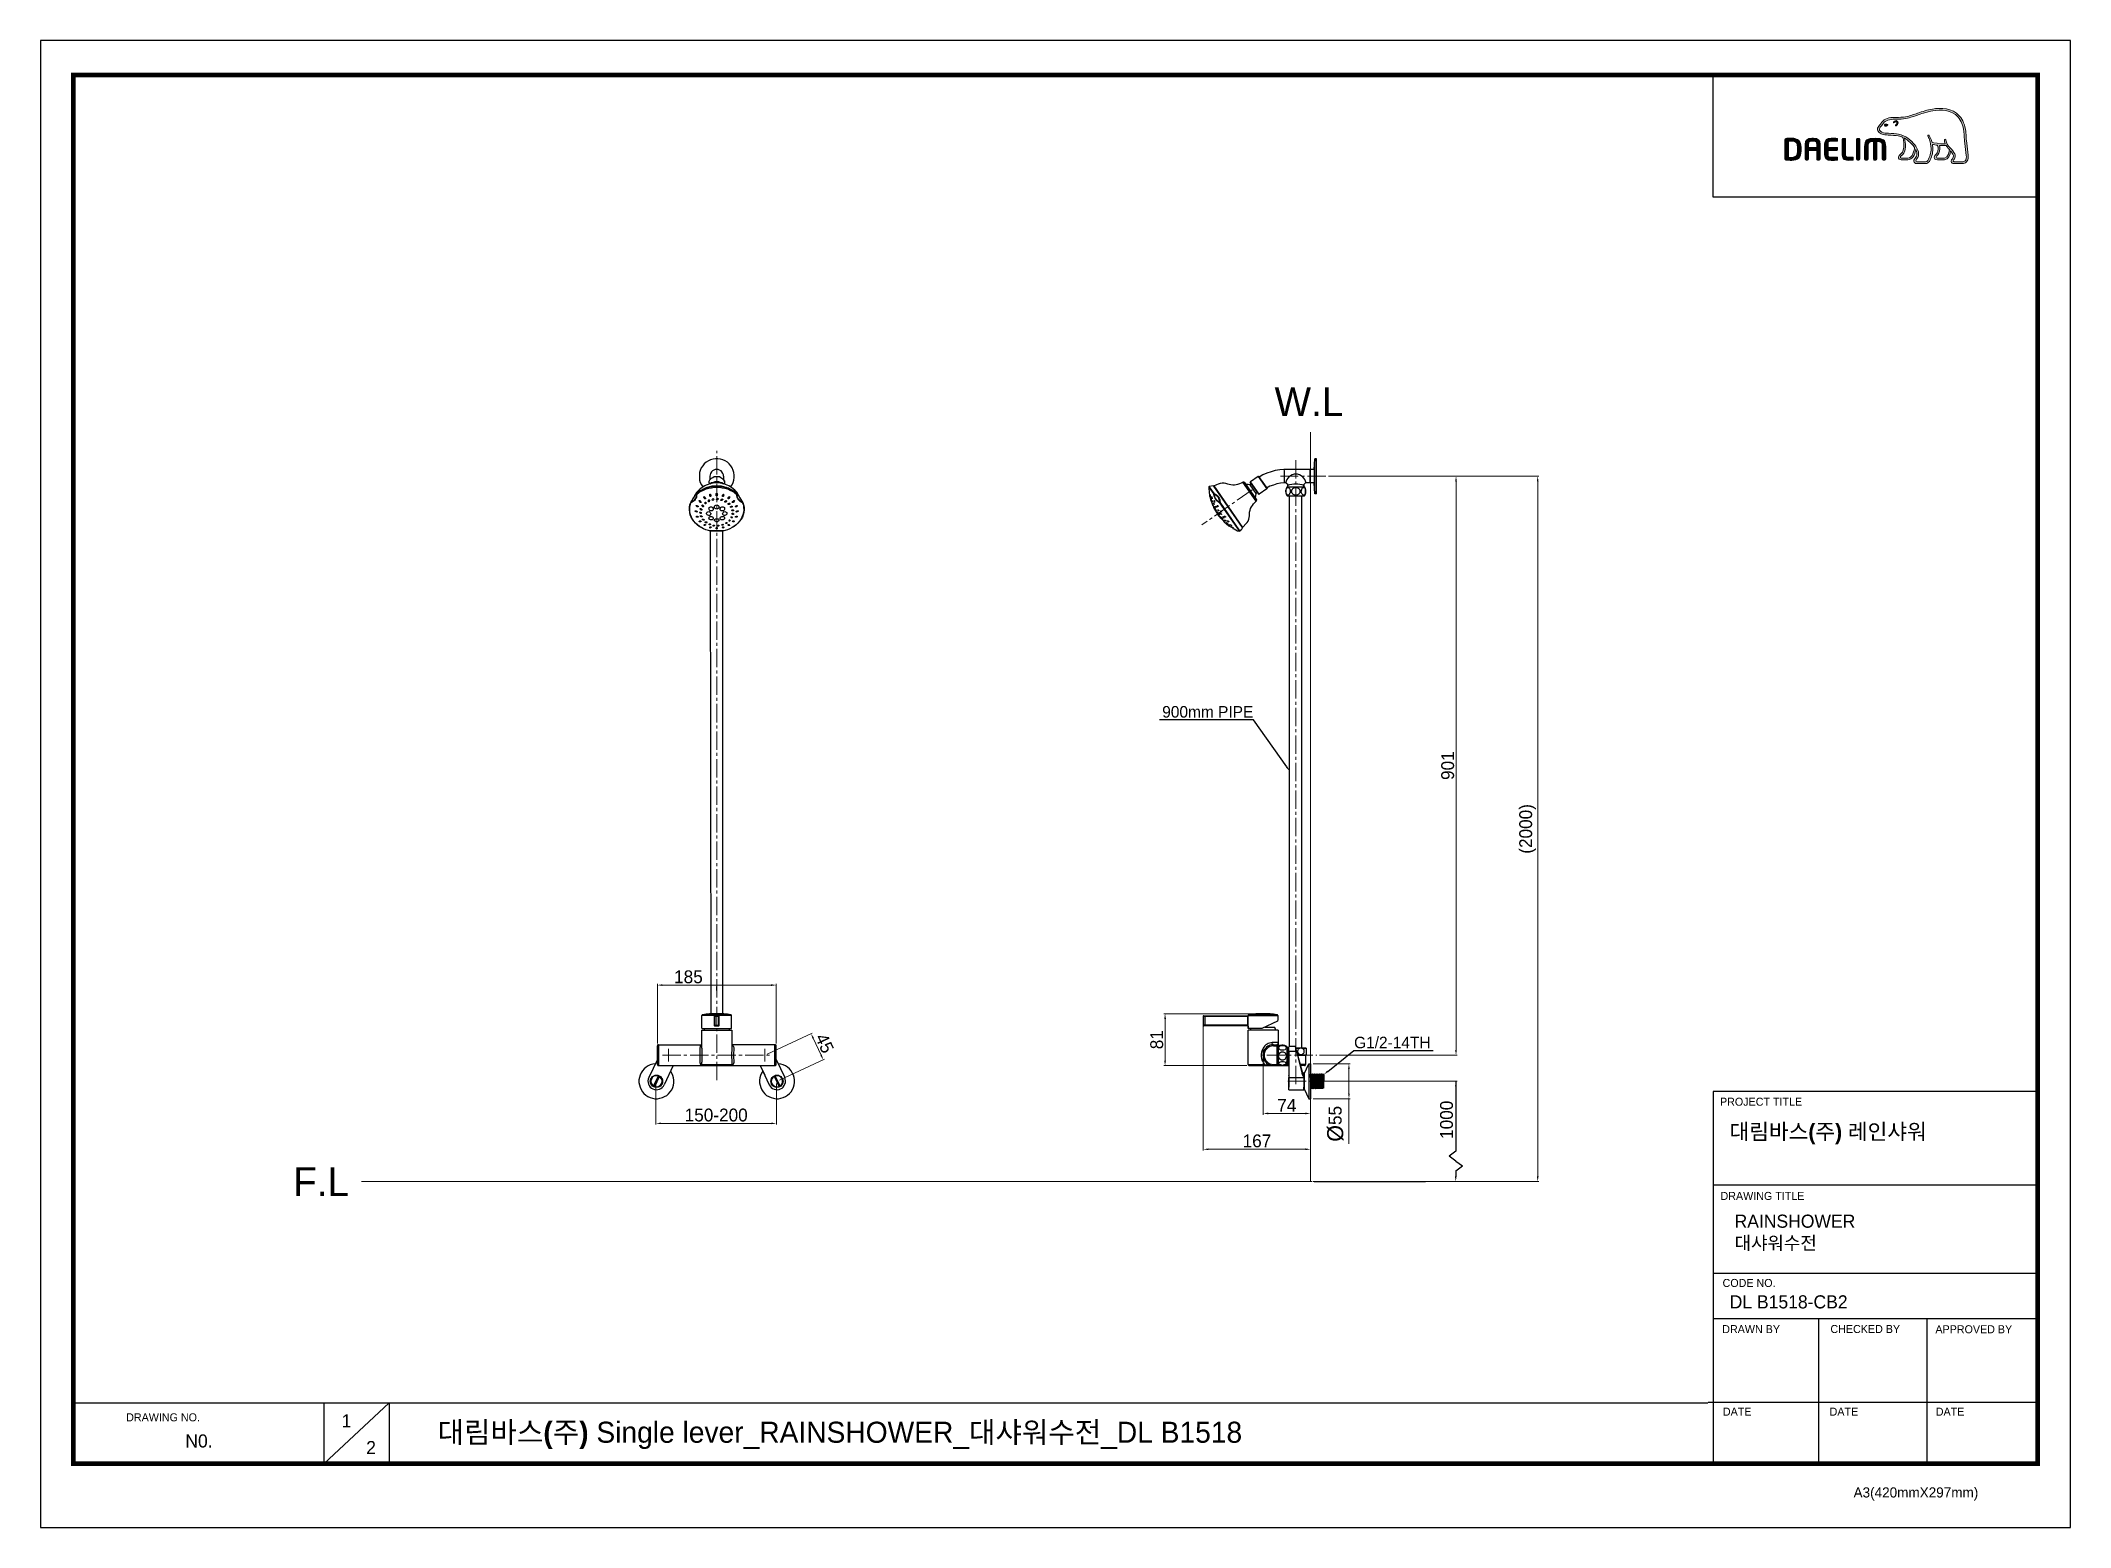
# Model space of a CAD drawing. Extents: x 0 to 3160, y 0 to 2315.
import ezdxf
from ezdxf import colors
from ezdxf.entities.mleader import LeaderData, LeaderLine
from ezdxf.math import Vec2, Vec3

# ---------------------------------------------------------------- set-up
doc = ezdxf.new("R2010")
doc.units = 0
doc.header["$LTSCALE"] = 3
doc.header["$MEASUREMENT"] = 0
doc.header["$PDMODE"] = 3
doc.header["$PDSIZE"] = -10
doc.linetypes.add('CENTER2', pattern=[28.575, 19.05, -3.175, 3.175, -3.175])
doc.layers.get('0').update_dxf_attribs({"linetype": 'CONTINUOUS'})
doc.layers.get('DEFPOINTS').update_dxf_attribs({"linetype": 'CONTINUOUS'})
doc.layers.add('02___PRT_ALL_AXES', color=7, linetype='CONTINUOUS')
for name, color, linetype, lineweight in [('Cneter', 1, 'CENTER2', 13), ('레이어 1', 7, 'CONTINUOUS', 0), ('치수선', 7, 'CONTINUOUS', 20)]:
    doc.layers.add(name, color=color, linetype=linetype, lineweight=lineweight)
doc.styles.add('Daelim Dimension', font='')
doc.styles.get("Standard").update_dxf_attribs({"font": ''})
doc.styles.get('Daelim Dimension').set_extended_font_data('나눔고딕')
doc.styles.get('Standard').set_extended_font_data('나눔고딕')
doc.dimstyles.new('DEFAULT', dxfattribs={"dimscale": 2, "dimtxt": 2, "dimasz": 2, "dimexe": 0, "dimexo": 2, "dimgap": 1, "dimtad": 1, "dimdec": 1, "dimzin": 9, "dimdsep": 46, "dimtxsty": 'Daelim Dimension', "dimcen": 0.5, "dimclrd": 252, "dimclre": 252, "dimclrt": 3, "dimadec": 1, "dimazin": 0, "dimtfac": 1, "dimtdec": 1, "dimtix": 1, "dimtmove": 0, "dimatfit": 3, "dimfxl": 1, "dimtolj": 1, "dimtzin": 1, "dimlwd": 9, "dimlwe": 9, "dimarcsym": 0})

msp = doc.modelspace()

# ---------------------------------------------------------------- texts
at = {"color": 5, "ltscale": 40, "style": 'Daelim Dimension'}
for s, height, p in [('PROJECT TITLE', 12.468, (2614.1, 656.6)), ('DRAWING TITLE', 12.468, (2614.9, 509.9)), ('CODE NO.', 12.47, (2618.1, 374.4)), ('DRAWN BY', 12.47, (2617.6, 302.5)), ('CHECKED BY', 12.47, (2786, 302.7)), ('APPROVED BY', 12.468, (2949.4, 302.3)), ('DRAWING NO.', 12.468, (133.2, 165.2)), ('DATE', 12.47, (2618.6, 174)), ('DATE', 12.47, (2784.7, 174)), ('DATE', 12.47, (2950, 174)), ('A3(420mmX297mm)', 15.736, (2822, 46.6))]:
    msp.add_text(s, height=height, dxfattribs=at).set_placement(p)
at = {"color": 7, "ltscale": 0.5, "insert": (2188.5, 634.7), "char_height": 20, "attachment_point": 5, "rotation": 90, "style": 'Daelim Dimension'}
msp.add_mtext('\\A1;1000', dxfattribs=at)
at = {"attachment_point": 1, "style": 'Daelim Dimension'}
for s, insert, char_height, width in [('{\\fPretendard Variable SemiBold|b0|i0|c129|p2;\\C7;대림바스(주)} 레인샤워', (2629, 628.5), 24.441, 392.828), (' RAINSHOWER \\P 대샤워수전 ', (2629.2, 487), 20.404, 343.379), ('DL B1518-CB2', (2629.2, 361.4), 20.404, 343.379), ('1', (468.5, 176.1), 20.4, 28.476), ('N0. ', (225.3, 144.8), 20.4, 128.002), ('2', (506.8, 134.5), 20.4, 28.476)]:
    msp.add_mtext(s, dxfattribs=dict(at, insert=insert, char_height=char_height, width=width))
at = {"color": 2, "insert": (618, 164.6), "char_height": 32.792, "width": 1570.831, "attachment_point": 1, "style": 'Daelim Dimension'}
msp.add_mtext('{\\fPretendard Variable SemiBold|b0|i0|c129|p2;대림바스(주)} Single lever_RAINSHOWER_대샤워수전_DL B1518', dxfattribs=at)
at = {"layer": '치수선', "char_height": 45, "attachment_point": 3, "style": 'Daelim Dimension'}
for s, insert in [('W.L', (2027.7, 1775.4)), ('F.L', (480.1, 560.9))]:
    msp.add_mtext_dynamic_manual_height_columns(s, width=17.411, gutter_width=12.5, heights=[0], dxfattribs=dict(at, insert=insert))

# ---------------------------------------------------------------- blocks, each defined once
blk = doc.blocks.new('*D5')
at = {"color": 5, "lineweight": 9, "ltscale": 0.5, "transparency": 16777216}
for p, q in [((1902.8, 744.2), (1902.8, 642.5)), ((1910.8, 644.5), (1968.7, 644.5)), ((1976.7, 663.4), (1976.7, 642.5))]:
    blk.add_line(p, q, dxfattribs=at)
at = {"color": 5, "ltscale": 0.5, "transparency": 16777216}
for points in [[(1910.8, 645.9), (1910.8, 643.2), (1902.8, 644.5)], [(1968.7, 645.9), (1968.7, 643.2), (1976.7, 644.5)]]:
    blk.add_solid(points, dxfattribs=at)
at = {"layer": 'DEFPOINTS', "color": 0, "ltscale": 0.5, "transparency": 16777216}
for p in [(1902.8, 748.2), (1976.7, 667.4), (1976.7, 644.5)]:
    blk.add_point(p, dxfattribs=at)
at = {"color": 7, "ltscale": 0.5, "transparency": 16777216, "insert": (1939.8, 657.2), "char_height": 20, "attachment_point": 5, "style": 'Daelim Dimension'}
blk.add_mtext('\\A1;74', dxfattribs=at)
blk = doc.blocks.new('*D6')
at = {"color": 5, "lineweight": 9, "ltscale": 0.5, "transparency": 16777216}
for p, q in [((2004.5, 1636.8), (2205.2, 1636.8)), ((2203.2, 1628.8), (2203.2, 743.4)), ((1990.8, 735.4), (2205.2, 735.4))]:
    blk.add_line(p, q, dxfattribs=at)
at = {"color": 5, "ltscale": 0.5, "transparency": 16777216}
for points in [[(2201.8, 1628.8), (2204.5, 1628.8), (2203.2, 1636.8)], [(2201.8, 743.4), (2204.5, 743.4), (2203.2, 735.4)]]:
    blk.add_solid(points, dxfattribs=at)
at = {"layer": 'DEFPOINTS', "color": 0, "ltscale": 0.5, "transparency": 16777216}
for p in [(2000.5, 1636.8), (1986.8, 735.4), (2203.2, 735.4)]:
    blk.add_point(p, dxfattribs=at)
at = {"color": 7, "ltscale": 0.5, "transparency": 16777216, "insert": (2190.3, 1186.1), "char_height": 20, "attachment_point": 5, "rotation": 90, "style": 'Daelim Dimension'}
blk.add_mtext('\\A1;901', dxfattribs=at)
blk = doc.blocks.new('*D7')
at = {"color": 5, "lineweight": 9, "ltscale": 0.5, "transparency": 16777216}
for p, q in [((957.9, 691), (957.9, 627.1)), ((1145.3, 691), (1145.3, 627.1)), ((965.9, 629.1), (1137.3, 629.1))]:
    blk.add_line(p, q, dxfattribs=at)
at = {"color": 5, "ltscale": 0.5, "transparency": 16777216}
for points in [[(965.9, 630.4), (965.9, 627.8), (957.9, 629.1)], [(1137.3, 630.4), (1137.3, 627.8), (1145.3, 629.1)]]:
    blk.add_solid(points, dxfattribs=at)
at = {"layer": 'DEFPOINTS', "color": 0, "ltscale": 0.5, "transparency": 16777216}
for p in [(957.9, 695), (1145.3, 695), (1145.3, 629.1)]:
    blk.add_point(p, dxfattribs=at)
at = {"color": 7, "ltscale": 0.5, "transparency": 16777216, "insert": (1051.6, 642), "char_height": 20, "attachment_point": 5, "style": 'Daelim Dimension'}
blk.add_mtext('\\A1;150-200', dxfattribs=at)
blk = doc.blocks.new('*D8')
at = {"color": 5, "lineweight": 9, "ltscale": 0.5, "transparency": 16777216}
for p, q in [((960, 753.7), (960, 846.4)), ((968, 844.4), (1137.1, 844.4)), ((1145.1, 753.7), (1145.1, 846.4))]:
    blk.add_line(p, q, dxfattribs=at)
at = {"color": 5, "ltscale": 0.5, "transparency": 16777216}
for points in [[(968, 845.7), (968, 843), (960, 844.4)], [(1137.1, 845.7), (1137.1, 843), (1145.1, 844.4)]]:
    blk.add_solid(points, dxfattribs=at)
at = {"layer": 'DEFPOINTS', "color": 0, "ltscale": 0.5, "transparency": 16777216}
for p in [(1145.1, 844.4), (960, 749.7), (1145.1, 749.7)]:
    blk.add_point(p, dxfattribs=at)
at = {"color": 7, "ltscale": 0.5, "transparency": 16777216, "insert": (1008.4, 857.2), "char_height": 20, "attachment_point": 5, "style": 'Daelim Dimension'}
blk.add_mtext('\\A1;185', dxfattribs=at)
blk = doc.blocks.new('*D9')
at = {"color": 5, "lineweight": 9, "ltscale": 0.5, "transparency": 16777216}
for p, q in [((1131.2, 737.1), (1201.1, 769.7)), ((1202.6, 761.6), (1214.9, 735.3)), ((1150.2, 696.3), (1220.1, 728.9))]:
    blk.add_line(p, q, dxfattribs=at)
at = {"color": 5, "ltscale": 0.5, "transparency": 16777216}
for points in [[(1203.9, 762.1), (1201.4, 761), (1199.3, 768.8)], [(1216.1, 735.9), (1213.7, 734.7), (1218.3, 728)]]:
    blk.add_solid(points, dxfattribs=at)
at = {"layer": 'DEFPOINTS', "color": 0, "ltscale": 0.5, "transparency": 16777216}
for p in [(1127.5, 735.4), (1218.3, 728), (1146.5, 694.6)]:
    blk.add_point(p, dxfattribs=at)
at = {"color": 7, "ltscale": 0.5, "transparency": 16777216, "insert": (1220.3, 753.8), "char_height": 20, "attachment_point": 5, "rotation": 294.9736, "style": 'Daelim Dimension'}
blk.add_mtext('\\A1;45', dxfattribs=at)
blk = doc.blocks.new('*D10')
at = {"color": 5, "lineweight": 9, "ltscale": 0.5, "transparency": 16777216}
for p, q in [((1980.7, 721.9), (2038.5, 721.9)), ((2036.5, 713.9), (2036.5, 675.4)), ((1980.7, 667.4), (2038.5, 667.4)), ((2036.5, 667.4), (2036.5, 597.4))]:
    blk.add_line(p, q, dxfattribs=at)
at = {"color": 5, "ltscale": 0.5, "transparency": 16777216}
for points in [[(2035.2, 713.9), (2037.8, 713.9), (2036.5, 721.9)], [(2035.2, 675.4), (2037.8, 675.4), (2036.5, 667.4)]]:
    blk.add_solid(points, dxfattribs=at)
at = {"layer": 'DEFPOINTS', "color": 0, "ltscale": 0.5, "transparency": 16777216}
for p in [(1976.7, 721.9), (1976.7, 667.4), (2036.5, 667.4)]:
    blk.add_point(p, dxfattribs=at)
at = {"color": 7, "ltscale": 0.5, "transparency": 16777216, "insert": (2002.6, 628.4), "char_height": 20, "attachment_point": 2, "rotation": 90, "style": 'Daelim Dimension'}
blk.add_mtext('\\A1;{\\H1.25x;\\C256;Ø}55', dxfattribs=at)
blk = doc.blocks.new('*D11')
at = {"color": 5, "lineweight": 9, "ltscale": 0.5, "transparency": 16777216}
for p, q in [((2004.5, 1636.8), (2332.3, 1636.8)), ((2330.3, 1628.8), (2330.3, 546.5)), ((1980.7, 538.5), (2332.3, 538.5))]:
    blk.add_line(p, q, dxfattribs=at)
at = {"color": 5, "ltscale": 0.5, "transparency": 16777216}
for points in [[(2329, 1628.8), (2331.7, 1628.8), (2330.3, 1636.8)], [(2329, 546.5), (2331.7, 546.5), (2330.3, 538.5)]]:
    blk.add_solid(points, dxfattribs=at)
at = {"layer": 'DEFPOINTS', "color": 0, "ltscale": 0.5, "transparency": 16777216}
for p in [(2000.5, 1636.8), (1976.7, 538.5), (2330.3, 538.5)]:
    blk.add_point(p, dxfattribs=at)
at = {"color": 7, "ltscale": 0.5, "transparency": 16777216, "insert": (2314.6, 1087.6), "char_height": 20, "attachment_point": 5, "rotation": 90, "style": 'Daelim Dimension'}
blk.add_mtext('\\A1;(2000)', dxfattribs=at)
blk = doc.blocks.new('*D12')
at = {"color": 5, "lineweight": 9, "ltscale": 0.5, "transparency": 16777216}
for p, q in [((1809.8, 791.8), (1809.8, 586.8)), ((1976.7, 663.4), (1976.7, 586.8)), ((1968.7, 588.8), (1817.8, 588.8))]:
    blk.add_line(p, q, dxfattribs=at)
at = {"color": 5, "ltscale": 0.5, "transparency": 16777216}
for points in [[(1817.8, 590.1), (1817.8, 587.4), (1809.8, 588.8)], [(1968.7, 590.1), (1968.7, 587.4), (1976.7, 588.8)]]:
    blk.add_solid(points, dxfattribs=at)
at = {"layer": 'DEFPOINTS', "color": 0, "ltscale": 0.5, "transparency": 16777216}
for p in [(1809.8, 795.8), (1976.7, 667.4), (1809.8, 588.8)]:
    blk.add_point(p, dxfattribs=at)
at = {"color": 7, "ltscale": 0.5, "transparency": 16777216, "insert": (1893.3, 601.7), "char_height": 20, "attachment_point": 5, "style": 'Daelim Dimension'}
blk.add_mtext('\\A1;167', dxfattribs=at)
blk = doc.blocks.new('*D13')
at = {"color": 5, "lineweight": 9, "ltscale": 0.5, "transparency": 16777216}
for p, q in [((1898.6, 799.8), (1748.3, 799.8)), ((1750.3, 791.8), (1750.3, 727)), ((1877.6, 719), (1748.3, 719))]:
    blk.add_line(p, q, dxfattribs=at)
at = {"color": 5, "ltscale": 0.5, "transparency": 16777216}
for points in [[(1749, 791.8), (1751.7, 791.8), (1750.3, 799.8)], [(1749, 727), (1751.7, 727), (1750.3, 719)]]:
    blk.add_solid(points, dxfattribs=at)
at = {"layer": 'DEFPOINTS', "color": 0, "ltscale": 0.5, "transparency": 16777216}
for p in [(1902.6, 799.8), (1750.3, 719), (1881.6, 719)]:
    blk.add_point(p, dxfattribs=at)
at = {"color": 7, "ltscale": 0.5, "transparency": 16777216, "insert": (1737.4, 759.4), "char_height": 20, "attachment_point": 5, "rotation": 90, "style": 'Daelim Dimension'}
blk.add_mtext('\\A1;81', dxfattribs=at)

# ---------------------------------------------------------------- dimensions: what is measured, and where the dimension line sits
at = {"color": 5, "ltscale": 0.5}
for base, p1, p2, angle, text, picture, middle in [((2330.3, 538.5), (2000.5, 1636.8), (1976.7, 538.5), 90, '(2000)', '*D11', (2330.3, 1087.6)), ((2036.5123, 667.3831), (1976.7196, 721.8888), (1976.7196, 667.3831), 270, '{\\H1.25x;\\C256;Ø}<>', '*D10', (2036.5123, 628.3917))]:
    dim = msp.add_linear_dim(base=base, p1=p1, p2=p2, angle=angle, text=text, dimstyle='DEFAULT', override={"dimtxt": 10, "dimasz": 4, "dimexe": 1, "dimdec": 0, "dimclrd": 5, "dimclre": 5, "dimclrt": 7}, dxfattribs=at)
    dim.commit()
    dim.dimension.update_dxf_attribs({"geometry": picture, "text_midpoint": middle, "dimtype": 160})
dim = msp.add_linear_dim(base=(2203.2, 735.4), p1=(2000.5, 1636.8), p2=(1986.8, 735.4), angle=90, dimstyle='DEFAULT', override={"dimtxt": 10, "dimasz": 4, "dimexe": 1, "dimdec": 0, "dimclrd": 5, "dimclre": 5, "dimclrt": 7}, dxfattribs=at)
dim.commit()
dim.dimension.update_dxf_attribs({"geometry": '*D6', "text_midpoint": (2203.2, 1186.1), "dimtype": 160})
dim = msp.add_linear_dim(base=(1145.1, 844.4), p1=(960, 749.7), p2=(1145.1, 749.7), dimstyle='DEFAULT', override={"dimtxt": 10, "dimasz": 4, "dimexe": 1, "dimdec": 0, "dimclrd": 5, "dimclre": 5, "dimclrt": 7}, dxfattribs=at)
dim.commit()
dim.dimension.update_dxf_attribs({"geometry": '*D8', "text_midpoint": (1008.4, 844.4), "dimtype": 160})
dim = msp.add_linear_dim(base=(1750.3, 719), p1=(1902.6, 799.8), p2=(1881.6, 719), angle=90, dimstyle='DEFAULT', override={"dimtxt": 10, "dimasz": 4, "dimexe": 1, "dimdec": 0, "dimclrd": 5, "dimclre": 5, "dimclrt": 7}, dxfattribs=at)
dim.commit()
dim.dimension.update_dxf_attribs({"geometry": '*D13', "text_midpoint": (1737.4, 759.4)})
for base, p1, p2, picture, middle in [((1809.8, 588.8), (1976.7, 667.4), (1809.8, 795.8), '*D12', (1893.3, 601.7)), ((1976.7, 644.5), (1902.8, 748.2), (1976.7, 667.4), '*D5', (1939.8, 657.2))]:
    dim = msp.add_linear_dim(base=base, p1=p1, p2=p2, dimstyle='DEFAULT', override={"dimtxt": 10, "dimasz": 4, "dimexe": 1, "dimdec": 0, "dimclrd": 5, "dimclre": 5, "dimclrt": 7}, dxfattribs=at)
    dim.commit()
    dim.dimension.update_dxf_attribs({"geometry": picture, "text_midpoint": middle})
dim = msp.add_aligned_dim(p1=(1127.5, 735.4), p2=(1146.5, 694.6), distance=79.1, dimstyle='DEFAULT', override={"dimtxt": 10, "dimasz": 4, "dimexe": 1, "dimdec": 0, "dimclrd": 5, "dimclre": 5, "dimclrt": 7}, dxfattribs=at)
dim.commit()
dim.dimension.update_dxf_attribs({"geometry": '*D9', "text_midpoint": (1220.3, 753.8)})
dim = msp.add_linear_dim(base=(1145.3, 629.1), p1=(957.9, 695), p2=(1145.3, 695), text='150-200', dimstyle='DEFAULT', override={"dimtxt": 10, "dimasz": 4, "dimexe": 1, "dimdec": 0, "dimclrd": 5, "dimclre": 5, "dimclrt": 7}, dxfattribs=at)
dim.commit()
dim.dimension.update_dxf_attribs({"geometry": '*D7', "text_midpoint": (1051.6, 642)})

# ---------------------------------------------------------------- hatches: boundary and pattern name
at = {"layer": '레이어 1'}
h = msp.add_hatch(color=5, dxfattribs=at)
h.dxf.hatch_style = 1
edge = h.paths.add_edge_path(flags=16)
edge.add_spline(control_points=[(2995.8, 2128), (2994.4, 2126.5), (2992.7, 2126.5), (2992.6, 2126.5), (2992.6, 2126.5), (2978.6, 2126.5), (2978.6, 2126.5), (2978.1, 2126.5), (2977.7, 2126.6), (2977.5, 2126.8), (2977.2, 2127), (2977.1, 2127.4), (2977.1, 2127.7), (2977.1, 2128.5), (2977.7, 2129.3), (2978.3, 2130), (2978.9, 2130.8), (2979.4, 2131.4), (2979.7, 2132.3), (2980.5, 2134.3), (2980.4, 2136.5), (2979.5, 2138.5), (2977.9, 2142), (2975.4, 2144.7), (2973, 2147.4), (2973, 2147.4), (2972.2, 2148.3), (2972.2, 2148.3), (2969.2, 2151.7), (2966, 2155.3), (2965.7, 2160.1), (2965.7, 2161), (2965.2, 2161.6), (2964.6, 2161.6), (2964.6, 2161.6), (2963.7, 2161.1), (2963.7, 2161.1), (2963.4, 2160.9), (2963.3, 2160.5), (2963.3, 2160), (2963.3, 2160), (2963.3, 2159.9), (2963.3, 2159.9), (2963.4, 2158.1), (2963.8, 2156.4), (2964.6, 2154.6), (2964.6, 2154.6), (2964.6, 2154.4), (2964.6, 2154.4), (2964.6, 2154.4), (2964.5, 2154.4), (2964.5, 2154.4), (2955.5, 2154.1), (2946.7, 2155.8), (2944.1, 2156.4), (2942.5, 2162.8), (2939.9, 2167.1), (2939.8, 2167.2), (2939.6, 2167.6), (2939.3, 2167.8), (2939, 2167.9), (2939, 2167.9), (2938.2, 2167.8), (2938.1, 2167.8), (2938.1, 2167.7), (2938, 2167.5), (2937.7, 2167.1), (2937.7, 2167.1), (2937.6, 2166.8), (2937.6, 2166.8), (2937.6, 2166.8), (2937.9, 2166), (2937.9, 2166), (2938.1, 2165.6), (2942.7, 2157.6), (2942.7, 2146.9), (2942.7, 2140.3), (2940.9, 2134.1), (2937.5, 2128.4), (2936.7, 2127.1), (2935.6, 2126.5), (2934, 2126.5), (2934, 2126.5), (2920.3, 2126.5), (2920.3, 2126.5), (2919.8, 2126.5), (2918.9, 2126.8), (2918.9, 2127.8), (2918.9, 2128.3), (2919.4, 2129.2), (2920.2, 2130.2), (2925.9, 2136.6), (2922.6, 2146.5), (2917.1, 2153.1), (2911.8, 2159.4), (2903.1, 2167.4), (2892, 2169.4), (2888.1, 2170.1), (2881.6, 2170.5), (2876.3, 2170.8), (2876.3, 2170.8), (2871, 2171.1), (2871, 2171.1), (2868.3, 2171.3), (2863.8, 2173), (2862.5, 2175.6), (2861.9, 2176.6), (2862, 2177.7), (2862.7, 2179), (2863.1, 2179.7), (2863.8, 2180.4), (2864.6, 2181.2), (2865.4, 2182.1), (2866.3, 2183), (2867, 2184.2), (2867, 2184.2), (2867.2, 2184.5), (2867.2, 2184.5), (2869.9, 2189.6), (2875.3, 2192.3), (2883.5, 2192.5), (2883.5, 2192.5), (2888.1, 2192.6), (2888.1, 2192.6), (2893.1, 2192.6), (2898.9, 2192.6), (2903.6, 2193.7), (2910.2, 2195.1), (2916.8, 2197.3), (2922.7, 2199.3), (2922.7, 2199.3), (2922.8, 2199.4), (2922.8, 2199.4), (2930.1, 2201.9), (2937.6, 2204.4), (2945.2, 2205.7), (2957.5, 2207.7), (2974.3, 2207.6), (2984.8, 2195.8), (2989.7, 2190.3), (2992.7, 2182.7), (2993.8, 2173.3), (2993.8, 2173.3), (2993.7, 2173.3), (2993.7, 2173.3), (2993.8, 2173.2), (2993.9, 2172.1), (2994.3, 2166.1), (2994.4, 2163.2), (2994.6, 2160.2), (2995.3, 2154.7), (2995.3, 2154.7), (2997.5, 2136.2), (2997.5, 2136.2), (2997.5, 2136.2), (2997.6, 2134), (2997.6, 2134), (2997.6, 2131.3), (2997, 2129.3), (2995.8, 2128)], knot_values=[0, 0, 0, 0, 1, 1, 1, 2, 2, 2, 3, 3, 3, 4, 4, 4, 5, 5, 5, 6, 6, 6, 7, 7, 7, 8, 8, 8, 9, 9, 9, 10, 10, 10, 11, 11, 11, 12, 12, 12, 13, 13, 13, 14, 14, 14, 15, 15, 15, 16, 16, 16, 17, 17, 17, 18, 18, 18, 19, 19, 19, 20, 20, 20, 21, 21, 21, 22, 22, 22, 23, 23, 23, 24, 24, 24, 25, 25, 25, 26, 26, 26, 27, 27, 27, 28, 28, 28, 29, 29, 29, 30, 30, 30, 31, 31, 31, 32, 32, 32, 33, 33, 33, 34, 34, 34, 35, 35, 35, 36, 36, 36, 37, 37, 37, 38, 38, 38, 39, 39, 39, 40, 40, 40, 41, 41, 41, 42, 42, 42, 43, 43, 43, 44, 44, 44, 45, 45, 45, 46, 46, 46, 47, 47, 47, 48, 48, 48, 49, 49, 49, 50, 50, 50, 51, 51, 51, 52, 52, 52, 53, 53, 53, 53], degree=3, periodic=0)
edge = h.paths.add_edge_path(flags=16)
edge.add_spline(control_points=[(2963.5, 2132), (2963.5, 2132), (2952.1, 2132), (2952.1, 2132), (2951.3, 2132), (2950.6, 2132.7), (2950.6, 2133.5), (2950.6, 2134.1), (2951.1, 2134.9), (2951.6, 2135.4), (2953.9, 2137.6), (2956.3, 2140.7), (2956.3, 2146.5), (2956.3, 2146.5), (2956.2, 2149.1), (2956.2, 2149.1), (2956.2, 2149.1), (2955.7, 2151.7), (2955.7, 2151.7), (2955.7, 2151.7), (2955.7, 2151.8), (2955.7, 2151.8), (2955.7, 2151.8), (2955.9, 2151.8), (2955.9, 2151.8), (2958, 2151.7), (2962.1, 2151.5), (2966.1, 2151.6), (2967.1, 2150), (2968.7, 2148), (2971.1, 2145.3), (2970.9, 2143.9), (2969.8, 2132), (2963.5, 2132)], knot_values=[0, 0, 0, 0, 1, 1, 1, 2, 2, 2, 3, 3, 3, 4, 4, 4, 5, 5, 5, 6, 6, 6, 7, 7, 7, 8, 8, 8, 9, 9, 9, 10, 10, 10, 11, 11, 11, 11], degree=3, periodic=0)
edge = h.paths.add_edge_path(flags=16)
edge.add_spline(control_points=[(2906.3, 2132), (2906.3, 2132), (2896.3, 2132), (2896.3, 2132), (2895.6, 2132), (2894.8, 2132.6), (2894.8, 2133.5), (2894.8, 2134.1), (2895.2, 2134.8), (2896.1, 2135.4), (2898.6, 2137.5), (2902.5, 2140.5), (2902.9, 2148.9), (2902.9, 2148.9), (2902.9, 2151.2), (2902.9, 2151.2), (2902.9, 2154.8), (2902.1, 2159.1), (2901.3, 2163), (2901.3, 2163), (2901.2, 2163.4), (2901.2, 2163.4), (2901.2, 2163.4), (2901.5, 2163.1), (2901.5, 2163.1), (2903, 2162.2), (2911.2, 2156.7), (2917, 2148.5), (2916.5, 2144.6), (2914.3, 2132), (2906.3, 2132)], knot_values=[0, 0, 0, 0, 1, 1, 1, 2, 2, 2, 3, 3, 3, 4, 4, 4, 5, 5, 5, 6, 6, 6, 7, 7, 7, 8, 8, 8, 9, 9, 9, 10, 10, 10, 10], degree=3, periodic=0)
edge = h.paths.add_edge_path()
edge.add_spline(control_points=[(3000.3, 2136.5), (3000.3, 2136.5), (2998.1, 2155.1), (2998.1, 2155.1), (2997.4, 2160.7), (2997.3, 2163.6), (2997.1, 2166.2), (2997.1, 2166.2), (2996.6, 2173.6), (2996.6, 2173.6), (2995.5, 2183.6), (2992.3, 2191.7), (2987, 2197.6), (2975.5, 2210.5), (2957.7, 2210.6), (2944.7, 2208.5), (2936.8, 2207.1), (2929.2, 2204.6), (2921.9, 2202), (2921.9, 2202), (2921.6, 2202), (2921.6, 2202), (2915.9, 2200), (2909.4, 2197.8), (2903, 2196.4), (2898.6, 2195.5), (2893.1, 2195.4), (2888.2, 2195.4), (2888.2, 2195.4), (2883.4, 2195.3), (2883.4, 2195.3), (2874.2, 2195.1), (2867.9, 2191.9), (2864.7, 2185.8), (2864.7, 2185.8), (2864.5, 2185.6), (2864.5, 2185.6), (2864, 2184.7), (2863.2, 2183.9), (2862.5, 2183.2), (2861.8, 2182.4), (2860.9, 2181.5), (2860.2, 2180.4), (2859.6, 2179.3), (2859.2, 2178.1), (2859.2, 2177), (2859.2, 2176.1), (2859.5, 2175.1), (2860, 2174.3), (2861.9, 2170.5), (2867.5, 2168.5), (2870.9, 2168.3), (2870.9, 2168.3), (2875.8, 2168), (2875.9, 2168), (2880.8, 2167.7), (2887.6, 2167.3), (2891.5, 2166.6), (2893.8, 2166.2), (2896.4, 2165.4), (2898.8, 2164.3), (2899, 2163.6), (2900.3, 2158.1), (2900.3, 2151.2), (2900.3, 2151.2), (2900.2, 2149.1), (2900.2, 2149.1), (2899.8, 2141.9), (2896.7, 2139.3), (2894.4, 2137.5), (2894.2, 2137.3), (2892.1, 2135.6), (2892, 2133.6), (2891.9, 2132.4), (2892.2, 2131.3), (2892.9, 2130.6), (2893.7, 2129.8), (2894.8, 2129.3), (2896.3, 2129.3), (2896.3, 2129.3), (2906.3, 2129.3), (2906.3, 2129.3), (2913.8, 2129.3), (2917.5, 2137.4), (2918.7, 2144.9), (2918.7, 2144.9), (2918.7, 2146), (2918.7, 2146), (2918.7, 2146), (2919, 2145.5), (2919, 2145.5), (2919.9, 2143.3), (2920.5, 2140.8), (2920.5, 2138.9), (2920.5, 2136.2), (2919.7, 2133.8), (2918.1, 2132.1), (2917.7, 2131.7), (2915.7, 2129.6), (2915.7, 2127.5), (2915.7, 2127.5), (2915.7, 2127.2), (2915.7, 2127.2), (2916, 2124.7), (2918, 2123.6), (2919.8, 2123.6), (2919.8, 2123.6), (2934, 2123.6), (2934, 2123.6), (2936.6, 2123.6), (2938.6, 2124.8), (2940, 2127), (2943.6, 2133), (2945.4, 2139.5), (2945.4, 2146.3), (2945.4, 2148.5), (2945.2, 2150.8), (2944.8, 2153.1), (2944.8, 2153.1), (2944.8, 2153.3), (2944.8, 2153.3), (2944.8, 2153.3), (2945, 2153.3), (2945, 2153.3), (2946.7, 2152.9), (2949.4, 2152.5), (2952.8, 2152.1), (2952.8, 2152.1), (2952.9, 2152.1), (2952.9, 2152.1), (2952.9, 2152.1), (2953.4, 2149.5), (2953.4, 2149.5), (2953.4, 2149.5), (2953.5, 2148.9), (2953.5, 2148.9), (2953.5, 2148.9), (2953.6, 2146.5), (2953.6, 2146.5), (2953.6, 2141), (2951.1, 2138.6), (2949.7, 2137.3), (2949.7, 2137.3), (2947.8, 2135.4), (2947.6, 2133.7), (2947.6, 2133.7), (2947.6, 2133.2), (2947.6, 2133.2), (2947.6, 2132.6), (2947.7, 2131.6), (2948.6, 2130.6), (2949.5, 2129.8), (2950.7, 2129.3), (2952.4, 2129.3), (2952.4, 2129.3), (2963.5, 2129.3), (2963.5, 2129.3), (2970.2, 2129.3), (2972.2, 2137.9), (2973.1, 2142.7), (2973.1, 2142.7), (2973.1, 2143.2), (2973.1, 2143.2), (2973.1, 2143.2), (2973.4, 2142.8), (2973.4, 2142.8), (2974.9, 2140.8), (2976.3, 2138.6), (2976.9, 2137.3), (2977.3, 2136.5), (2977.5, 2135.8), (2977.5, 2135), (2977.5, 2135), (2977.2, 2133.4), (2977.2, 2133.4), (2977, 2132.5), (2976.4, 2131.7), (2975.8, 2130.9), (2974.9, 2129.8), (2974, 2128.7), (2974, 2127.3), (2974, 2127.3), (2974.1, 2126.5), (2974.1, 2126.5), (2974.5, 2124.6), (2976, 2123.6), (2978.3, 2123.6), (2978.3, 2123.6), (2992.6, 2123.6), (2992.6, 2123.6), (2992.9, 2123.6), (2995.7, 2123.7), (2997.8, 2126.1), (2999.6, 2127.9), (3000.4, 2130.5), (3000.4, 2134), (3000.4, 2134), (3000.3, 2136.5), (3000.3, 2136.5)], knot_values=[0, 0, 0, 0, 1, 1, 1, 2, 2, 2, 3, 3, 3, 4, 4, 4, 5, 5, 5, 6, 6, 6, 7, 7, 7, 8, 8, 8, 9, 9, 9, 10, 10, 10, 11, 11, 11, 12, 12, 12, 13, 13, 13, 14, 14, 14, 15, 15, 15, 16, 16, 16, 17, 17, 17, 18, 18, 18, 19, 19, 19, 20, 20, 20, 21, 21, 21, 22, 22, 22, 23, 23, 23, 24, 24, 24, 25, 25, 25, 26, 26, 26, 27, 27, 27, 28, 28, 28, 29, 29, 29, 30, 30, 30, 31, 31, 31, 32, 32, 32, 33, 33, 33, 34, 34, 34, 35, 35, 35, 36, 36, 36, 37, 37, 37, 38, 38, 38, 39, 39, 39, 40, 40, 40, 41, 41, 41, 42, 42, 42, 43, 43, 43, 44, 44, 44, 45, 45, 45, 46, 46, 46, 47, 47, 47, 48, 48, 48, 49, 49, 49, 50, 50, 50, 51, 51, 51, 52, 52, 52, 53, 53, 53, 54, 54, 54, 55, 55, 55, 56, 56, 56, 57, 57, 57, 58, 58, 58, 59, 59, 59, 60, 60, 60, 61, 61, 61, 62, 62, 62, 63, 63, 63, 64, 64, 64, 65, 65, 65, 66, 66, 66, 66], degree=3, periodic=0)
edge = h.paths.add_edge_path(flags=0)
edge.add_spline(control_points=[(2870.6, 2184.5), (2870.6, 2184.5), (2872.7, 2185.5), (2875.3, 2184.5), (2875.3, 2184.5), (2875.6, 2184.3), (2875.2, 2183.7), (2873.9, 2182.1), (2872.7, 2181.7), (2872.7, 2181.7), (2872.7, 2181.7), (2871.8, 2181.4), (2871.3, 2182), (2870.3, 2183.2), (2870.2, 2183.9), (2870.2, 2183.9), (2870.2, 2183.9), (2870.1, 2184.4), (2870.6, 2184.5)], knot_values=[0, 0, 0, 0, 1, 1, 1, 2, 2, 2, 3, 3, 3, 4, 4, 4, 5, 5, 5, 6, 6, 6, 6], degree=3, periodic=0)
edge = h.paths.add_edge_path(flags=0)
edge.add_spline(control_points=[(2884.3, 2188.3), (2884, 2188), (2883.9, 2187.4), (2884.3, 2187.1), (2884.6, 2186.8), (2885.2, 2186.9), (2885.5, 2187.3), (2885.6, 2187.4), (2887.3, 2189.4), (2888.8, 2188.4), (2889.3, 2188), (2889.6, 2187.5), (2889.5, 2186.8), (2889.3, 2185.6), (2888.4, 2184.4), (2887.7, 2183.9), (2887.3, 2183.7), (2887, 2183.2), (2887.2, 2182.8), (2887.4, 2182.4), (2887.9, 2182.3), (2888.3, 2182.5), (2889.6, 2183), (2891.1, 2185), (2891.3, 2186.8), (2891.5, 2188.1), (2890.9, 2189.1), (2889.9, 2189.8), (2887.7, 2191.4), (2885.2, 2189.3), (2884.3, 2188.3)], knot_values=[0, 0, 0, 0, 1, 1, 1, 2, 2, 2, 3, 3, 3, 4, 4, 4, 5, 5, 5, 6, 6, 6, 7, 7, 7, 8, 8, 8, 9, 9, 9, 10, 10, 10, 10], degree=3, periodic=0)
edge = h.paths.add_edge_path(flags=0)
edge.add_spline(control_points=[(2884, 2186.8), (2884, 2186.8), (2884, 2186.8), (2884, 2186.8), (2884, 2186.8), (2884, 2186.8), (2884, 2186.8)], knot_values=[0, 0, 0, 0, 1, 1, 1, 2, 2, 2, 2], degree=3, periodic=0)
h = msp.add_hatch(color=5, dxfattribs=at)
h.dxf.hatch_style = 2
edge = h.paths.add_edge_path()
edge.add_spline(control_points=[(2871.4, 2182), (2871.9, 2181.4), (2872.8, 2181.7), (2872.8, 2181.7), (2872.8, 2181.7), (2874, 2182.1), (2875.3, 2183.7)], knot_values=[2, 2, 2, 2, 3, 3, 3, 4, 4, 4, 4], degree=3, periodic=0)
edge.add_spline(control_points=[(2875.3, 2183.7), (2875.7, 2184.3), (2875.4, 2184.5), (2875.4, 2184.5), (2875.2, 2184.5), (2875.1, 2184.6), (2874.9, 2184.6)], knot_values=[0.937491, 0.937491, 0.937491, 0.937491, 1.937491, 1.937491, 1.937491, 2, 2, 2, 2], degree=3, periodic=0)
edge.add_spline(control_points=[(2874.9, 2184.6), (2874.6, 2184.7), (2874.3, 2184.8), (2874, 2184.8)], knot_values=[0.812494, 0.812494, 0.812494, 0.812494, 0.937491, 0.937491, 0.937491, 0.937491], degree=3, periodic=0)
edge.add_spline(control_points=[(2874, 2184.8), (2873.7, 2184.9), (2873.4, 2184.9), (2873.2, 2184.9)], knot_values=[0.687496, 0.687496, 0.687496, 0.687496, 0.812494, 0.812494, 0.812494, 0.812494], degree=3, periodic=0)
edge.add_spline(control_points=[(2873.2, 2184.9), (2872.9, 2184.9), (2872.7, 2184.9), (2872.4, 2184.9)], knot_values=[0.562499, 0.562499, 0.562499, 0.562499, 0.687496, 0.687496, 0.687496, 0.687496], degree=3, periodic=0)
edge.add_spline(control_points=[(2872.4, 2184.9), (2872.1, 2184.9), (2871.8, 2184.8), (2871.5, 2184.8)], knot_values=[0.375003, 0.375003, 0.375003, 0.375003, 0.562499, 0.562499, 0.562499, 0.562499], degree=3, periodic=0)
edge.add_spline(control_points=[(2871.5, 2184.8), (2871.2, 2184.7), (2871, 2184.6), (2870.8, 2184.6)], knot_values=[0.125007, 0.125007, 0.125007, 0.125007, 0.375003, 0.375003, 0.375003, 0.375003], degree=3, periodic=0)
edge.add_spline(control_points=[(2870.8, 2184.6), (2870.8, 2184.5), (2870.7, 2184.5), (2870.7, 2184.5)], knot_values=[0, 0, 0, 0, 0.125007, 0.125007, 0.125007, 0.125007], degree=3, periodic=0)
edge.add_spline(control_points=[(2870.7, 2184.5), (2870.3, 2184.4), (2870.4, 2183.9), (2870.4, 2183.9), (2870.4, 2183.9), (2870.4, 2183.2), (2871.4, 2182)], knot_values=[4, 4, 4, 4, 5, 5, 5, 6, 6, 6, 6], degree=3, periodic=0)
h = msp.add_hatch(color=5, dxfattribs=at)
h.dxf.hatch_style = 2
edge = h.paths.add_edge_path()
edge.add_spline(control_points=[(2884.3, 2188.3), (2884, 2188), (2883.9, 2187.4), (2884.3, 2187.1), (2884.6, 2186.8), (2885.2, 2186.9), (2885.5, 2187.3), (2885.6, 2187.4), (2887.3, 2189.4), (2888.8, 2188.4), (2889.3, 2188), (2889.6, 2187.5), (2889.5, 2186.8), (2889.3, 2185.6), (2888.4, 2184.4), (2887.7, 2183.9), (2887.3, 2183.7), (2887, 2183.2), (2887.2, 2182.8), (2887.4, 2182.4), (2887.9, 2182.3), (2888.3, 2182.5), (2889.6, 2183), (2891.1, 2185), (2891.3, 2186.8), (2891.5, 2188.1), (2890.9, 2189.1), (2889.9, 2189.8), (2887.7, 2191.4), (2885.2, 2189.3), (2884.3, 2188.3)], knot_values=[0, 0, 0, 0, 1, 1, 1, 2, 2, 2, 3, 3, 3, 4, 4, 4, 5, 5, 5, 6, 6, 6, 7, 7, 7, 8, 8, 8, 9, 9, 9, 10, 10, 10, 10], degree=3, periodic=0)
h = msp.add_hatch(color=5, dxfattribs=at)
h.dxf.hatch_style = 2
edge = h.paths.add_edge_path()
edge.add_spline(control_points=[(2734.9, 2142.8), (2734.9, 2136.4), (2731.9, 2133.2), (2725.8, 2133.2), (2725.8, 2133.2), (2721.7, 2133.3), (2720.6, 2133.3), (2720.6, 2133.3), (2720.6, 2158.2), (2720.6, 2158.2), (2722.8, 2158.4), (2725.8, 2158.4), (2725.9, 2158.4), (2732.1, 2158.4), (2734.9, 2155.5), (2734.9, 2148.8), (2734.9, 2148.8), (2734.9, 2142.8), (2734.9, 2142.8)], knot_values=[0, 0, 0, 0, 1, 1, 1, 2, 2, 2, 3, 3, 3, 4, 4, 4, 5, 5, 5, 6, 6, 6, 6], degree=3, periodic=0)
edge = h.paths.add_edge_path()
edge.add_spline(control_points=[(2725.8, 2163.1), (2722.5, 2163.1), (2718.1, 2162.9), (2716.6, 2162.7), (2715.7, 2162.5), (2715.2, 2161.8), (2715.2, 2161), (2715.2, 2161), (2715.2, 2130.7), (2715.2, 2130.7), (2715.2, 2129.8), (2715.7, 2129.1), (2716.7, 2129), (2718, 2128.7), (2722.4, 2128.5), (2725.8, 2128.5), (2735.3, 2128.5), (2740.3, 2133.5), (2740.3, 2142.8), (2740.3, 2142.8), (2740.3, 2148.8), (2740.3, 2148.8), (2740.3, 2158.2), (2735.3, 2163.1), (2725.8, 2163.1)], knot_values=[0, 0, 0, 0, 1, 1, 1, 2, 2, 2, 3, 3, 3, 4, 4, 4, 5, 5, 5, 6, 6, 6, 7, 7, 7, 8, 8, 8, 8], degree=3, periodic=0)
h = msp.add_hatch(color=5, dxfattribs=at)
h.dxf.hatch_style = 2
edge = h.paths.add_edge_path()
edge.add_spline(control_points=[(2764.6, 2148.8), (2764.6, 2148.8), (2751.9, 2148.8), (2751.9, 2148.8), (2751.9, 2149.3), (2751.9, 2153.4), (2751.9, 2153.4), (2751.9, 2157.6), (2753.2, 2158.3), (2757, 2158.3), (2757, 2158.3), (2759.6, 2158.3), (2759.6, 2158.3), (2763.4, 2158.3), (2764.6, 2157.6), (2764.6, 2153.4), (2764.6, 2153.4), (2764.6, 2149.3), (2764.6, 2148.8)], knot_values=[0, 0, 0, 0, 1, 1, 1, 2, 2, 2, 3, 3, 3, 4, 4, 4, 5, 5, 5, 6, 6, 6, 6], degree=3, periodic=0)
edge = h.paths.add_edge_path()
edge.add_spline(control_points=[(2759.6, 2163.1), (2759.6, 2163.1), (2757, 2163.1), (2757, 2163.1), (2749.7, 2163.1), (2746.5, 2160.1), (2746.5, 2153.4), (2746.5, 2153.4), (2746.5, 2130.3), (2746.5, 2130.3), (2746.5, 2129.5), (2747.2, 2128.8), (2748, 2128.8), (2748, 2128.8), (2750.5, 2128.8), (2750.5, 2128.8), (2751.4, 2128.8), (2751.9, 2129.6), (2751.9, 2130.3), (2751.9, 2130.3), (2751.9, 2143.6), (2751.9, 2144.1), (2751.9, 2144.1), (2764.6, 2144.1), (2764.6, 2144.1), (2764.6, 2143.6), (2764.6, 2130.3), (2764.6, 2130.3), (2764.6, 2129.5), (2765.3, 2128.8), (2766.1, 2128.8), (2766.1, 2128.8), (2768.6, 2128.8), (2768.6, 2128.8), (2769.5, 2128.8), (2770, 2129.6), (2770, 2130.3), (2770, 2130.3), (2770, 2153.4), (2770, 2153.4), (2770, 2160.1), (2766.8, 2163.1), (2759.6, 2163.1)], knot_values=[0, 0, 0, 0, 1, 1, 1, 2, 2, 2, 3, 3, 3, 4, 4, 4, 5, 5, 5, 6, 6, 6, 7, 7, 7, 8, 8, 8, 9, 9, 9, 10, 10, 10, 11, 11, 11, 12, 12, 12, 13, 13, 13, 14, 14, 14, 14], degree=3, periodic=0)
h = msp.add_hatch(color=5, dxfattribs=at)
h.dxf.hatch_style = 2
edge = h.paths.add_edge_path()
edge.add_spline(control_points=[(2776.9, 2154.3), (2776.9, 2154.3), (2776.9, 2137.3), (2776.9, 2137.3), (2776.9, 2131.4), (2780.3, 2128.5), (2787.3, 2128.5), (2790.3, 2128.5), (2794.5, 2128.6), (2796.2, 2128.7), (2796.2, 2128.7), (2797, 2128.8), (2797, 2128.8), (2797, 2128.8), (2797.2, 2128.9), (2797.2, 2128.9), (2797.2, 2128.9), (2797.2, 2133.4), (2797.2, 2133.4), (2797.2, 2133.4), (2787.3, 2133.4), (2787.3, 2133.4), (2782.3, 2133.4), (2782.3, 2134.8), (2782.3, 2137.3), (2782.3, 2137.3), (2782.3, 2143.6), (2782.3, 2144.1), (2782.8, 2144.1), (2795.7, 2144.1), (2795.7, 2144.1), (2796.5, 2144.1), (2797.2, 2144.8), (2797.2, 2145.6), (2797.2, 2145.6), (2797.2, 2147.3), (2797.2, 2147.3), (2797.2, 2148.1), (2796.5, 2148.8), (2795.7, 2148.8), (2795.7, 2148.8), (2782.8, 2148.8), (2782.3, 2148.8), (2782.3, 2149.3), (2782.3, 2154.3), (2782.3, 2154.3), (2782.3, 2156.8), (2782.3, 2158.3), (2787.3, 2158.3), (2787.3, 2158.3), (2797.2, 2158.2), (2797.2, 2158.2), (2797.2, 2158.2), (2797.2, 2162.7), (2797.2, 2162.7), (2797.2, 2162.7), (2796.2, 2162.8), (2796.2, 2162.8), (2794.2, 2163), (2789.7, 2163.1), (2787.3, 2163.1), (2780.3, 2163.1), (2776.9, 2160.2), (2776.9, 2154.3)], knot_values=[0, 0, 0, 0, 1, 1, 1, 2, 2, 2, 3, 3, 3, 4, 4, 4, 5, 5, 5, 6, 6, 6, 7, 7, 7, 8, 8, 8, 9, 9, 9, 10, 10, 10, 11, 11, 11, 12, 12, 12, 13, 13, 13, 14, 14, 14, 15, 15, 15, 16, 16, 16, 17, 17, 17, 18, 18, 18, 19, 19, 19, 20, 20, 20, 21, 21, 21, 21], degree=3, periodic=0)
h = msp.add_hatch(color=5, dxfattribs=at)
h.dxf.hatch_style = 2
edge = h.paths.add_edge_path()
edge.add_spline(control_points=[(2805.9, 2162.8), (2805.1, 2162.8), (2804.4, 2162.1), (2804.4, 2161.3), (2804.4, 2161.3), (2804.4, 2137.3), (2804.4, 2137.3), (2804.4, 2129.5), (2809.7, 2128.5), (2814.3, 2128.5), (2817.7, 2128.5), (2818.6, 2128.7), (2819.6, 2128.8), (2819.6, 2128.8), (2820.2, 2128.9), (2820.2, 2128.9), (2820.2, 2128.9), (2821, 2129), (2821, 2129), (2821, 2129), (2821.2, 2129.1), (2821.2, 2129.1), (2821.2, 2129.1), (2821.2, 2133.4), (2821.2, 2133.4), (2821.2, 2133.4), (2814.4, 2133.4), (2814.4, 2133.4), (2809.7, 2133.4), (2809.7, 2135.1), (2809.7, 2136.8), (2809.7, 2136.8), (2809.7, 2161.3), (2809.7, 2161.3), (2809.7, 2162.1), (2809, 2162.8), (2808.2, 2162.8), (2808.2, 2162.8), (2805.9, 2162.8), (2805.9, 2162.8)], knot_values=[0, 0, 0, 0, 1, 1, 1, 2, 2, 2, 3, 3, 3, 4, 4, 4, 5, 5, 5, 6, 6, 6, 7, 7, 7, 8, 8, 8, 9, 9, 9, 10, 10, 10, 11, 11, 11, 12, 12, 12, 13, 13, 13, 13], degree=3, periodic=0)
h = msp.add_hatch(color=5, dxfattribs=at)
h.dxf.hatch_style = 2
edge = h.paths.add_edge_path()
edge.add_spline(control_points=[(2827.9, 2162.8), (2827, 2162.8), (2826.5, 2162.1), (2826.5, 2161.3), (2826.5, 2161.3), (2826.5, 2130.3), (2826.5, 2130.3), (2826.5, 2129.5), (2827.1, 2128.8), (2827.9, 2128.8), (2827.9, 2128.8), (2830.4, 2128.8), (2830.4, 2128.8), (2831.3, 2128.8), (2831.8, 2129.6), (2831.8, 2130.3), (2831.8, 2130.3), (2831.8, 2161.3), (2831.8, 2161.3), (2831.8, 2162.2), (2831.2, 2162.8), (2830.4, 2162.8), (2830.4, 2162.8), (2827.9, 2162.8), (2827.9, 2162.8)], knot_values=[0, 0, 0, 0, 1, 1, 1, 2, 2, 2, 3, 3, 3, 4, 4, 4, 5, 5, 5, 6, 6, 6, 7, 7, 7, 8, 8, 8, 8], degree=3, periodic=0)
h = msp.add_hatch(color=5, dxfattribs=at)
h.dxf.hatch_style = 2
edge = h.paths.add_edge_path()
edge.add_spline(control_points=[(2839.1, 2149.4), (2839.1, 2149.4), (2839.1, 2130.3), (2839.1, 2130.3), (2839.1, 2129.5), (2839.7, 2128.8), (2840.5, 2128.8), (2840.5, 2128.8), (2843.1, 2128.8), (2843.1, 2128.8), (2844, 2128.8), (2844.5, 2129.6), (2844.5, 2130.3), (2844.5, 2130.3), (2844.5, 2148.9), (2844.5, 2148.9), (2844.5, 2157.2), (2845.9, 2157.9), (2852.9, 2158), (2852.9, 2157.5), (2852.9, 2130.3), (2852.9, 2130.3), (2852.9, 2129.5), (2853.5, 2128.8), (2854.3, 2128.8), (2854.3, 2128.8), (2856.8, 2128.8), (2856.8, 2128.8), (2857.7, 2128.8), (2858.2, 2129.6), (2858.2, 2130.3), (2858.2, 2130.3), (2858.2, 2157.4), (2858.2, 2157.9), (2861.5, 2157.9), (2863.8, 2157.6), (2865, 2156.4), (2866.3, 2155.1), (2866.6, 2152.7), (2866.6, 2148.9), (2866.6, 2148.9), (2866.6, 2130.3), (2866.6, 2130.3), (2866.6, 2129.5), (2867.2, 2128.8), (2868, 2128.8), (2868, 2128.8), (2870.6, 2128.8), (2870.6, 2128.8), (2871.5, 2128.8), (2872, 2129.6), (2872, 2130.3), (2872, 2130.3), (2872, 2149.4), (2872, 2149.4), (2872, 2161), (2867.9, 2162.9), (2855.6, 2162.9), (2843.2, 2162.9), (2839.1, 2161), (2839.1, 2149.4)], knot_values=[0, 0, 0, 0, 1, 1, 1, 2, 2, 2, 3, 3, 3, 4, 4, 4, 5, 5, 5, 6, 6, 6, 7, 7, 7, 8, 8, 8, 9, 9, 9, 10, 10, 10, 11, 11, 11, 12, 12, 12, 13, 13, 13, 14, 14, 14, 15, 15, 15, 16, 16, 16, 17, 17, 17, 18, 18, 18, 19, 19, 19, 20, 20, 20, 20], degree=3, periodic=0)

# ---------------------------------------------------------------- linework, layer by layer
at = {"color": 5, "ltscale": 0.5}
for p, q in [((2603.5, 2071.1), (2603.5, 2261.3)), ((2202.9, 694.9), (2202.9, 585.9)), ((2603.5, 678.6), (2603.5, 96.1)), ((2202.9, 585.9), (2192.7, 578.2)), ((2202.9, 570.5), (2192.7, 578.2)), ((2202.9, 570.5), (2213.1, 562.9)), ((1982.4, 538.5), (2155.7, 538.5)), ((2202.9, 555.2), (2213.1, 562.9)), ((2202.9, 555.2), (2202.9, 545.8))]:
    msp.add_line(p, q, dxfattribs=at)
at = {"color": 5}
for p, q in [((2905.9, 2129.3), (2905.9, 2129.3)), ((50.8, 194), (2594.9, 194))]:
    msp.add_line(p, q, dxfattribs=at)
at = {"color": 5, "ltscale": 40}
for p, q in [((3108.4, 2071.1), (2603.5, 2071.1)), ((3108.4, 678.6), (2603.5, 678.6)), ((3108.4, 532.7), (2603.5, 532.7)), ((3108.4, 532.7), (2603.5, 532.7)), ((3108.4, 395.4), (2603.5, 395.4)), ((3108.4, 395.4), (2603.5, 395.4)), ((3108.4, 324.6), (2603.5, 324.6)), ((3108.4, 324.6), (2603.5, 324.6)), ((2767.5, 324.6), (2767.5, 99.1)), ((2935.8, 324.6), (2935.8, 99.1)), ((440.8, 194), (440.8, 98.8)), ((440.8, 194), (440.8, 98.8)), ((542.7, 194), (440.8, 98.8)), ((542.7, 194), (440.8, 98.8)), ((542.7, 194), (542.7, 98.8)), ((542.7, 194), (542.7, 98.8)), ((3108.4, 194.3), (2595.5, 194.3)), ((3108.4, 194.3), (2607.4, 194.3)), ((3108.4, 99.1), (2675.7, 99.1))]:
    msp.add_line(p, q, dxfattribs=at)
at = {"color": 7, "linetype": 'Continuous'}
for p, q in [((1050.1, 797.2), (1029.4, 797.2)), ((1074.5, 798.2), (1030.2, 798.2)), ((1048.9, 781.8), (1048.9, 795.8)), ((1048.9, 795.8), (1055.8, 795.8)), ((1049.4, 795.8), (1049.4, 781.8)), ((1050.4, 797.3), (1054.3, 797.3)), ((1054.4, 796.8), (1050.4, 796.8)), ((1075.4, 797.2), (1054.6, 797.2)), ((1055.4, 795.8), (1055.4, 781.8)), ((1055.8, 795.8), (1055.8, 781.8)), ((1809.8, 795.8), (1879.8, 795.8)), ((1809.8, 795.8), (1809.8, 781.8)), ((1810.8, 796.8), (1879.2, 796.8)), ((1812.8, 780.8), (1812.8, 796.8)), ((1879.3, 781.8), (1879.3, 795.8)), ((1879.7, 797.3), (1879.6, 797.3)), ((1879.7, 797.2), (1925.6, 797.2)), ((1879.8, 781.8), (1879.8, 795.8)), ((1880.4, 798.2), (1924.7, 798.2)), ((1029.4, 776.8), (1075.3, 776.8)), ((1048.9, 781.8), (1055.8, 781.8)), ((1050.4, 780.8), (1054.4, 780.8)), ((1054.3, 780.3), (1050.4, 780.3)), ((1879.8, 781.8), (1809.8, 781.8)), ((1879.2, 780.8), (1810.8, 780.8)), ((1879.6, 780.3), (1879.6, 776.8)), ((1879.6, 780.3), (1879.7, 780.3)), ((1901.1, 776.8), (1879.6, 776.8))]:
    msp.add_line(p, q, dxfattribs=at)
at = {"color": 7, "ltscale": 0.5}
for p, q in [((1120.2, 719), (1127.2, 704)), ((1147.5, 694.6), (1145.5, 694.6)), ((1146.5, 694.6), (1147.5, 695.1))]:
    msp.add_line(p, q, dxfattribs=at)
at = {"color": 5, "lineweight": 9, "ltscale": 0.5}
msp.add_line((2002.9, 694.6), (2204.9, 694.6), dxfattribs=at)
at = {"ltscale": 0.5}
msp.add_lwpolyline([(0, 0), (3159.5, 0), (3159.5, 2315), (0, 2315)], close=True, dxfattribs=at)
at = {"color": 5, "linetype": 'ByBlock', "lineweight": 200, "const_width": 7.28}
msp.add_lwpolyline([(50.8, 99.1), (3108.4, 99.1), (3108.4, 2261.3), (50.8, 2261.3)], close=True, dxfattribs=at)
at = {"color": 7, "linetype": 'Continuous'}
for centre, radius, start, end in [((1030.4, 797.2), 1, 97.9532, 180), ((1050.4, 795.8), 1, 90, 180), ((1050.4, 795.1), 2.13, 89.9837, 97.7656), ((1054.3, 795.1), 2.13, 82.2344, 90.0163), ((1054.4, 795.8), 1, 0, 90), ((1074.4, 797.2), 1, 0, 82.0468), ((1810.8, 795.8), 1, 90, 180), ((1879.1, 797.3), 0.5, 279.6476, 358.8782), ((1880.6, 797.2), 1, 97.9532, 178.8782), ((1902.6, 639.8), 160, 82.0468, 97.9532), ((1924.6, 797.2), 1, 0, 82.0468), ((1050.4, 781.8), 1, 180, 270), ((1054.4, 781.8), 1, 270, 0), ((1810.8, 781.8), 1, 180, 270), ((1879.1, 780.3), 0.5, 0, 90)]:
    msp.add_arc(centre, radius, start, end, dxfattribs=at)
for points, knots in [([(1074.1, 1620.3), (1074.1, 1620.3), (1076.3, 1623.3), (1076.3, 1623.3), (1076.3, 1623.3), (1076.3, 1623.3), (1077.8, 1626.9), (1077.8, 1626.9), (1077.8, 1626.9), (1077.8, 1626.9), (1078.9, 1630.6), (1078.9, 1630.6), (1078.9, 1630.6), (1078.9, 1630.6), (1079.6, 1634.6), (1079.6, 1634.6), (1079.6, 1634.6), (1079.6, 1634.6), (1079.6, 1638.6), (1079.6, 1638.6), (1079.6, 1638.6), (1079.6, 1638.6), (1079.3, 1642.3), (1079.3, 1642.3), (1079.3, 1642.3), (1079.3, 1642.3), (1078.2, 1645.9), (1078.2, 1645.9), (1078.2, 1645.9), (1078.2, 1645.9), (1076.3, 1649.6), (1076.3, 1649.6), (1076.3, 1649.6), (1076.3, 1649.6), (1074.5, 1652.9), (1074.5, 1652.9), (1074.5, 1652.9), (1074.5, 1652.9), (1071.9, 1655.8), (1071.9, 1655.8), (1071.9, 1655.8), (1071.9, 1655.8), (1069, 1658.4), (1069, 1658.4), (1069, 1658.4), (1069, 1658.4), (1065.7, 1660.6), (1065.7, 1660.6), (1065.7, 1660.6), (1065.7, 1660.6), (1062.1, 1662), (1062.1, 1662), (1062.1, 1662), (1062.1, 1662), (1058.4, 1663.5), (1058.4, 1663.5), (1058.4, 1663.5), (1058.4, 1663.5), (1054.4, 1663.9), (1054.4, 1663.9), (1054.4, 1663.9), (1054.4, 1663.9), (1050.3, 1663.9), (1050.3, 1663.9), (1050.3, 1663.9), (1050.3, 1663.9), (1046.7, 1663.5), (1046.7, 1663.5), (1046.7, 1663.5), (1046.7, 1663.5), (1043, 1662), (1043, 1662), (1043, 1662), (1043, 1662), (1039.4, 1660.6), (1039.4, 1660.6), (1039.4, 1660.6), (1039.4, 1660.6), (1036.1, 1658.4), (1036.1, 1658.4), (1036.1, 1658.4), (1036.1, 1658.4), (1033.1, 1655.8), (1033.1, 1655.8), (1033.1, 1655.8), (1033.1, 1655.8), (1030.6, 1652.9), (1030.6, 1652.9), (1030.6, 1652.9), (1030.6, 1652.9), (1028.4, 1649.6), (1028.4, 1649.6), (1028.4, 1649.6), (1028.4, 1649.6), (1026.9, 1645.9), (1026.9, 1645.9), (1026.9, 1645.9), (1026.9, 1645.9), (1025.8, 1642.3), (1025.8, 1642.3), (1025.8, 1642.3), (1025.8, 1642.3), (1025.5, 1638.6), (1025.5, 1638.6), (1025.5, 1638.6), (1025.5, 1638.6), (1025.5, 1634.6), (1025.5, 1634.6), (1025.5, 1634.6), (1025.5, 1634.6), (1025.8, 1630.6), (1025.8, 1630.6), (1025.8, 1630.6), (1025.8, 1630.6), (1026.9, 1626.9), (1026.9, 1626.9), (1026.9, 1626.9), (1026.9, 1626.9), (1028.8, 1623.3), (1028.8, 1623.3), (1028.8, 1623.3), (1028.8, 1623.3), (1031, 1620.3), (1031, 1620.3)], [0, 0, 0, 0, 0.032258, 0.032258, 0.032258, 0.032258, 0.064516, 0.064516, 0.064516, 0.064516, 0.096774, 0.096774, 0.096774, 0.096774, 0.129032, 0.129032, 0.129032, 0.129032, 0.16129, 0.16129, 0.16129, 0.16129, 0.193548, 0.193548, 0.193548, 0.193548, 0.225806, 0.225806, 0.225806, 0.225806, 0.258065, 0.258065, 0.258065, 0.258065, 0.290323, 0.290323, 0.290323, 0.290323, 0.322581, 0.322581, 0.322581, 0.322581, 0.354839, 0.354839, 0.354839, 0.354839, 0.387097, 0.387097, 0.387097, 0.387097, 0.419355, 0.419355, 0.419355, 0.419355, 0.451613, 0.451613, 0.451613, 0.451613, 0.483871, 0.483871, 0.483871, 0.483871, 0.516129, 0.516129, 0.516129, 0.516129, 0.548387, 0.548387, 0.548387, 0.548387, 0.580645, 0.580645, 0.580645, 0.580645, 0.612903, 0.612903, 0.612903, 0.612903, 0.645161, 0.645161, 0.645161, 0.645161, 0.677419, 0.677419, 0.677419, 0.677419, 0.709677, 0.709677, 0.709677, 0.709677, 0.741935, 0.741935, 0.741935, 0.741935, 0.774194, 0.774194, 0.774194, 0.774194, 0.806452, 0.806452, 0.806452, 0.806452, 0.83871, 0.83871, 0.83871, 0.83871, 0.870968, 0.870968, 0.870968, 0.870968, 0.903226, 0.903226, 0.903226, 0.903226, 0.935484, 0.935484, 0.935484, 0.935484, 0.967742, 0.967742, 0.967742, 0.967742, 1, 1, 1, 1]), ([(1062.8, 1636.8), (1062.8, 1636.8), (1062.8, 1639), (1062.8, 1639), (1062.8, 1639), (1062.8, 1639), (1062.1, 1641.2), (1062.1, 1641.2), (1062.1, 1641.2), (1062.1, 1641.2), (1060.6, 1643.4), (1060.6, 1643.4), (1060.6, 1643.4), (1060.6, 1643.4), (1059.1, 1644.9), (1059.1, 1644.9), (1059.1, 1644.9), (1059.1, 1644.9), (1056.9, 1646.3), (1056.9, 1646.3), (1056.9, 1646.3), (1056.9, 1646.3), (1054.7, 1647), (1054.7, 1647), (1054.7, 1647), (1054.7, 1647), (1052.5, 1647), (1052.5, 1647), (1052.5, 1647), (1052.5, 1647), (1050, 1647), (1050, 1647), (1050, 1647), (1050, 1647), (1047.8, 1646.3), (1047.8, 1646.3), (1047.8, 1646.3), (1047.8, 1646.3), (1046, 1644.9), (1046, 1644.9), (1046, 1644.9), (1046, 1644.9), (1044.1, 1643.4), (1044.1, 1643.4), (1044.1, 1643.4), (1044.1, 1643.4), (1043, 1641.2), (1043, 1641.2), (1043, 1641.2), (1043, 1641.2), (1042.3, 1639), (1042.3, 1639), (1042.3, 1639), (1042.3, 1639), (1041.9, 1636.8), (1041.9, 1636.8)], [0, 0, 0, 0, 0.071429, 0.071429, 0.071429, 0.071429, 0.142857, 0.142857, 0.142857, 0.142857, 0.214286, 0.214286, 0.214286, 0.214286, 0.285714, 0.285714, 0.285714, 0.285714, 0.357143, 0.357143, 0.357143, 0.357143, 0.428571, 0.428571, 0.428571, 0.428571, 0.5, 0.5, 0.5, 0.5, 0.571429, 0.571429, 0.571429, 0.571429, 0.642857, 0.642857, 0.642857, 0.642857, 0.714286, 0.714286, 0.714286, 0.714286, 0.785714, 0.785714, 0.785714, 0.785714, 0.857143, 0.857143, 0.857143, 0.857143, 0.928571, 0.928571, 0.928571, 0.928571, 1, 1, 1, 1]), ([(1935.4, 1647), (1935.4, 1647), (1928.8, 1646.7), (1928.8, 1646.7), (1928.8, 1646.7), (1928.8, 1646.7), (1921.8, 1645.6), (1921.8, 1645.6), (1921.8, 1645.6), (1921.8, 1645.6), (1915.2, 1643.8), (1915.2, 1643.8), (1915.2, 1643.8), (1915.2, 1643.8), (1908.7, 1641.6), (1908.7, 1641.6), (1908.7, 1641.6), (1908.7, 1641.6), (1902.4, 1639), (1902.4, 1639), (1902.4, 1639), (1902.4, 1639), (1896.6, 1635.3), (1896.6, 1635.3)], [0, 0, 0, 0, 0.166667, 0.166667, 0.166667, 0.166667, 0.333333, 0.333333, 0.333333, 0.333333, 0.5, 0.5, 0.5, 0.5, 0.666667, 0.666667, 0.666667, 0.666667, 0.833333, 0.833333, 0.833333, 0.833333, 1, 1, 1, 1]), ([(1935.4, 1647), (1935.4, 1647), (1928.8, 1646.7), (1928.8, 1646.7), (1928.8, 1646.7), (1928.8, 1646.7), (1921.8, 1645.6), (1921.8, 1645.6), (1921.8, 1645.6), (1921.8, 1645.6), (1915.2, 1643.8), (1915.2, 1643.8), (1915.2, 1643.8), (1915.2, 1643.8), (1908.7, 1641.6), (1908.7, 1641.6), (1908.7, 1641.6), (1908.7, 1641.6), (1902.4, 1639), (1902.4, 1639), (1902.4, 1639), (1902.4, 1639), (1896.6, 1635.3), (1896.6, 1635.3)], [0, 0, 0, 0, 0.166667, 0.166667, 0.166667, 0.166667, 0.333333, 0.333333, 0.333333, 0.333333, 0.5, 0.5, 0.5, 0.5, 0.666667, 0.666667, 0.666667, 0.666667, 0.833333, 0.833333, 0.833333, 0.833333, 1, 1, 1, 1]), ([(1052.5, 1626.2), (1052.5, 1626.2), (1049.6, 1626.2), (1049.6, 1626.2), (1049.6, 1626.2), (1049.6, 1626.2), (1047.1, 1625.8), (1047.1, 1625.8), (1047.1, 1625.8), (1047.1, 1625.8), (1044.1, 1625.5), (1044.1, 1625.5), (1044.1, 1625.5), (1044.1, 1625.5), (1041.6, 1624.7), (1041.6, 1624.7), (1041.6, 1624.7), (1041.6, 1624.7), (1039, 1624), (1039, 1624), (1039, 1624), (1039, 1624), (1036.1, 1622.9), (1036.1, 1622.9), (1036.1, 1622.9), (1036.1, 1622.9), (1033.9, 1621.8), (1033.9, 1621.8), (1033.9, 1621.8), (1033.9, 1621.8), (1031.3, 1620.3), (1031.3, 1620.3), (1031.3, 1620.3), (1031.3, 1620.3), (1029.1, 1618.9), (1029.1, 1618.9), (1029.1, 1618.9), (1029.1, 1618.9), (1026.9, 1617.1), (1026.9, 1617.1), (1026.9, 1617.1), (1026.9, 1617.1), (1024.7, 1615.2), (1024.7, 1615.2), (1024.7, 1615.2), (1024.7, 1615.2), (1022.9, 1613.4), (1022.9, 1613.4), (1022.9, 1613.4), (1022.9, 1613.4), (1021.1, 1611.2), (1021.1, 1611.2), (1021.1, 1611.2), (1021.1, 1611.2), (1019.2, 1609), (1019.2, 1609), (1019.2, 1609), (1019.2, 1609), (1018.1, 1606.4), (1018.1, 1606.4), (1018.1, 1606.4), (1018.1, 1606.4), (1016.7, 1604.2), (1016.7, 1604.2)], [0, 0, 0, 0, 0.0625, 0.0625, 0.0625, 0.0625, 0.125, 0.125, 0.125, 0.125, 0.1875, 0.1875, 0.1875, 0.1875, 0.25, 0.25, 0.25, 0.25, 0.3125, 0.3125, 0.3125, 0.3125, 0.375, 0.375, 0.375, 0.375, 0.4375, 0.4375, 0.4375, 0.4375, 0.5, 0.5, 0.5, 0.5, 0.5625, 0.5625, 0.5625, 0.5625, 0.625, 0.625, 0.625, 0.625, 0.6875, 0.6875, 0.6875, 0.6875, 0.75, 0.75, 0.75, 0.75, 0.8125, 0.8125, 0.8125, 0.8125, 0.875, 0.875, 0.875, 0.875, 0.9375, 0.9375, 0.9375, 0.9375, 1, 1, 1, 1]), ([(1021.4, 1608.6), (1021.4, 1608.6), (1024.7, 1611.2), (1024.7, 1611.2), (1024.7, 1611.2), (1024.7, 1611.2), (1028.4, 1613.4), (1028.4, 1613.4), (1028.4, 1613.4), (1028.4, 1613.4), (1032, 1615.2), (1032, 1615.2), (1032, 1615.2), (1032, 1615.2), (1036.1, 1617.1), (1036.1, 1617.1), (1036.1, 1617.1), (1036.1, 1617.1), (1040.1, 1618.1), (1040.1, 1618.1), (1040.1, 1618.1), (1040.1, 1618.1), (1044.1, 1618.9), (1044.1, 1618.9), (1044.1, 1618.9), (1044.1, 1618.9), (1048.2, 1619.6), (1048.2, 1619.6), (1048.2, 1619.6), (1048.2, 1619.6), (1052.5, 1619.6), (1052.5, 1619.6)], [0, 0, 0, 0, 0.125, 0.125, 0.125, 0.125, 0.25, 0.25, 0.25, 0.25, 0.375, 0.375, 0.375, 0.375, 0.5, 0.5, 0.5, 0.5, 0.625, 0.625, 0.625, 0.625, 0.75, 0.75, 0.75, 0.75, 0.875, 0.875, 0.875, 0.875, 1, 1, 1, 1]), ([(1052.5, 1621.8), (1052.5, 1621.8), (1048.9, 1621.4), (1048.9, 1621.4), (1048.9, 1621.4), (1048.9, 1621.4), (1044.9, 1621.1), (1044.9, 1621.1), (1044.9, 1621.1), (1044.9, 1621.1), (1041.2, 1620.3), (1041.2, 1620.3), (1041.2, 1620.3), (1041.2, 1620.3), (1037.5, 1619.2), (1037.5, 1619.2), (1037.5, 1619.2), (1037.5, 1619.2), (1034.2, 1618.1), (1034.2, 1618.1), (1034.2, 1618.1), (1034.2, 1618.1), (1030.6, 1616.3), (1030.6, 1616.3), (1030.6, 1616.3), (1030.6, 1616.3), (1027.7, 1614.5), (1027.7, 1614.5), (1027.7, 1614.5), (1027.7, 1614.5), (1024.4, 1612.3), (1024.4, 1612.3)], [0, 0, 0, 0, 0.125, 0.125, 0.125, 0.125, 0.25, 0.25, 0.25, 0.25, 0.375, 0.375, 0.375, 0.375, 0.5, 0.5, 0.5, 0.5, 0.625, 0.625, 0.625, 0.625, 0.75, 0.75, 0.75, 0.75, 0.875, 0.875, 0.875, 0.875, 1, 1, 1, 1]), ([(1052.5, 1620.7), (1052.5, 1620.7), (1048.9, 1620.7), (1048.9, 1620.7), (1048.9, 1620.7), (1048.9, 1620.7), (1045.2, 1620.3), (1045.2, 1620.3), (1045.2, 1620.3), (1045.2, 1620.3), (1041.6, 1619.6), (1041.6, 1619.6), (1041.6, 1619.6), (1041.6, 1619.6), (1037.9, 1618.5), (1037.9, 1618.5), (1037.9, 1618.5), (1037.9, 1618.5), (1034.2, 1617.4), (1034.2, 1617.4), (1034.2, 1617.4), (1034.2, 1617.4), (1031, 1616), (1031, 1616), (1031, 1616), (1031, 1616), (1027.7, 1614.1), (1027.7, 1614.1), (1027.7, 1614.1), (1027.7, 1614.1), (1024.4, 1611.9), (1024.4, 1611.9)], [0, 0, 0, 0, 0.125, 0.125, 0.125, 0.125, 0.25, 0.25, 0.25, 0.25, 0.375, 0.375, 0.375, 0.375, 0.5, 0.5, 0.5, 0.5, 0.625, 0.625, 0.625, 0.625, 0.75, 0.75, 0.75, 0.75, 0.875, 0.875, 0.875, 0.875, 1, 1, 1, 1]), ([(1024.7, 1612.3), (1024.7, 1612.3), (1027.7, 1614.5), (1027.7, 1614.5), (1027.7, 1614.5), (1027.7, 1614.5), (1031, 1616.7), (1031, 1616.7), (1031, 1616.7), (1031, 1616.7), (1034.2, 1618.1), (1034.2, 1618.1), (1034.2, 1618.1), (1034.2, 1618.1), (1037.5, 1619.6), (1037.5, 1619.6), (1037.5, 1619.6), (1037.5, 1619.6), (1041.2, 1620.3), (1041.2, 1620.3), (1041.2, 1620.3), (1041.2, 1620.3), (1044.9, 1621.1), (1044.9, 1621.1), (1044.9, 1621.1), (1044.9, 1621.1), (1048.9, 1621.8), (1048.9, 1621.8), (1048.9, 1621.8), (1048.9, 1621.8), (1052.5, 1621.8), (1052.5, 1621.8)], [0, 0, 0, 0, 0.125, 0.125, 0.125, 0.125, 0.25, 0.25, 0.25, 0.25, 0.375, 0.375, 0.375, 0.375, 0.5, 0.5, 0.5, 0.5, 0.625, 0.625, 0.625, 0.625, 0.75, 0.75, 0.75, 0.75, 0.875, 0.875, 0.875, 0.875, 1, 1, 1, 1]), ([(1026.6, 1613.8), (1026.6, 1613.8), (1029.1, 1615.2), (1029.1, 1615.2), (1029.1, 1615.2), (1029.1, 1615.2), (1031.7, 1617.1), (1031.7, 1617.1), (1031.7, 1617.1), (1031.7, 1617.1), (1034.6, 1618.1), (1034.6, 1618.1), (1034.6, 1618.1), (1034.6, 1618.1), (1037.5, 1619.2), (1037.5, 1619.2), (1037.5, 1619.2), (1037.5, 1619.2), (1040.5, 1620), (1040.5, 1620), (1040.5, 1620), (1040.5, 1620), (1043.4, 1620.7), (1043.4, 1620.7), (1043.4, 1620.7), (1043.4, 1620.7), (1046.7, 1621.4), (1046.7, 1621.4), (1046.7, 1621.4), (1046.7, 1621.4), (1049.6, 1621.4), (1049.6, 1621.4)], [0, 0, 0, 0, 0.125, 0.125, 0.125, 0.125, 0.25, 0.25, 0.25, 0.25, 0.375, 0.375, 0.375, 0.375, 0.5, 0.5, 0.5, 0.5, 0.625, 0.625, 0.625, 0.625, 0.75, 0.75, 0.75, 0.75, 0.875, 0.875, 0.875, 0.875, 1, 1, 1, 1]), ([(1040.5, 1626.6), (1040.5, 1626.6), (1040.8, 1628.8), (1040.8, 1628.8), (1040.8, 1628.8), (1040.8, 1628.8), (1041.6, 1630.9), (1041.6, 1630.9), (1041.6, 1630.9), (1041.6, 1630.9), (1043, 1632.4), (1043, 1632.4), (1043, 1632.4), (1043, 1632.4), (1044.5, 1633.9), (1044.5, 1633.9), (1044.5, 1633.9), (1044.5, 1633.9), (1046.3, 1635), (1046.3, 1635), (1046.3, 1635), (1046.3, 1635), (1048.2, 1636.1), (1048.2, 1636.1), (1048.2, 1636.1), (1048.2, 1636.1), (1050.3, 1636.4), (1050.3, 1636.4), (1050.3, 1636.4), (1050.3, 1636.4), (1052.5, 1636.4), (1052.5, 1636.4)], [0, 0, 0, 0, 0.125, 0.125, 0.125, 0.125, 0.25, 0.25, 0.25, 0.25, 0.375, 0.375, 0.375, 0.375, 0.5, 0.5, 0.5, 0.5, 0.625, 0.625, 0.625, 0.625, 0.75, 0.75, 0.75, 0.75, 0.875, 0.875, 0.875, 0.875, 1, 1, 1, 1]), ([(1040.5, 1626.6), (1040.5, 1626.6), (1040.8, 1628.8), (1040.8, 1628.8), (1040.8, 1628.8), (1040.8, 1628.8), (1041.6, 1630.9), (1041.6, 1630.9), (1041.6, 1630.9), (1041.6, 1630.9), (1043, 1632.4), (1043, 1632.4), (1043, 1632.4), (1043, 1632.4), (1044.5, 1633.9), (1044.5, 1633.9), (1044.5, 1633.9), (1044.5, 1633.9), (1046.3, 1635), (1046.3, 1635), (1046.3, 1635), (1046.3, 1635), (1048.2, 1635.7), (1048.2, 1635.7), (1048.2, 1635.7), (1048.2, 1635.7), (1050.3, 1636.4), (1050.3, 1636.4), (1050.3, 1636.4), (1050.3, 1636.4), (1052.5, 1636.4), (1052.5, 1636.4)], [0, 0, 0, 0, 0.125, 0.125, 0.125, 0.125, 0.25, 0.25, 0.25, 0.25, 0.375, 0.375, 0.375, 0.375, 0.5, 0.5, 0.5, 0.5, 0.625, 0.625, 0.625, 0.625, 0.75, 0.75, 0.75, 0.75, 0.875, 0.875, 0.875, 0.875, 1, 1, 1, 1]), ([(1041.6, 1624.7), (1041.6, 1624.7), (1044.1, 1626.2), (1044.1, 1626.2), (1044.1, 1626.2), (1044.1, 1626.2), (1047.1, 1626.9), (1047.1, 1626.9), (1047.1, 1626.9), (1047.1, 1626.9), (1049.6, 1627.7), (1049.6, 1627.7), (1049.6, 1627.7), (1049.6, 1627.7), (1052.5, 1627.7), (1052.5, 1627.7)], [0, 0, 0, 0, 0.25, 0.25, 0.25, 0.25, 0.5, 0.5, 0.5, 0.5, 0.75, 0.75, 0.75, 0.75, 1, 1, 1, 1]), ([(1052.5, 1627.7), (1052.5, 1627.7), (1050, 1627.3), (1050, 1627.3), (1050, 1627.3), (1050, 1627.3), (1047.1, 1626.9), (1047.1, 1626.9), (1047.1, 1626.9), (1047.1, 1626.9), (1044.5, 1626.2), (1044.5, 1626.2), (1044.5, 1626.2), (1044.5, 1626.2), (1042.3, 1625.1), (1042.3, 1625.1)], [0, 0, 0, 0, 0.25, 0.25, 0.25, 0.25, 0.5, 0.5, 0.5, 0.5, 0.75, 0.75, 0.75, 0.75, 1, 1, 1, 1]), ([(1052.5, 1628), (1052.5, 1628), (1049.6, 1628), (1049.6, 1628), (1049.6, 1628), (1049.6, 1628), (1048.2, 1627.7), (1048.2, 1627.7), (1048.2, 1627.7), (1048.2, 1627.7), (1047.1, 1626.9), (1047.1, 1626.9)], [0, 0, 0, 0, 0.333333, 0.333333, 0.333333, 0.333333, 0.666667, 0.666667, 0.666667, 0.666667, 1, 1, 1, 1]), ([(1052.5, 1636.4), (1052.5, 1636.4), (1054.7, 1636.4), (1054.7, 1636.4), (1054.7, 1636.4), (1054.7, 1636.4), (1056.6, 1636.1), (1056.6, 1636.1), (1056.6, 1636.1), (1056.6, 1636.1), (1058.8, 1635), (1058.8, 1635), (1058.8, 1635), (1058.8, 1635), (1060.6, 1633.9), (1060.6, 1633.9), (1060.6, 1633.9), (1060.6, 1633.9), (1062.1, 1632.4), (1062.1, 1632.4), (1062.1, 1632.4), (1062.1, 1632.4), (1063.2, 1630.9), (1063.2, 1630.9), (1063.2, 1630.9), (1063.2, 1630.9), (1064.3, 1628.8), (1064.3, 1628.8), (1064.3, 1628.8), (1064.3, 1628.8), (1064.3, 1626.6), (1064.3, 1626.6)], [0, 0, 0, 0, 0.125, 0.125, 0.125, 0.125, 0.25, 0.25, 0.25, 0.25, 0.375, 0.375, 0.375, 0.375, 0.5, 0.5, 0.5, 0.5, 0.625, 0.625, 0.625, 0.625, 0.75, 0.75, 0.75, 0.75, 0.875, 0.875, 0.875, 0.875, 1, 1, 1, 1]), ([(1052.5, 1636.4), (1052.5, 1636.4), (1054.7, 1636.4), (1054.7, 1636.4), (1054.7, 1636.4), (1054.7, 1636.4), (1056.6, 1635.7), (1056.6, 1635.7), (1056.6, 1635.7), (1056.6, 1635.7), (1058.8, 1635), (1058.8, 1635), (1058.8, 1635), (1058.8, 1635), (1060.6, 1633.9), (1060.6, 1633.9), (1060.6, 1633.9), (1060.6, 1633.9), (1062.1, 1632.4), (1062.1, 1632.4), (1062.1, 1632.4), (1062.1, 1632.4), (1063.2, 1630.9), (1063.2, 1630.9), (1063.2, 1630.9), (1063.2, 1630.9), (1063.9, 1628.8), (1063.9, 1628.8), (1063.9, 1628.8), (1063.9, 1628.8), (1064.3, 1626.6), (1064.3, 1626.6)], [0, 0, 0, 0, 0.125, 0.125, 0.125, 0.125, 0.25, 0.25, 0.25, 0.25, 0.375, 0.375, 0.375, 0.375, 0.5, 0.5, 0.5, 0.5, 0.625, 0.625, 0.625, 0.625, 0.75, 0.75, 0.75, 0.75, 0.875, 0.875, 0.875, 0.875, 1, 1, 1, 1]), ([(1058, 1626.9), (1058, 1626.9), (1056.6, 1627.7), (1056.6, 1627.7), (1056.6, 1627.7), (1056.6, 1627.7), (1055.5, 1628), (1055.5, 1628), (1055.5, 1628), (1055.5, 1628), (1052.5, 1628), (1052.5, 1628)], [0, 0, 0, 0, 0.333333, 0.333333, 0.333333, 0.333333, 0.666667, 0.666667, 0.666667, 0.666667, 1, 1, 1, 1]), ([(1052.5, 1627.7), (1052.5, 1627.7), (1055.1, 1627.7), (1055.1, 1627.7), (1055.1, 1627.7), (1055.1, 1627.7), (1058, 1626.9), (1058, 1626.9), (1058, 1626.9), (1058, 1626.9), (1060.6, 1626.2), (1060.6, 1626.2), (1060.6, 1626.2), (1060.6, 1626.2), (1063.2, 1624.7), (1063.2, 1624.7)], [0, 0, 0, 0, 0.25, 0.25, 0.25, 0.25, 0.5, 0.5, 0.5, 0.5, 0.75, 0.75, 0.75, 0.75, 1, 1, 1, 1]), ([(1062.8, 1625.1), (1062.8, 1625.1), (1060.2, 1626.2), (1060.2, 1626.2), (1060.2, 1626.2), (1060.2, 1626.2), (1057.7, 1626.9), (1057.7, 1626.9), (1057.7, 1626.9), (1057.7, 1626.9), (1055.1, 1627.3), (1055.1, 1627.3), (1055.1, 1627.3), (1055.1, 1627.3), (1052.5, 1627.7), (1052.5, 1627.7)], [0, 0, 0, 0, 0.25, 0.25, 0.25, 0.25, 0.5, 0.5, 0.5, 0.5, 0.75, 0.75, 0.75, 0.75, 1, 1, 1, 1]), ([(1088, 1604.2), (1088, 1604.2), (1086.9, 1606.4), (1086.9, 1606.4), (1086.9, 1606.4), (1086.9, 1606.4), (1085.5, 1609), (1085.5, 1609), (1085.5, 1609), (1085.5, 1609), (1084, 1611.2), (1084, 1611.2), (1084, 1611.2), (1084, 1611.2), (1082.2, 1613.4), (1082.2, 1613.4), (1082.2, 1613.4), (1082.2, 1613.4), (1080.4, 1615.2), (1080.4, 1615.2), (1080.4, 1615.2), (1080.4, 1615.2), (1078.2, 1617.1), (1078.2, 1617.1), (1078.2, 1617.1), (1078.2, 1617.1), (1076, 1618.9), (1076, 1618.9), (1076, 1618.9), (1076, 1618.9), (1073.8, 1620.3), (1073.8, 1620.3), (1073.8, 1620.3), (1073.8, 1620.3), (1071.2, 1621.8), (1071.2, 1621.8), (1071.2, 1621.8), (1071.2, 1621.8), (1068.6, 1622.9), (1068.6, 1622.9), (1068.6, 1622.9), (1068.6, 1622.9), (1066.1, 1624), (1066.1, 1624), (1066.1, 1624), (1066.1, 1624), (1063.5, 1624.7), (1063.5, 1624.7), (1063.5, 1624.7), (1063.5, 1624.7), (1060.6, 1625.5), (1060.6, 1625.5), (1060.6, 1625.5), (1060.6, 1625.5), (1058, 1625.8), (1058, 1625.8), (1058, 1625.8), (1058, 1625.8), (1055.1, 1626.2), (1055.1, 1626.2), (1055.1, 1626.2), (1055.1, 1626.2), (1052.5, 1626.2), (1052.5, 1626.2)], [0, 0, 0, 0, 0.0625, 0.0625, 0.0625, 0.0625, 0.125, 0.125, 0.125, 0.125, 0.1875, 0.1875, 0.1875, 0.1875, 0.25, 0.25, 0.25, 0.25, 0.3125, 0.3125, 0.3125, 0.3125, 0.375, 0.375, 0.375, 0.375, 0.4375, 0.4375, 0.4375, 0.4375, 0.5, 0.5, 0.5, 0.5, 0.5625, 0.5625, 0.5625, 0.5625, 0.625, 0.625, 0.625, 0.625, 0.6875, 0.6875, 0.6875, 0.6875, 0.75, 0.75, 0.75, 0.75, 0.8125, 0.8125, 0.8125, 0.8125, 0.875, 0.875, 0.875, 0.875, 0.9375, 0.9375, 0.9375, 0.9375, 1, 1, 1, 1]), ([(1080.4, 1612.3), (1080.4, 1612.3), (1077.4, 1614.5), (1077.4, 1614.5), (1077.4, 1614.5), (1077.4, 1614.5), (1074.1, 1616.3), (1074.1, 1616.3), (1074.1, 1616.3), (1074.1, 1616.3), (1070.8, 1618.1), (1070.8, 1618.1), (1070.8, 1618.1), (1070.8, 1618.1), (1067.2, 1619.2), (1067.2, 1619.2), (1067.2, 1619.2), (1067.2, 1619.2), (1063.5, 1620.3), (1063.5, 1620.3), (1063.5, 1620.3), (1063.5, 1620.3), (1059.9, 1621.1), (1059.9, 1621.1), (1059.9, 1621.1), (1059.9, 1621.1), (1056.2, 1621.4), (1056.2, 1621.4), (1056.2, 1621.4), (1056.2, 1621.4), (1052.5, 1621.8), (1052.5, 1621.8)], [0, 0, 0, 0, 0.125, 0.125, 0.125, 0.125, 0.25, 0.25, 0.25, 0.25, 0.375, 0.375, 0.375, 0.375, 0.5, 0.5, 0.5, 0.5, 0.625, 0.625, 0.625, 0.625, 0.75, 0.75, 0.75, 0.75, 0.875, 0.875, 0.875, 0.875, 1, 1, 1, 1]), ([(1052.5, 1621.8), (1052.5, 1621.8), (1056.2, 1621.4), (1056.2, 1621.4), (1056.2, 1621.4), (1056.2, 1621.4), (1059.9, 1621.1), (1059.9, 1621.1), (1059.9, 1621.1), (1059.9, 1621.1), (1063.5, 1620.3), (1063.5, 1620.3), (1063.5, 1620.3), (1063.5, 1620.3), (1067.2, 1619.2), (1067.2, 1619.2), (1067.2, 1619.2), (1067.2, 1619.2), (1070.8, 1618.1), (1070.8, 1618.1), (1070.8, 1618.1), (1070.8, 1618.1), (1074.1, 1616.3), (1074.1, 1616.3), (1074.1, 1616.3), (1074.1, 1616.3), (1077.4, 1614.5), (1077.4, 1614.5), (1077.4, 1614.5), (1077.4, 1614.5), (1080.4, 1612.3), (1080.4, 1612.3)], [0, 0, 0, 0, 0.125, 0.125, 0.125, 0.125, 0.25, 0.25, 0.25, 0.25, 0.375, 0.375, 0.375, 0.375, 0.5, 0.5, 0.5, 0.5, 0.625, 0.625, 0.625, 0.625, 0.75, 0.75, 0.75, 0.75, 0.875, 0.875, 0.875, 0.875, 1, 1, 1, 1]), ([(1052.5, 1621.8), (1052.5, 1621.8), (1056.2, 1621.8), (1056.2, 1621.8), (1056.2, 1621.8), (1056.2, 1621.8), (1059.9, 1621.1), (1059.9, 1621.1), (1059.9, 1621.1), (1059.9, 1621.1), (1063.5, 1620.3), (1063.5, 1620.3), (1063.5, 1620.3), (1063.5, 1620.3), (1067.2, 1619.6), (1067.2, 1619.6), (1067.2, 1619.6), (1067.2, 1619.6), (1070.8, 1618.1), (1070.8, 1618.1), (1070.8, 1618.1), (1070.8, 1618.1), (1074.1, 1616.7), (1074.1, 1616.7), (1074.1, 1616.7), (1074.1, 1616.7), (1077.4, 1614.5), (1077.4, 1614.5), (1077.4, 1614.5), (1077.4, 1614.5), (1080.4, 1612.3), (1080.4, 1612.3)], [0, 0, 0, 0, 0.125, 0.125, 0.125, 0.125, 0.25, 0.25, 0.25, 0.25, 0.375, 0.375, 0.375, 0.375, 0.5, 0.5, 0.5, 0.5, 0.625, 0.625, 0.625, 0.625, 0.75, 0.75, 0.75, 0.75, 0.875, 0.875, 0.875, 0.875, 1, 1, 1, 1]), ([(1080.4, 1611.9), (1080.4, 1611.9), (1077.4, 1614.1), (1077.4, 1614.1), (1077.4, 1614.1), (1077.4, 1614.1), (1074.1, 1616), (1074.1, 1616), (1074.1, 1616), (1074.1, 1616), (1070.5, 1617.4), (1070.5, 1617.4), (1070.5, 1617.4), (1070.5, 1617.4), (1067.2, 1618.5), (1067.2, 1618.5), (1067.2, 1618.5), (1067.2, 1618.5), (1063.5, 1619.6), (1063.5, 1619.6), (1063.5, 1619.6), (1063.5, 1619.6), (1059.9, 1620.3), (1059.9, 1620.3), (1059.9, 1620.3), (1059.9, 1620.3), (1056.2, 1620.7), (1056.2, 1620.7), (1056.2, 1620.7), (1056.2, 1620.7), (1052.5, 1620.7), (1052.5, 1620.7)], [0, 0, 0, 0, 0.125, 0.125, 0.125, 0.125, 0.25, 0.25, 0.25, 0.25, 0.375, 0.375, 0.375, 0.375, 0.5, 0.5, 0.5, 0.5, 0.625, 0.625, 0.625, 0.625, 0.75, 0.75, 0.75, 0.75, 0.875, 0.875, 0.875, 0.875, 1, 1, 1, 1]), ([(1052.5, 1619.6), (1052.5, 1619.6), (1056.6, 1619.6), (1056.6, 1619.6), (1056.6, 1619.6), (1056.6, 1619.6), (1061, 1618.9), (1061, 1618.9), (1061, 1618.9), (1061, 1618.9), (1065, 1618.1), (1065, 1618.1), (1065, 1618.1), (1065, 1618.1), (1069, 1617.1), (1069, 1617.1), (1069, 1617.1), (1069, 1617.1), (1072.7, 1615.2), (1072.7, 1615.2), (1072.7, 1615.2), (1072.7, 1615.2), (1076.7, 1613.4), (1076.7, 1613.4), (1076.7, 1613.4), (1076.7, 1613.4), (1080, 1611.2), (1080, 1611.2), (1080, 1611.2), (1080, 1611.2), (1083.3, 1608.6), (1083.3, 1608.6)], [0, 0, 0, 0, 0.125, 0.125, 0.125, 0.125, 0.25, 0.25, 0.25, 0.25, 0.375, 0.375, 0.375, 0.375, 0.5, 0.5, 0.5, 0.5, 0.625, 0.625, 0.625, 0.625, 0.75, 0.75, 0.75, 0.75, 0.875, 0.875, 0.875, 0.875, 1, 1, 1, 1]), ([(1819, 1620.7), (1819, 1620.7), (1818.6, 1620.3), (1818.6, 1620.3), (1818.6, 1620.3), (1818.6, 1620.3), (1818.3, 1619.6), (1818.3, 1619.6)], [0, 0, 0, 0, 0.5, 0.5, 0.5, 0.5, 1, 1, 1, 1]), ([(1826, 1621.8), (1826, 1621.8), (1831.1, 1624), (1831.1, 1624), (1831.1, 1624), (1831.1, 1624), (1833.6, 1625.1), (1833.6, 1625.1), (1833.6, 1625.1), (1833.6, 1625.1), (1836.6, 1625.8), (1836.6, 1625.8), (1836.6, 1625.8), (1836.6, 1625.8), (1839.1, 1626.2), (1839.1, 1626.2), (1839.1, 1626.2), (1839.1, 1626.2), (1842.1, 1626.2), (1842.1, 1626.2), (1842.1, 1626.2), (1842.1, 1626.2), (1844.6, 1625.8), (1844.6, 1625.8), (1844.6, 1625.8), (1844.6, 1625.8), (1847.5, 1625.1), (1847.5, 1625.1), (1847.5, 1625.1), (1847.5, 1625.1), (1852.7, 1623.6), (1852.7, 1623.6), (1852.7, 1623.6), (1852.7, 1623.6), (1855.6, 1623.3), (1855.6, 1623.3), (1855.6, 1623.3), (1855.6, 1623.3), (1858.5, 1623.3), (1858.5, 1623.3), (1858.5, 1623.3), (1858.5, 1623.3), (1861.1, 1623.6), (1861.1, 1623.6), (1861.1, 1623.6), (1861.1, 1623.6), (1863.6, 1624.4), (1863.6, 1624.4), (1863.6, 1624.4), (1863.6, 1624.4), (1866.6, 1625.5), (1866.6, 1625.5), (1866.6, 1625.5), (1866.6, 1625.5), (1869.1, 1626.6), (1869.1, 1626.6)], [0, 0, 0, 0, 0.071429, 0.071429, 0.071429, 0.071429, 0.142857, 0.142857, 0.142857, 0.142857, 0.214286, 0.214286, 0.214286, 0.214286, 0.285714, 0.285714, 0.285714, 0.285714, 0.357143, 0.357143, 0.357143, 0.357143, 0.428571, 0.428571, 0.428571, 0.428571, 0.5, 0.5, 0.5, 0.5, 0.571429, 0.571429, 0.571429, 0.571429, 0.642857, 0.642857, 0.642857, 0.642857, 0.714286, 0.714286, 0.714286, 0.714286, 0.785714, 0.785714, 0.785714, 0.785714, 0.857143, 0.857143, 0.857143, 0.857143, 0.928571, 0.928571, 0.928571, 0.928571, 1, 1, 1, 1]), ([(1873.9, 1626.9), (1873.9, 1626.9), (1873.2, 1627.7), (1873.2, 1627.7), (1873.2, 1627.7), (1873.2, 1627.7), (1872.4, 1627.7), (1872.4, 1627.7), (1872.4, 1627.7), (1872.4, 1627.7), (1871.3, 1627.7), (1871.3, 1627.7)], [0, 0, 0, 0, 0.333333, 0.333333, 0.333333, 0.333333, 0.666667, 0.666667, 0.666667, 0.666667, 1, 1, 1, 1]), ([(1882.7, 1623.3), (1882.7, 1623.3), (1879.4, 1624), (1879.4, 1624), (1879.4, 1624), (1879.4, 1624), (1876.1, 1623.6), (1876.1, 1623.6)], [0, 0, 0, 0, 0.5, 0.5, 0.5, 0.5, 1, 1, 1, 1]), ([(1883.4, 1628), (1883.4, 1628), (1883, 1628), (1883, 1628), (1883, 1628), (1883, 1628), (1883, 1627.7), (1883, 1627.7)], [0, 0, 0, 0, 0.5, 0.5, 0.5, 0.5, 1, 1, 1, 1]), ([(1895.8, 1636.4), (1895.8, 1636.4), (1895.5, 1636.4), (1895.5, 1636.4), (1895.5, 1636.4), (1895.5, 1636.4), (1895.1, 1636.4), (1895.1, 1636.4)], [0, 0, 0, 0, 0.5, 0.5, 0.5, 0.5, 1, 1, 1, 1]), ([(1935.7, 1626.2), (1935.7, 1626.2), (1930.2, 1625.8), (1930.2, 1625.8), (1930.2, 1625.8), (1930.2, 1625.8), (1924.4, 1624.7), (1924.4, 1624.7), (1924.4, 1624.7), (1924.4, 1624.7), (1918.9, 1622.9), (1918.9, 1622.9), (1918.9, 1622.9), (1918.9, 1622.9), (1913.4, 1621.1), (1913.4, 1621.1), (1913.4, 1621.1), (1913.4, 1621.1), (1908.3, 1618.1), (1908.3, 1618.1)], [0, 0, 0, 0, 0.2, 0.2, 0.2, 0.2, 0.4, 0.4, 0.4, 0.4, 0.6, 0.6, 0.6, 0.6, 0.8, 0.8, 0.8, 0.8, 1, 1, 1, 1]), ([(1935.7, 1626.2), (1935.7, 1626.2), (1930.2, 1625.8), (1930.2, 1625.8), (1930.2, 1625.8), (1930.2, 1625.8), (1924.4, 1624.7), (1924.4, 1624.7), (1924.4, 1624.7), (1924.4, 1624.7), (1918.9, 1622.9), (1918.9, 1622.9), (1918.9, 1622.9), (1918.9, 1622.9), (1913.4, 1621.1), (1913.4, 1621.1), (1913.4, 1621.1), (1913.4, 1621.1), (1908.3, 1618.1), (1908.3, 1618.1)], [0, 0, 0, 0, 0.2, 0.2, 0.2, 0.2, 0.4, 0.4, 0.4, 0.4, 0.6, 0.6, 0.6, 0.6, 0.8, 0.8, 0.8, 0.8, 1, 1, 1, 1]), ([(1908.7, 1617.1), (1908.7, 1617.1), (1909, 1617.4), (1909, 1617.4), (1909, 1617.4), (1909, 1617.4), (1909, 1617.8), (1909, 1617.8)], [0, 0, 0, 0, 0.5, 0.5, 0.5, 0.5, 1, 1, 1, 1]), ([(1969.8, 1626.2), (1969.8, 1626.2), (1969, 1629.1), (1969, 1629.1), (1969, 1629.1), (1969, 1629.1), (1967.9, 1631.7), (1967.9, 1631.7), (1967.9, 1631.7), (1967.9, 1631.7), (1966.5, 1633.9), (1966.5, 1633.9), (1966.5, 1633.9), (1966.5, 1633.9), (1964.3, 1636.1), (1964.3, 1636.1), (1964.3, 1636.1), (1964.3, 1636.1), (1962.1, 1637.5), (1962.1, 1637.5), (1962.1, 1637.5), (1962.1, 1637.5), (1959.5, 1639), (1959.5, 1639), (1959.5, 1639), (1959.5, 1639), (1956.6, 1639.7), (1956.6, 1639.7), (1956.6, 1639.7), (1956.6, 1639.7), (1953.7, 1639.7), (1953.7, 1639.7), (1953.7, 1639.7), (1953.7, 1639.7), (1951.1, 1639.7), (1951.1, 1639.7), (1951.1, 1639.7), (1951.1, 1639.7), (1948.2, 1639), (1948.2, 1639), (1948.2, 1639), (1948.2, 1639), (1945.6, 1637.5), (1945.6, 1637.5), (1945.6, 1637.5), (1945.6, 1637.5), (1943.4, 1636.1), (1943.4, 1636.1), (1943.4, 1636.1), (1943.4, 1636.1), (1941.2, 1633.9), (1941.2, 1633.9), (1941.2, 1633.9), (1941.2, 1633.9), (1939.8, 1631.7), (1939.8, 1631.7), (1939.8, 1631.7), (1939.8, 1631.7), (1938.7, 1629.1), (1938.7, 1629.1), (1938.7, 1629.1), (1938.7, 1629.1), (1937.9, 1626.2), (1937.9, 1626.2)], [0, 0, 0, 0, 0.0625, 0.0625, 0.0625, 0.0625, 0.125, 0.125, 0.125, 0.125, 0.1875, 0.1875, 0.1875, 0.1875, 0.25, 0.25, 0.25, 0.25, 0.3125, 0.3125, 0.3125, 0.3125, 0.375, 0.375, 0.375, 0.375, 0.4375, 0.4375, 0.4375, 0.4375, 0.5, 0.5, 0.5, 0.5, 0.5625, 0.5625, 0.5625, 0.5625, 0.625, 0.625, 0.625, 0.625, 0.6875, 0.6875, 0.6875, 0.6875, 0.75, 0.75, 0.75, 0.75, 0.8125, 0.8125, 0.8125, 0.8125, 0.875, 0.875, 0.875, 0.875, 0.9375, 0.9375, 0.9375, 0.9375, 1, 1, 1, 1]), ([(1941.2, 1624), (1941.2, 1624), (1940.1, 1625.1), (1940.1, 1625.1), (1940.1, 1625.1), (1940.1, 1625.1), (1939, 1625.8), (1939, 1625.8), (1939, 1625.8), (1939, 1625.8), (1937.9, 1626.2), (1937.9, 1626.2)], [0, 0, 0, 0, 0.333333, 0.333333, 0.333333, 0.333333, 0.666667, 0.666667, 0.666667, 0.666667, 1, 1, 1, 1]), ([(1940.5, 1620), (1940.5, 1620), (1939, 1617.4), (1939, 1617.4), (1939, 1617.4), (1939, 1617.4), (1938.3, 1614.9), (1938.3, 1614.9), (1938.3, 1614.9), (1938.3, 1614.9), (1938.3, 1611.9), (1938.3, 1611.9), (1938.3, 1611.9), (1938.3, 1611.9), (1939, 1609), (1939, 1609), (1939, 1609), (1939, 1609), (1940.5, 1606.4), (1940.5, 1606.4)], [0, 0, 0, 0, 0.2, 0.2, 0.2, 0.2, 0.4, 0.4, 0.4, 0.4, 0.6, 0.6, 0.6, 0.6, 0.8, 0.8, 0.8, 0.8, 1, 1, 1, 1]), ([(1938.7, 1610.8), (1938.7, 1610.8), (1938.3, 1612.7), (1938.3, 1612.7), (1938.3, 1612.7), (1938.3, 1612.7), (1938.3, 1614.5), (1938.3, 1614.5), (1938.3, 1614.5), (1938.3, 1614.5), (1939, 1616.3), (1939, 1616.3), (1939, 1616.3), (1939, 1616.3), (1939.8, 1618.1), (1939.8, 1618.1), (1939.8, 1618.1), (1939.8, 1618.1), (1940.5, 1618.5), (1940.5, 1618.5), (1940.5, 1618.5), (1940.5, 1618.5), (1941.2, 1619.2), (1941.2, 1619.2), (1941.2, 1619.2), (1941.2, 1619.2), (1942, 1619.2), (1942, 1619.2), (1942, 1619.2), (1942, 1619.2), (1943.1, 1618.9), (1943.1, 1618.9), (1943.1, 1618.9), (1943.1, 1618.9), (1943.4, 1618.1), (1943.4, 1618.1), (1943.4, 1618.1), (1943.4, 1618.1), (1944.2, 1617.4), (1944.2, 1617.4), (1944.2, 1617.4), (1944.2, 1617.4), (1944.9, 1615.6), (1944.9, 1615.6)], [0, 0, 0, 0, 0.090909, 0.090909, 0.090909, 0.090909, 0.181818, 0.181818, 0.181818, 0.181818, 0.272727, 0.272727, 0.272727, 0.272727, 0.363636, 0.363636, 0.363636, 0.363636, 0.454545, 0.454545, 0.454545, 0.454545, 0.545455, 0.545455, 0.545455, 0.545455, 0.636364, 0.636364, 0.636364, 0.636364, 0.727273, 0.727273, 0.727273, 0.727273, 0.818182, 0.818182, 0.818182, 0.818182, 0.909091, 0.909091, 0.909091, 0.909091, 1, 1, 1, 1]), ([(1941.2, 1622.9), (1941.2, 1622.9), (1944.5, 1623.6), (1944.5, 1623.6), (1944.5, 1623.6), (1944.5, 1623.6), (1947.4, 1624.4), (1947.4, 1624.4), (1947.4, 1624.4), (1947.4, 1624.4), (1950.7, 1624.7), (1950.7, 1624.7), (1950.7, 1624.7), (1950.7, 1624.7), (1953.7, 1624.7), (1953.7, 1624.7), (1953.7, 1624.7), (1953.7, 1624.7), (1957, 1624.7), (1957, 1624.7), (1957, 1624.7), (1957, 1624.7), (1960.3, 1624.4), (1960.3, 1624.4), (1960.3, 1624.4), (1960.3, 1624.4), (1963.2, 1623.6), (1963.2, 1623.6), (1963.2, 1623.6), (1963.2, 1623.6), (1966.1, 1622.9), (1966.1, 1622.9)], [0, 0, 0, 0, 0.125, 0.125, 0.125, 0.125, 0.25, 0.25, 0.25, 0.25, 0.375, 0.375, 0.375, 0.375, 0.5, 0.5, 0.5, 0.5, 0.625, 0.625, 0.625, 0.625, 0.75, 0.75, 0.75, 0.75, 0.875, 0.875, 0.875, 0.875, 1, 1, 1, 1]), ([(1944.9, 1615.6), (1944.9, 1615.6), (1944.9, 1613.4), (1944.9, 1613.4), (1944.9, 1613.4), (1944.9, 1613.4), (1944.9, 1610.8), (1944.9, 1610.8)], [0, 0, 0, 0, 0.5, 0.5, 0.5, 0.5, 1, 1, 1, 1]), ([(1953.7, 1607.5), (1953.7, 1607.5), (1952.6, 1607.5), (1952.6, 1607.5), (1952.6, 1607.5), (1952.6, 1607.5), (1951.5, 1607.9), (1951.5, 1607.9), (1951.5, 1607.9), (1951.5, 1607.9), (1950.4, 1608.3), (1950.4, 1608.3), (1950.4, 1608.3), (1950.4, 1608.3), (1949.3, 1609), (1949.3, 1609), (1949.3, 1609), (1949.3, 1609), (1948.5, 1609.7), (1948.5, 1609.7), (1948.5, 1609.7), (1948.5, 1609.7), (1947.8, 1610.8), (1947.8, 1610.8), (1947.8, 1610.8), (1947.8, 1610.8), (1947.4, 1611.9), (1947.4, 1611.9), (1947.4, 1611.9), (1947.4, 1611.9), (1947.1, 1613.4), (1947.1, 1613.4), (1947.1, 1613.4), (1947.1, 1613.4), (1947.4, 1614.5), (1947.4, 1614.5), (1947.4, 1614.5), (1947.4, 1614.5), (1947.8, 1615.6), (1947.8, 1615.6), (1947.8, 1615.6), (1947.8, 1615.6), (1948.5, 1616.7), (1948.5, 1616.7), (1948.5, 1616.7), (1948.5, 1616.7), (1949.3, 1617.4), (1949.3, 1617.4), (1949.3, 1617.4), (1949.3, 1617.4), (1950.4, 1618.1), (1950.4, 1618.1), (1950.4, 1618.1), (1950.4, 1618.1), (1951.5, 1618.9), (1951.5, 1618.9), (1951.5, 1618.9), (1951.5, 1618.9), (1952.6, 1619.2), (1952.6, 1619.2), (1952.6, 1619.2), (1952.6, 1619.2), (1953.7, 1619.2), (1953.7, 1619.2)], [0, 0, 0, 0, 0.0625, 0.0625, 0.0625, 0.0625, 0.125, 0.125, 0.125, 0.125, 0.1875, 0.1875, 0.1875, 0.1875, 0.25, 0.25, 0.25, 0.25, 0.3125, 0.3125, 0.3125, 0.3125, 0.375, 0.375, 0.375, 0.375, 0.4375, 0.4375, 0.4375, 0.4375, 0.5, 0.5, 0.5, 0.5, 0.5625, 0.5625, 0.5625, 0.5625, 0.625, 0.625, 0.625, 0.625, 0.6875, 0.6875, 0.6875, 0.6875, 0.75, 0.75, 0.75, 0.75, 0.8125, 0.8125, 0.8125, 0.8125, 0.875, 0.875, 0.875, 0.875, 0.9375, 0.9375, 0.9375, 0.9375, 1, 1, 1, 1]), ([(1953.7, 1619.2), (1953.7, 1619.2), (1955.1, 1619.2), (1955.1, 1619.2), (1955.1, 1619.2), (1955.1, 1619.2), (1956.2, 1618.9), (1956.2, 1618.9), (1956.2, 1618.9), (1956.2, 1618.9), (1957.3, 1618.1), (1957.3, 1618.1), (1957.3, 1618.1), (1957.3, 1618.1), (1958.4, 1617.4), (1958.4, 1617.4), (1958.4, 1617.4), (1958.4, 1617.4), (1959.2, 1616.7), (1959.2, 1616.7), (1959.2, 1616.7), (1959.2, 1616.7), (1959.9, 1615.6), (1959.9, 1615.6), (1959.9, 1615.6), (1959.9, 1615.6), (1960.3, 1614.5), (1960.3, 1614.5), (1960.3, 1614.5), (1960.3, 1614.5), (1960.3, 1613.4), (1960.3, 1613.4), (1960.3, 1613.4), (1960.3, 1613.4), (1960.3, 1611.9), (1960.3, 1611.9), (1960.3, 1611.9), (1960.3, 1611.9), (1959.9, 1610.8), (1959.9, 1610.8), (1959.9, 1610.8), (1959.9, 1610.8), (1959.2, 1609.7), (1959.2, 1609.7), (1959.2, 1609.7), (1959.2, 1609.7), (1958.4, 1609), (1958.4, 1609), (1958.4, 1609), (1958.4, 1609), (1957.3, 1608.3), (1957.3, 1608.3), (1957.3, 1608.3), (1957.3, 1608.3), (1956.2, 1607.9), (1956.2, 1607.9), (1956.2, 1607.9), (1956.2, 1607.9), (1955.1, 1607.5), (1955.1, 1607.5), (1955.1, 1607.5), (1955.1, 1607.5), (1953.7, 1607.5), (1953.7, 1607.5)], [0, 0, 0, 0, 0.0625, 0.0625, 0.0625, 0.0625, 0.125, 0.125, 0.125, 0.125, 0.1875, 0.1875, 0.1875, 0.1875, 0.25, 0.25, 0.25, 0.25, 0.3125, 0.3125, 0.3125, 0.3125, 0.375, 0.375, 0.375, 0.375, 0.4375, 0.4375, 0.4375, 0.4375, 0.5, 0.5, 0.5, 0.5, 0.5625, 0.5625, 0.5625, 0.5625, 0.625, 0.625, 0.625, 0.625, 0.6875, 0.6875, 0.6875, 0.6875, 0.75, 0.75, 0.75, 0.75, 0.8125, 0.8125, 0.8125, 0.8125, 0.875, 0.875, 0.875, 0.875, 0.9375, 0.9375, 0.9375, 0.9375, 1, 1, 1, 1]), ([(1962.8, 1610.8), (1962.8, 1610.8), (1962.4, 1612.7), (1962.4, 1612.7), (1962.4, 1612.7), (1962.4, 1612.7), (1962.8, 1614.5), (1962.8, 1614.5), (1962.8, 1614.5), (1962.8, 1614.5), (1963.2, 1616.3), (1963.2, 1616.3), (1963.2, 1616.3), (1963.2, 1616.3), (1963.9, 1618.1), (1963.9, 1618.1), (1963.9, 1618.1), (1963.9, 1618.1), (1964.6, 1618.5), (1964.6, 1618.5), (1964.6, 1618.5), (1964.6, 1618.5), (1965.4, 1619.2), (1965.4, 1619.2), (1965.4, 1619.2), (1965.4, 1619.2), (1966.5, 1619.2), (1966.5, 1619.2), (1966.5, 1619.2), (1966.5, 1619.2), (1967.2, 1618.9), (1967.2, 1618.9), (1967.2, 1618.9), (1967.2, 1618.9), (1967.9, 1618.1), (1967.9, 1618.1), (1967.9, 1618.1), (1967.9, 1618.1), (1968.3, 1617.4), (1968.3, 1617.4), (1968.3, 1617.4), (1968.3, 1617.4), (1969, 1615.6), (1969, 1615.6)], [0, 0, 0, 0, 0.090909, 0.090909, 0.090909, 0.090909, 0.181818, 0.181818, 0.181818, 0.181818, 0.272727, 0.272727, 0.272727, 0.272727, 0.363636, 0.363636, 0.363636, 0.363636, 0.454545, 0.454545, 0.454545, 0.454545, 0.545455, 0.545455, 0.545455, 0.545455, 0.636364, 0.636364, 0.636364, 0.636364, 0.727273, 0.727273, 0.727273, 0.727273, 0.818182, 0.818182, 0.818182, 0.818182, 0.909091, 0.909091, 0.909091, 0.909091, 1, 1, 1, 1]), ([(1969.8, 1626.2), (1969.8, 1626.2), (1968.3, 1625.8), (1968.3, 1625.8), (1968.3, 1625.8), (1968.3, 1625.8), (1967.2, 1625.1), (1967.2, 1625.1), (1967.2, 1625.1), (1967.2, 1625.1), (1966.5, 1624), (1966.5, 1624)], [0, 0, 0, 0, 0.333333, 0.333333, 0.333333, 0.333333, 0.666667, 0.666667, 0.666667, 0.666667, 1, 1, 1, 1]), ([(1967.2, 1606.4), (1967.2, 1606.4), (1968.7, 1609), (1968.7, 1609), (1968.7, 1609), (1968.7, 1609), (1969, 1611.9), (1969, 1611.9), (1969, 1611.9), (1969, 1611.9), (1969, 1614.9), (1969, 1614.9), (1969, 1614.9), (1969, 1614.9), (1968.7, 1617.4), (1968.7, 1617.4), (1968.7, 1617.4), (1968.7, 1617.4), (1967.2, 1620), (1967.2, 1620)], [0, 0, 0, 0, 0.2, 0.2, 0.2, 0.2, 0.4, 0.4, 0.4, 0.4, 0.6, 0.6, 0.6, 0.6, 0.8, 0.8, 0.8, 0.8, 1, 1, 1, 1]), ([(1969, 1615.6), (1969, 1615.6), (1969, 1613.4), (1969, 1613.4), (1969, 1613.4), (1969, 1613.4), (1969, 1610.8), (1969, 1610.8)], [0, 0, 0, 0, 0.5, 0.5, 0.5, 0.5, 1, 1, 1, 1]), ([(1043, 1551.2), (1043, 1551.2), (1039.4, 1552.3), (1039.4, 1552.3), (1039.4, 1552.3), (1039.4, 1552.3), (1035.7, 1553.4), (1035.7, 1553.4), (1035.7, 1553.4), (1035.7, 1553.4), (1032, 1554.9), (1032, 1554.9), (1032, 1554.9), (1032, 1554.9), (1028.4, 1556.7), (1028.4, 1556.7), (1028.4, 1556.7), (1028.4, 1556.7), (1025.1, 1558.5), (1025.1, 1558.5), (1025.1, 1558.5), (1025.1, 1558.5), (1022.2, 1561.1), (1022.2, 1561.1), (1022.2, 1561.1), (1022.2, 1561.1), (1019.2, 1563.6), (1019.2, 1563.6), (1019.2, 1563.6), (1019.2, 1563.6), (1016.7, 1566.6), (1016.7, 1566.6), (1016.7, 1566.6), (1016.7, 1566.6), (1014.5, 1569.9), (1014.5, 1569.9), (1014.5, 1569.9), (1014.5, 1569.9), (1012.7, 1573.1), (1012.7, 1573.1), (1012.7, 1573.1), (1012.7, 1573.1), (1011.2, 1576.8), (1011.2, 1576.8), (1011.2, 1576.8), (1011.2, 1576.8), (1010.5, 1580.5), (1010.5, 1580.5), (1010.5, 1580.5), (1010.5, 1580.5), (1010.1, 1584.5), (1010.1, 1584.5), (1010.1, 1584.5), (1010.1, 1584.5), (1010.1, 1588.5), (1010.1, 1588.5), (1010.1, 1588.5), (1010.1, 1588.5), (1010.8, 1592.2), (1010.8, 1592.2), (1010.8, 1592.2), (1010.8, 1592.2), (1011.9, 1595.8), (1011.9, 1595.8)], [0, 0, 0, 0, 0.0625, 0.0625, 0.0625, 0.0625, 0.125, 0.125, 0.125, 0.125, 0.1875, 0.1875, 0.1875, 0.1875, 0.25, 0.25, 0.25, 0.25, 0.3125, 0.3125, 0.3125, 0.3125, 0.375, 0.375, 0.375, 0.375, 0.4375, 0.4375, 0.4375, 0.4375, 0.5, 0.5, 0.5, 0.5, 0.5625, 0.5625, 0.5625, 0.5625, 0.625, 0.625, 0.625, 0.625, 0.6875, 0.6875, 0.6875, 0.6875, 0.75, 0.75, 0.75, 0.75, 0.8125, 0.8125, 0.8125, 0.8125, 0.875, 0.875, 0.875, 0.875, 0.9375, 0.9375, 0.9375, 0.9375, 1, 1, 1, 1]), ([(1043, 1551.6), (1043, 1551.6), (1039.4, 1552.3), (1039.4, 1552.3), (1039.4, 1552.3), (1039.4, 1552.3), (1035.7, 1553.4), (1035.7, 1553.4), (1035.7, 1553.4), (1035.7, 1553.4), (1032, 1554.9), (1032, 1554.9), (1032, 1554.9), (1032, 1554.9), (1028.8, 1556.7), (1028.8, 1556.7), (1028.8, 1556.7), (1028.8, 1556.7), (1025.5, 1558.5), (1025.5, 1558.5), (1025.5, 1558.5), (1025.5, 1558.5), (1022.5, 1561.1), (1022.5, 1561.1), (1022.5, 1561.1), (1022.5, 1561.1), (1019.6, 1563.6), (1019.6, 1563.6), (1019.6, 1563.6), (1019.6, 1563.6), (1017, 1566.6), (1017, 1566.6), (1017, 1566.6), (1017, 1566.6), (1014.9, 1569.5), (1014.9, 1569.5), (1014.9, 1569.5), (1014.9, 1569.5), (1013, 1572.8), (1013, 1572.8), (1013, 1572.8), (1013, 1572.8), (1011.6, 1576.4), (1011.6, 1576.4), (1011.6, 1576.4), (1011.6, 1576.4), (1010.8, 1580.1), (1010.8, 1580.1), (1010.8, 1580.1), (1010.8, 1580.1), (1010.5, 1584.1), (1010.5, 1584.1), (1010.5, 1584.1), (1010.5, 1584.1), (1010.5, 1587.8), (1010.5, 1587.8), (1010.5, 1587.8), (1010.5, 1587.8), (1011.2, 1591.8), (1011.2, 1591.8), (1011.2, 1591.8), (1011.2, 1591.8), (1012.3, 1595.5), (1012.3, 1595.5)], [0, 0, 0, 0, 0.0625, 0.0625, 0.0625, 0.0625, 0.125, 0.125, 0.125, 0.125, 0.1875, 0.1875, 0.1875, 0.1875, 0.25, 0.25, 0.25, 0.25, 0.3125, 0.3125, 0.3125, 0.3125, 0.375, 0.375, 0.375, 0.375, 0.4375, 0.4375, 0.4375, 0.4375, 0.5, 0.5, 0.5, 0.5, 0.5625, 0.5625, 0.5625, 0.5625, 0.625, 0.625, 0.625, 0.625, 0.6875, 0.6875, 0.6875, 0.6875, 0.75, 0.75, 0.75, 0.75, 0.8125, 0.8125, 0.8125, 0.8125, 0.875, 0.875, 0.875, 0.875, 0.9375, 0.9375, 0.9375, 0.9375, 1, 1, 1, 1]), ([(1021.4, 1609.4), (1021.4, 1609.4), (1020.7, 1609), (1020.7, 1609), (1020.7, 1609), (1020.7, 1609), (1020, 1607.9), (1020, 1607.9), (1020, 1607.9), (1020, 1607.9), (1019.2, 1607.2), (1019.2, 1607.2), (1019.2, 1607.2), (1019.2, 1607.2), (1018.1, 1606.1), (1018.1, 1606.1), (1018.1, 1606.1), (1018.1, 1606.1), (1017.4, 1605.3), (1017.4, 1605.3), (1017.4, 1605.3), (1017.4, 1605.3), (1016.7, 1604.2), (1016.7, 1604.2), (1016.7, 1604.2), (1016.7, 1604.2), (1015.9, 1603.1), (1015.9, 1603.1), (1015.9, 1603.1), (1015.9, 1603.1), (1015.2, 1602), (1015.2, 1602), (1015.2, 1602), (1015.2, 1602), (1014.5, 1600.6), (1014.5, 1600.6), (1014.5, 1600.6), (1014.5, 1600.6), (1013.8, 1599.1), (1013.8, 1599.1), (1013.8, 1599.1), (1013.8, 1599.1), (1012.7, 1597.7), (1012.7, 1597.7), (1012.7, 1597.7), (1012.7, 1597.7), (1011.9, 1596.2), (1011.9, 1596.2)], [0, 0, 0, 0, 0.083333, 0.083333, 0.083333, 0.083333, 0.166667, 0.166667, 0.166667, 0.166667, 0.25, 0.25, 0.25, 0.25, 0.333333, 0.333333, 0.333333, 0.333333, 0.416667, 0.416667, 0.416667, 0.416667, 0.5, 0.5, 0.5, 0.5, 0.583333, 0.583333, 0.583333, 0.583333, 0.666667, 0.666667, 0.666667, 0.666667, 0.75, 0.75, 0.75, 0.75, 0.833333, 0.833333, 0.833333, 0.833333, 0.916667, 0.916667, 0.916667, 0.916667, 1, 1, 1, 1]), ([(1021.1, 1608.6), (1021.1, 1608.6), (1020.7, 1606.8), (1020.7, 1606.8), (1020.7, 1606.8), (1020.7, 1606.8), (1020.3, 1604.6), (1020.3, 1604.6), (1020.3, 1604.6), (1020.3, 1604.6), (1019.6, 1602.8), (1019.6, 1602.8), (1019.6, 1602.8), (1019.6, 1602.8), (1018.5, 1601), (1018.5, 1601), (1018.5, 1601), (1018.5, 1601), (1017.4, 1599.5), (1017.4, 1599.5), (1017.4, 1599.5), (1017.4, 1599.5), (1015.9, 1598), (1015.9, 1598), (1015.9, 1598), (1015.9, 1598), (1014.1, 1596.9), (1014.1, 1596.9), (1014.1, 1596.9), (1014.1, 1596.9), (1012.3, 1596.2), (1012.3, 1596.2)], [0, 0, 0, 0, 0.125, 0.125, 0.125, 0.125, 0.25, 0.25, 0.25, 0.25, 0.375, 0.375, 0.375, 0.375, 0.5, 0.5, 0.5, 0.5, 0.625, 0.625, 0.625, 0.625, 0.75, 0.75, 0.75, 0.75, 0.875, 0.875, 0.875, 0.875, 1, 1, 1, 1]), ([(1021.4, 1608.6), (1021.4, 1608.6), (1021.1, 1606.4), (1021.1, 1606.4), (1021.1, 1606.4), (1021.1, 1606.4), (1020.7, 1604.2), (1020.7, 1604.2), (1020.7, 1604.2), (1020.7, 1604.2), (1020, 1602.4), (1020, 1602.4), (1020, 1602.4), (1020, 1602.4), (1018.9, 1600.6), (1018.9, 1600.6), (1018.9, 1600.6), (1018.9, 1600.6), (1017.8, 1598.8), (1017.8, 1598.8), (1017.8, 1598.8), (1017.8, 1598.8), (1015.9, 1597.3), (1015.9, 1597.3), (1015.9, 1597.3), (1015.9, 1597.3), (1014.1, 1596.2), (1014.1, 1596.2), (1014.1, 1596.2), (1014.1, 1596.2), (1012.3, 1595.5), (1012.3, 1595.5)], [0, 0, 0, 0, 0.125, 0.125, 0.125, 0.125, 0.25, 0.25, 0.25, 0.25, 0.375, 0.375, 0.375, 0.375, 0.5, 0.5, 0.5, 0.5, 0.625, 0.625, 0.625, 0.625, 0.75, 0.75, 0.75, 0.75, 0.875, 0.875, 0.875, 0.875, 1, 1, 1, 1]), ([(1021.1, 1608.6), (1021.1, 1608.6), (1019.6, 1607.5), (1019.6, 1607.5), (1019.6, 1607.5), (1019.6, 1607.5), (1018.5, 1606.1), (1018.5, 1606.1), (1018.5, 1606.1), (1018.5, 1606.1), (1015.9, 1602.8), (1015.9, 1602.8), (1015.9, 1602.8), (1015.9, 1602.8), (1014.1, 1599.5), (1014.1, 1599.5), (1014.1, 1599.5), (1014.1, 1599.5), (1012.3, 1596.2), (1012.3, 1596.2)], [0, 0, 0, 0, 0.2, 0.2, 0.2, 0.2, 0.4, 0.4, 0.4, 0.4, 0.6, 0.6, 0.6, 0.6, 0.8, 0.8, 0.8, 0.8, 1, 1, 1, 1]), ([(1018.9, 1582.3), (1018.9, 1582.3), (1018.9, 1582.7), (1018.9, 1582.7), (1018.9, 1582.7), (1018.9, 1582.7), (1019.6, 1583), (1019.6, 1583), (1019.6, 1583), (1019.6, 1583), (1020.3, 1582.7), (1020.3, 1582.7)], [0, 0, 0, 0, 0.333333, 0.333333, 0.333333, 0.333333, 0.666667, 0.666667, 0.666667, 0.666667, 1, 1, 1, 1]), ([(1020.3, 1581.2), (1020.3, 1581.2), (1019.6, 1581.6), (1019.6, 1581.6), (1019.6, 1581.6), (1019.6, 1581.6), (1018.9, 1581.9), (1018.9, 1581.9), (1018.9, 1581.9), (1018.9, 1581.9), (1018.9, 1582.3), (1018.9, 1582.3)], [0, 0, 0, 0, 0.333333, 0.333333, 0.333333, 0.333333, 0.666667, 0.666667, 0.666667, 0.666667, 1, 1, 1, 1]), ([(1020.3, 1590.7), (1020.3, 1590.7), (1020.3, 1591.1), (1020.3, 1591.1), (1020.3, 1591.1), (1020.3, 1591.1), (1020.7, 1591.1), (1020.7, 1591.1), (1020.7, 1591.1), (1020.7, 1591.1), (1021.4, 1591.1), (1021.4, 1591.1), (1021.4, 1591.1), (1021.4, 1591.1), (1022.5, 1590.7), (1022.5, 1590.7)], [0, 0, 0, 0, 0.25, 0.25, 0.25, 0.25, 0.5, 0.5, 0.5, 0.5, 0.75, 0.75, 0.75, 0.75, 1, 1, 1, 1]), ([(1021.8, 1589.2), (1021.8, 1589.2), (1021.1, 1590), (1021.1, 1590), (1021.1, 1590), (1021.1, 1590), (1020.7, 1590.3), (1020.7, 1590.3), (1020.7, 1590.3), (1020.7, 1590.3), (1020.3, 1590.7), (1020.3, 1590.7)], [0, 0, 0, 0, 0.333333, 0.333333, 0.333333, 0.333333, 0.666667, 0.666667, 0.666667, 0.666667, 1, 1, 1, 1]), ([(1020.3, 1582.7), (1020.3, 1582.7), (1021.4, 1582.3), (1021.4, 1582.3), (1021.4, 1582.3), (1021.4, 1582.3), (1022.2, 1581.9), (1022.2, 1581.9), (1022.2, 1581.9), (1022.2, 1581.9), (1022.2, 1581.6), (1022.2, 1581.6)], [0, 0, 0, 0, 0.333333, 0.333333, 0.333333, 0.333333, 0.666667, 0.666667, 0.666667, 0.666667, 1, 1, 1, 1]), ([(1022.2, 1581.6), (1022.2, 1581.6), (1021.8, 1581.2), (1021.8, 1581.2), (1021.8, 1581.2), (1021.8, 1581.2), (1021.4, 1580.8), (1021.4, 1580.8), (1021.4, 1580.8), (1021.4, 1580.8), (1020.3, 1581.2), (1020.3, 1581.2)], [0, 0, 0, 0, 0.333333, 0.333333, 0.333333, 0.333333, 0.666667, 0.666667, 0.666667, 0.666667, 1, 1, 1, 1]), ([(1023.6, 1589.2), (1023.6, 1589.2), (1023.6, 1588.9), (1023.6, 1588.9), (1023.6, 1588.9), (1023.6, 1588.9), (1023.3, 1588.9), (1023.3, 1588.9), (1023.3, 1588.9), (1023.3, 1588.9), (1022.9, 1588.9), (1022.9, 1588.9), (1022.9, 1588.9), (1022.9, 1588.9), (1021.8, 1589.2), (1021.8, 1589.2)], [0, 0, 0, 0, 0.25, 0.25, 0.25, 0.25, 0.5, 0.5, 0.5, 0.5, 0.75, 0.75, 0.75, 0.75, 1, 1, 1, 1]), ([(1022.5, 1590.7), (1022.5, 1590.7), (1023.3, 1590.3), (1023.3, 1590.3), (1023.3, 1590.3), (1023.3, 1590.3), (1023.6, 1589.6), (1023.6, 1589.6), (1023.6, 1589.6), (1023.6, 1589.6), (1023.6, 1589.2), (1023.6, 1589.2)], [0, 0, 0, 0, 0.333333, 0.333333, 0.333333, 0.333333, 0.666667, 0.666667, 0.666667, 0.666667, 1, 1, 1, 1]), ([(1025.1, 1598.4), (1025.1, 1598.4), (1025.1, 1598.8), (1025.1, 1598.8), (1025.1, 1598.8), (1025.1, 1598.8), (1025.5, 1598.8), (1025.5, 1598.8), (1025.5, 1598.8), (1025.5, 1598.8), (1026.2, 1598.8), (1026.2, 1598.8), (1026.2, 1598.8), (1026.2, 1598.8), (1027.3, 1598), (1027.3, 1598)], [0, 0, 0, 0, 0.25, 0.25, 0.25, 0.25, 0.5, 0.5, 0.5, 0.5, 0.75, 0.75, 0.75, 0.75, 1, 1, 1, 1]), ([(1026.2, 1596.6), (1026.2, 1596.6), (1025.5, 1597.3), (1025.5, 1597.3), (1025.5, 1597.3), (1025.5, 1597.3), (1025.1, 1598.4), (1025.1, 1598.4)], [0, 0, 0, 0, 0.5, 0.5, 0.5, 0.5, 1, 1, 1, 1]), ([(1025.8, 1580.5), (1025.8, 1580.5), (1026.2, 1580.8), (1026.2, 1580.8), (1026.2, 1580.8), (1026.2, 1580.8), (1026.9, 1580.8), (1026.9, 1580.8), (1026.9, 1580.8), (1026.9, 1580.8), (1028, 1580.5), (1028, 1580.5)], [0, 0, 0, 0, 0.333333, 0.333333, 0.333333, 0.333333, 0.666667, 0.666667, 0.666667, 0.666667, 1, 1, 1, 1]), ([(1026.9, 1579.4), (1026.9, 1579.4), (1026.2, 1579.7), (1026.2, 1579.7), (1026.2, 1579.7), (1026.2, 1579.7), (1025.8, 1580.5), (1025.8, 1580.5)], [0, 0, 0, 0, 0.5, 0.5, 0.5, 0.5, 1, 1, 1, 1]), ([(1028, 1596.6), (1028, 1596.6), (1028, 1596.2), (1028, 1596.2), (1028, 1596.2), (1028, 1596.2), (1027.7, 1595.8), (1027.7, 1595.8), (1027.7, 1595.8), (1027.7, 1595.8), (1027.3, 1595.8), (1027.3, 1595.8), (1027.3, 1595.8), (1027.3, 1595.8), (1026.2, 1596.6), (1026.2, 1596.6)], [0, 0, 0, 0, 0.25, 0.25, 0.25, 0.25, 0.5, 0.5, 0.5, 0.5, 0.75, 0.75, 0.75, 0.75, 1, 1, 1, 1]), ([(1026.9, 1586), (1026.9, 1586), (1026.9, 1586.3), (1026.9, 1586.3), (1026.9, 1586.3), (1026.9, 1586.3), (1027.3, 1586.7), (1027.3, 1586.7), (1027.3, 1586.7), (1027.3, 1586.7), (1028, 1586.7), (1028, 1586.7), (1028, 1586.7), (1028, 1586.7), (1028.4, 1586.3), (1028.4, 1586.3), (1028.4, 1586.3), (1028.4, 1586.3), (1028.8, 1585.6), (1028.8, 1585.6)], [0, 0, 0, 0, 0.2, 0.2, 0.2, 0.2, 0.4, 0.4, 0.4, 0.4, 0.6, 0.6, 0.6, 0.6, 0.8, 0.8, 0.8, 0.8, 1, 1, 1, 1]), ([(1027.3, 1584.9), (1027.3, 1584.9), (1026.9, 1585.6), (1026.9, 1585.6), (1026.9, 1585.6), (1026.9, 1585.6), (1026.9, 1586), (1026.9, 1586)], [0, 0, 0, 0, 0.5, 0.5, 0.5, 0.5, 1, 1, 1, 1]), ([(1027.3, 1598), (1027.3, 1598), (1027.7, 1597.3), (1027.7, 1597.3), (1027.7, 1597.3), (1027.7, 1597.3), (1028, 1596.6), (1028, 1596.6)], [0, 0, 0, 0, 0.5, 0.5, 0.5, 0.5, 1, 1, 1, 1]), ([(1029.5, 1584.5), (1029.5, 1584.5), (1029.1, 1584.5), (1029.1, 1584.5), (1029.1, 1584.5), (1029.1, 1584.5), (1029.1, 1584.1), (1029.1, 1584.1), (1029.1, 1584.1), (1029.1, 1584.1), (1028.4, 1584.1), (1028.4, 1584.1), (1028.4, 1584.1), (1028.4, 1584.1), (1027.7, 1584.5), (1027.7, 1584.5), (1027.7, 1584.5), (1027.7, 1584.5), (1027.3, 1584.9), (1027.3, 1584.9)], [0, 0, 0, 0, 0.2, 0.2, 0.2, 0.2, 0.4, 0.4, 0.4, 0.4, 0.6, 0.6, 0.6, 0.6, 0.8, 0.8, 0.8, 0.8, 1, 1, 1, 1]), ([(1028, 1580.5), (1028, 1580.5), (1028.4, 1579.7), (1028.4, 1579.7), (1028.4, 1579.7), (1028.4, 1579.7), (1028.8, 1579), (1028.8, 1579)], [0, 0, 0, 0, 0.5, 0.5, 0.5, 0.5, 1, 1, 1, 1]), ([(1028.8, 1585.6), (1028.8, 1585.6), (1029.1, 1585.2), (1029.1, 1585.2), (1029.1, 1585.2), (1029.1, 1585.2), (1029.5, 1584.5), (1029.5, 1584.5)], [0, 0, 0, 0, 0.5, 0.5, 0.5, 0.5, 1, 1, 1, 1]), ([(1029.5, 1591.1), (1029.5, 1591.1), (1029.5, 1591.4), (1029.5, 1591.4), (1029.5, 1591.4), (1029.5, 1591.4), (1029.9, 1591.8), (1029.9, 1591.8), (1029.9, 1591.8), (1029.9, 1591.8), (1030.2, 1592.2), (1030.2, 1592.2), (1030.2, 1592.2), (1030.2, 1592.2), (1030.6, 1591.8), (1030.6, 1591.8), (1030.6, 1591.8), (1030.6, 1591.8), (1031.3, 1591.4), (1031.3, 1591.4), (1031.3, 1591.4), (1031.3, 1591.4), (1031.7, 1590.7), (1031.7, 1590.7)], [0, 0, 0, 0, 0.166667, 0.166667, 0.166667, 0.166667, 0.333333, 0.333333, 0.333333, 0.333333, 0.5, 0.5, 0.5, 0.5, 0.666667, 0.666667, 0.666667, 0.666667, 0.833333, 0.833333, 0.833333, 0.833333, 1, 1, 1, 1]), ([(1031.7, 1590), (1031.7, 1590), (1031.7, 1589.6), (1031.7, 1589.6), (1031.7, 1589.6), (1031.7, 1589.6), (1031.3, 1589.2), (1031.3, 1589.2), (1031.3, 1589.2), (1031.3, 1589.2), (1031, 1589.2), (1031, 1589.2), (1031, 1589.2), (1031, 1589.2), (1030.6, 1589.2), (1030.6, 1589.2), (1030.6, 1589.2), (1030.6, 1589.2), (1030.2, 1589.6), (1030.2, 1589.6), (1030.2, 1589.6), (1030.2, 1589.6), (1029.9, 1590.3), (1029.9, 1590.3)], [0, 0, 0, 0, 0.166667, 0.166667, 0.166667, 0.166667, 0.333333, 0.333333, 0.333333, 0.333333, 0.5, 0.5, 0.5, 0.5, 0.666667, 0.666667, 0.666667, 0.666667, 0.833333, 0.833333, 0.833333, 0.833333, 1, 1, 1, 1]), ([(1032.4, 1604.2), (1032.4, 1604.2), (1032.4, 1604.6), (1032.4, 1604.6), (1032.4, 1604.6), (1032.4, 1604.6), (1032.8, 1604.6), (1032.8, 1604.6), (1032.8, 1604.6), (1032.8, 1604.6), (1033.1, 1605), (1033.1, 1605), (1033.1, 1605), (1033.1, 1605), (1033.5, 1604.6), (1033.5, 1604.6), (1033.5, 1604.6), (1033.5, 1604.6), (1033.9, 1604.2), (1033.9, 1604.2), (1033.9, 1604.2), (1033.9, 1604.2), (1034.6, 1603.5), (1034.6, 1603.5)], [0, 0, 0, 0, 0.166667, 0.166667, 0.166667, 0.166667, 0.333333, 0.333333, 0.333333, 0.333333, 0.5, 0.5, 0.5, 0.5, 0.666667, 0.666667, 0.666667, 0.666667, 0.833333, 0.833333, 0.833333, 0.833333, 1, 1, 1, 1]), ([(1032.8, 1602.8), (1032.8, 1602.8), (1032.4, 1603.5), (1032.4, 1603.5), (1032.4, 1603.5), (1032.4, 1603.5), (1032.4, 1604.2), (1032.4, 1604.2)], [0, 0, 0, 0, 0.5, 0.5, 0.5, 0.5, 1, 1, 1, 1]), ([(1035, 1602), (1035, 1602), (1035, 1601.7), (1035, 1601.7), (1035, 1601.7), (1035, 1601.7), (1034.6, 1601.7), (1034.6, 1601.7), (1034.6, 1601.7), (1034.6, 1601.7), (1034.2, 1601.3), (1034.2, 1601.3), (1034.2, 1601.3), (1034.2, 1601.3), (1033.9, 1601.7), (1033.9, 1601.7), (1033.9, 1601.7), (1033.9, 1601.7), (1033.5, 1602), (1033.5, 1602), (1033.5, 1602), (1033.5, 1602), (1032.8, 1602.8), (1032.8, 1602.8)], [0, 0, 0, 0, 0.166667, 0.166667, 0.166667, 0.166667, 0.333333, 0.333333, 0.333333, 0.333333, 0.5, 0.5, 0.5, 0.5, 0.666667, 0.666667, 0.666667, 0.666667, 0.833333, 0.833333, 0.833333, 0.833333, 1, 1, 1, 1]), ([(1033.9, 1595.5), (1033.9, 1595.5), (1034.2, 1596.2), (1034.2, 1596.2), (1034.2, 1596.2), (1034.2, 1596.2), (1034.2, 1596.6), (1034.2, 1596.6), (1034.2, 1596.6), (1034.2, 1596.6), (1035, 1596.6), (1035, 1596.6), (1035, 1596.6), (1035, 1596.6), (1035.3, 1596.2), (1035.3, 1596.2), (1035.3, 1596.2), (1035.3, 1596.2), (1035.3, 1595.8), (1035.3, 1595.8), (1035.3, 1595.8), (1035.3, 1595.8), (1035.7, 1595.1), (1035.7, 1595.1)], [0, 0, 0, 0, 0.166667, 0.166667, 0.166667, 0.166667, 0.333333, 0.333333, 0.333333, 0.333333, 0.5, 0.5, 0.5, 0.5, 0.666667, 0.666667, 0.666667, 0.666667, 0.833333, 0.833333, 0.833333, 0.833333, 1, 1, 1, 1]), ([(1035.7, 1594.7), (1035.7, 1594.7), (1035.7, 1594), (1035.7, 1594), (1035.7, 1594), (1035.7, 1594), (1035.3, 1593.6), (1035.3, 1593.6), (1035.3, 1593.6), (1035.3, 1593.6), (1035, 1593.6), (1035, 1593.6), (1035, 1593.6), (1035, 1593.6), (1034.6, 1593.6), (1034.6, 1593.6), (1034.6, 1593.6), (1034.6, 1593.6), (1034.2, 1594), (1034.2, 1594), (1034.2, 1594), (1034.2, 1594), (1033.9, 1595.1), (1033.9, 1595.1)], [0, 0, 0, 0, 0.166667, 0.166667, 0.166667, 0.166667, 0.333333, 0.333333, 0.333333, 0.333333, 0.5, 0.5, 0.5, 0.5, 0.666667, 0.666667, 0.666667, 0.666667, 0.833333, 0.833333, 0.833333, 0.833333, 1, 1, 1, 1]), ([(1034.6, 1603.5), (1034.6, 1603.5), (1035, 1602.8), (1035, 1602.8), (1035, 1602.8), (1035, 1602.8), (1035, 1602), (1035, 1602)], [0, 0, 0, 0, 0.5, 0.5, 0.5, 0.5, 1, 1, 1, 1]), ([(1036.4, 1579), (1036.4, 1579), (1036.4, 1579.4), (1036.4, 1579.4), (1036.4, 1579.4), (1036.4, 1579.4), (1036.8, 1580.1), (1036.8, 1580.1), (1036.8, 1580.1), (1036.8, 1580.1), (1037.5, 1580.8), (1037.5, 1580.8), (1037.5, 1580.8), (1037.5, 1580.8), (1038.6, 1581.2), (1038.6, 1581.2), (1038.6, 1581.2), (1038.6, 1581.2), (1040.1, 1581.6), (1040.1, 1581.6)], [0, 0, 0, 0, 0.2, 0.2, 0.2, 0.2, 0.4, 0.4, 0.4, 0.4, 0.6, 0.6, 0.6, 0.6, 0.8, 0.8, 0.8, 0.8, 1, 1, 1, 1]), ([(1039.4, 1598.8), (1039.4, 1598.8), (1039.7, 1599.5), (1039.7, 1599.5), (1039.7, 1599.5), (1039.7, 1599.5), (1040.1, 1599.9), (1040.1, 1599.9), (1040.1, 1599.9), (1040.1, 1599.9), (1040.5, 1599.9), (1040.5, 1599.9), (1040.5, 1599.9), (1040.5, 1599.9), (1040.8, 1599.9), (1040.8, 1599.9), (1040.8, 1599.9), (1040.8, 1599.9), (1041.2, 1599.5), (1041.2, 1599.5), (1041.2, 1599.5), (1041.2, 1599.5), (1041.2, 1598.4), (1041.2, 1598.4)], [0, 0, 0, 0, 0.166667, 0.166667, 0.166667, 0.166667, 0.333333, 0.333333, 0.333333, 0.333333, 0.5, 0.5, 0.5, 0.5, 0.666667, 0.666667, 0.666667, 0.666667, 0.833333, 0.833333, 0.833333, 0.833333, 1, 1, 1, 1]), ([(1041.2, 1598), (1041.2, 1598), (1040.8, 1597.3), (1040.8, 1597.3), (1040.8, 1597.3), (1040.8, 1597.3), (1040.5, 1596.9), (1040.5, 1596.9), (1040.5, 1596.9), (1040.5, 1596.9), (1040.1, 1596.9), (1040.1, 1596.9), (1040.1, 1596.9), (1040.1, 1596.9), (1039.7, 1596.9), (1039.7, 1596.9), (1039.7, 1596.9), (1039.7, 1596.9), (1039.4, 1597.3), (1039.4, 1597.3), (1039.4, 1597.3), (1039.4, 1597.3), (1039.4, 1598.4), (1039.4, 1598.4)], [0, 0, 0, 0, 0.166667, 0.166667, 0.166667, 0.166667, 0.333333, 0.333333, 0.333333, 0.333333, 0.5, 0.5, 0.5, 0.5, 0.666667, 0.666667, 0.666667, 0.666667, 0.833333, 0.833333, 0.833333, 0.833333, 1, 1, 1, 1]), ([(1040.1, 1586), (1040.1, 1586), (1040.5, 1587), (1040.5, 1587), (1040.5, 1587), (1040.5, 1587), (1040.8, 1587.8), (1040.8, 1587.8), (1040.8, 1587.8), (1040.8, 1587.8), (1041.6, 1588.5), (1041.6, 1588.5), (1041.6, 1588.5), (1041.6, 1588.5), (1042.7, 1588.9), (1042.7, 1588.9), (1042.7, 1588.9), (1042.7, 1588.9), (1043.4, 1588.9), (1043.4, 1588.9), (1043.4, 1588.9), (1043.4, 1588.9), (1044.5, 1588.9), (1044.5, 1588.9), (1044.5, 1588.9), (1044.5, 1588.9), (1045.2, 1588.5), (1045.2, 1588.5), (1045.2, 1588.5), (1045.2, 1588.5), (1046, 1587.8), (1046, 1587.8)], [0, 0, 0, 0, 0.125, 0.125, 0.125, 0.125, 0.25, 0.25, 0.25, 0.25, 0.375, 0.375, 0.375, 0.375, 0.5, 0.5, 0.5, 0.5, 0.625, 0.625, 0.625, 0.625, 0.75, 0.75, 0.75, 0.75, 0.875, 0.875, 0.875, 0.875, 1, 1, 1, 1]), ([(1041.2, 1583.8), (1041.2, 1583.8), (1040.5, 1584.9), (1040.5, 1584.9), (1040.5, 1584.9), (1040.5, 1584.9), (1040.1, 1586), (1040.1, 1586)], [0, 0, 0, 0, 0.5, 0.5, 0.5, 0.5, 1, 1, 1, 1]), ([(1040.1, 1581.6), (1040.1, 1581.6), (1041.2, 1581.2), (1041.2, 1581.2), (1041.2, 1581.2), (1041.2, 1581.2), (1042.3, 1580.5), (1042.3, 1580.5), (1042.3, 1580.5), (1042.3, 1580.5), (1043, 1579.4), (1043, 1579.4), (1043, 1579.4), (1043, 1579.4), (1043.4, 1579), (1043.4, 1579), (1043.4, 1579), (1043.4, 1579), (1043.4, 1578.3), (1043.4, 1578.3)], [0, 0, 0, 0, 0.2, 0.2, 0.2, 0.2, 0.4, 0.4, 0.4, 0.4, 0.6, 0.6, 0.6, 0.6, 0.8, 0.8, 0.8, 0.8, 1, 1, 1, 1]), ([(1047.1, 1585.6), (1047.1, 1585.6), (1047.1, 1584.5), (1047.1, 1584.5), (1047.1, 1584.5), (1047.1, 1584.5), (1046.3, 1583.8), (1046.3, 1583.8), (1046.3, 1583.8), (1046.3, 1583.8), (1045.6, 1583), (1045.6, 1583), (1045.6, 1583), (1045.6, 1583), (1044.9, 1582.7), (1044.9, 1582.7), (1044.9, 1582.7), (1044.9, 1582.7), (1043.8, 1582.7), (1043.8, 1582.7), (1043.8, 1582.7), (1043.8, 1582.7), (1043, 1582.7), (1043, 1582.7), (1043, 1582.7), (1043, 1582.7), (1041.9, 1583), (1041.9, 1583), (1041.9, 1583), (1041.9, 1583), (1041.2, 1583.8), (1041.2, 1583.8)], [0, 0, 0, 0, 0.125, 0.125, 0.125, 0.125, 0.25, 0.25, 0.25, 0.25, 0.375, 0.375, 0.375, 0.375, 0.5, 0.5, 0.5, 0.5, 0.625, 0.625, 0.625, 0.625, 0.75, 0.75, 0.75, 0.75, 0.875, 0.875, 0.875, 0.875, 1, 1, 1, 1]), ([(1041.6, 1607.5), (1041.6, 1607.5), (1041.6, 1608.3), (1041.6, 1608.3), (1041.6, 1608.3), (1041.6, 1608.3), (1041.9, 1608.6), (1041.9, 1608.6), (1041.9, 1608.6), (1041.9, 1608.6), (1042.7, 1608.6), (1042.7, 1608.6), (1042.7, 1608.6), (1042.7, 1608.6), (1043, 1607.9), (1043, 1607.9), (1043, 1607.9), (1043, 1607.9), (1043.4, 1607.2), (1043.4, 1607.2)], [0, 0, 0, 0, 0.2, 0.2, 0.2, 0.2, 0.4, 0.4, 0.4, 0.4, 0.6, 0.6, 0.6, 0.6, 0.8, 0.8, 0.8, 0.8, 1, 1, 1, 1]), ([(1043.8, 1606.1), (1043.8, 1606.1), (1043.4, 1605.3), (1043.4, 1605.3), (1043.4, 1605.3), (1043.4, 1605.3), (1043, 1605), (1043, 1605), (1043, 1605), (1043, 1605), (1042.7, 1605), (1042.7, 1605), (1042.7, 1605), (1042.7, 1605), (1041.9, 1605.7), (1041.9, 1605.7), (1041.9, 1605.7), (1041.9, 1605.7), (1041.6, 1606.4), (1041.6, 1606.4)], [0, 0, 0, 0, 0.2, 0.2, 0.2, 0.2, 0.4, 0.4, 0.4, 0.4, 0.6, 0.6, 0.6, 0.6, 0.8, 0.8, 0.8, 0.8, 1, 1, 1, 1]), ([(1047.4, 1599.9), (1047.4, 1599.9), (1047.1, 1599.5), (1047.1, 1599.5), (1047.1, 1599.5), (1047.1, 1599.5), (1046.3, 1598.8), (1046.3, 1598.8), (1046.3, 1598.8), (1046.3, 1598.8), (1046, 1599.1), (1046, 1599.1), (1046, 1599.1), (1046, 1599.1), (1045.6, 1599.9), (1045.6, 1599.9)], [0, 0, 0, 0, 0.25, 0.25, 0.25, 0.25, 0.5, 0.5, 0.5, 0.5, 0.75, 0.75, 0.75, 0.75, 1, 1, 1, 1]), ([(1046, 1601), (1046, 1601), (1046.3, 1601.3), (1046.3, 1601.3), (1046.3, 1601.3), (1046.3, 1601.3), (1047.1, 1602), (1047.1, 1602), (1047.1, 1602), (1047.1, 1602), (1047.4, 1601.7), (1047.4, 1601.7), (1047.4, 1601.7), (1047.4, 1601.7), (1047.8, 1601), (1047.8, 1601)], [0, 0, 0, 0, 0.25, 0.25, 0.25, 0.25, 0.5, 0.5, 0.5, 0.5, 0.75, 0.75, 0.75, 0.75, 1, 1, 1, 1]), ([(1046, 1587.8), (1046, 1587.8), (1046.7, 1586.7), (1046.7, 1586.7), (1046.7, 1586.7), (1046.7, 1586.7), (1047.1, 1585.6), (1047.1, 1585.6)], [0, 0, 0, 0, 0.5, 0.5, 0.5, 0.5, 1, 1, 1, 1]), ([(1048.9, 1588.9), (1048.9, 1588.9), (1049.2, 1590), (1049.2, 1590), (1049.2, 1590), (1049.2, 1590), (1050, 1591.1), (1050, 1591.1), (1050, 1591.1), (1050, 1591.1), (1051.1, 1591.8), (1051.1, 1591.8), (1051.1, 1591.8), (1051.1, 1591.8), (1052.5, 1592.2), (1052.5, 1592.2)], [0, 0, 0, 0, 0.25, 0.25, 0.25, 0.25, 0.5, 0.5, 0.5, 0.5, 0.75, 0.75, 0.75, 0.75, 1, 1, 1, 1]), ([(1052.5, 1585.6), (1052.5, 1585.6), (1051.1, 1586), (1051.1, 1586), (1051.1, 1586), (1051.1, 1586), (1050, 1586.3), (1050, 1586.3), (1050, 1586.3), (1050, 1586.3), (1049.2, 1587.4), (1049.2, 1587.4), (1049.2, 1587.4), (1049.2, 1587.4), (1048.9, 1588.9), (1048.9, 1588.9)], [0, 0, 0, 0, 0.25, 0.25, 0.25, 0.25, 0.5, 0.5, 0.5, 0.5, 0.75, 0.75, 0.75, 0.75, 1, 1, 1, 1]), ([(1051.4, 1608.3), (1051.4, 1608.3), (1051.8, 1609.4), (1051.8, 1609.4), (1051.8, 1609.4), (1051.8, 1609.4), (1051.8, 1609.7), (1051.8, 1609.7), (1051.8, 1609.7), (1051.8, 1609.7), (1052.5, 1610.1), (1052.5, 1610.1)], [0, 0, 0, 0, 0.333333, 0.333333, 0.333333, 0.333333, 0.666667, 0.666667, 0.666667, 0.666667, 1, 1, 1, 1]), ([(1052.5, 1606.4), (1052.5, 1606.4), (1051.8, 1606.4), (1051.8, 1606.4), (1051.8, 1606.4), (1051.8, 1606.4), (1051.8, 1607.2), (1051.8, 1607.2), (1051.8, 1607.2), (1051.8, 1607.2), (1051.4, 1608.3), (1051.4, 1608.3)], [0, 0, 0, 0, 0.333333, 0.333333, 0.333333, 0.333333, 0.666667, 0.666667, 0.666667, 0.666667, 1, 1, 1, 1]), ([(1052.5, 1610.1), (1052.5, 1610.1), (1052.9, 1609.7), (1052.9, 1609.7), (1052.9, 1609.7), (1052.9, 1609.7), (1053.3, 1609.4), (1053.3, 1609.4), (1053.3, 1609.4), (1053.3, 1609.4), (1053.6, 1608.3), (1053.6, 1608.3)], [0, 0, 0, 0, 0.333333, 0.333333, 0.333333, 0.333333, 0.666667, 0.666667, 0.666667, 0.666667, 1, 1, 1, 1]), ([(1053.6, 1608.3), (1053.6, 1608.3), (1053.3, 1607.2), (1053.3, 1607.2), (1053.3, 1607.2), (1053.3, 1607.2), (1052.9, 1606.4), (1052.9, 1606.4), (1052.9, 1606.4), (1052.9, 1606.4), (1052.5, 1606.4), (1052.5, 1606.4)], [0, 0, 0, 0, 0.333333, 0.333333, 0.333333, 0.333333, 0.666667, 0.666667, 0.666667, 0.666667, 1, 1, 1, 1]), ([(1054.4, 1600.2), (1054.4, 1600.2), (1053.3, 1599.9), (1053.3, 1599.9), (1053.3, 1599.9), (1053.3, 1599.9), (1052.9, 1599.5), (1052.9, 1599.5), (1052.9, 1599.5), (1052.9, 1599.5), (1052.5, 1599.9), (1052.5, 1599.9)], [0, 0, 0, 0, 0.333333, 0.333333, 0.333333, 0.333333, 0.666667, 0.666667, 0.666667, 0.666667, 1, 1, 1, 1]), ([(1052.5, 1592.2), (1052.5, 1592.2), (1053.6, 1591.8), (1053.6, 1591.8), (1053.6, 1591.8), (1053.6, 1591.8), (1054.7, 1591.1), (1054.7, 1591.1), (1054.7, 1591.1), (1054.7, 1591.1), (1055.8, 1590), (1055.8, 1590), (1055.8, 1590), (1055.8, 1590), (1055.8, 1588.9), (1055.8, 1588.9)], [0, 0, 0, 0, 0.25, 0.25, 0.25, 0.25, 0.5, 0.5, 0.5, 0.5, 0.75, 0.75, 0.75, 0.75, 1, 1, 1, 1]), ([(1055.8, 1588.9), (1055.8, 1588.9), (1055.8, 1587.4), (1055.8, 1587.4), (1055.8, 1587.4), (1055.8, 1587.4), (1054.7, 1586.3), (1054.7, 1586.3), (1054.7, 1586.3), (1054.7, 1586.3), (1053.6, 1586), (1053.6, 1586), (1053.6, 1586), (1053.6, 1586), (1052.5, 1585.6), (1052.5, 1585.6)], [0, 0, 0, 0, 0.25, 0.25, 0.25, 0.25, 0.5, 0.5, 0.5, 0.5, 0.75, 0.75, 0.75, 0.75, 1, 1, 1, 1]), ([(1052.9, 1601.7), (1052.9, 1601.7), (1053.3, 1602), (1053.3, 1602), (1053.3, 1602), (1053.3, 1602), (1054, 1602.4), (1054, 1602.4), (1054, 1602.4), (1054, 1602.4), (1054.4, 1602.4), (1054.4, 1602.4), (1054.4, 1602.4), (1054.4, 1602.4), (1054.4, 1602), (1054.4, 1602), (1054.4, 1602), (1054.4, 1602), (1054.7, 1601.7), (1054.7, 1601.7)], [0, 0, 0, 0, 0.2, 0.2, 0.2, 0.2, 0.4, 0.4, 0.4, 0.4, 0.6, 0.6, 0.6, 0.6, 0.8, 0.8, 0.8, 0.8, 1, 1, 1, 1]), ([(1054.7, 1601.7), (1054.7, 1601.7), (1054.7, 1601), (1054.7, 1601), (1054.7, 1601), (1054.7, 1601), (1054.4, 1600.2), (1054.4, 1600.2)], [0, 0, 0, 0, 0.5, 0.5, 0.5, 0.5, 1, 1, 1, 1]), ([(1057.7, 1585.6), (1057.7, 1585.6), (1058, 1586.7), (1058, 1586.7), (1058, 1586.7), (1058, 1586.7), (1058.8, 1587.8), (1058.8, 1587.8)], [0, 0, 0, 0, 0.5, 0.5, 0.5, 0.5, 1, 1, 1, 1]), ([(1063.9, 1583.8), (1063.9, 1583.8), (1063.2, 1583), (1063.2, 1583), (1063.2, 1583), (1063.2, 1583), (1062.1, 1582.7), (1062.1, 1582.7), (1062.1, 1582.7), (1062.1, 1582.7), (1061, 1582.7), (1061, 1582.7), (1061, 1582.7), (1061, 1582.7), (1060.2, 1582.7), (1060.2, 1582.7), (1060.2, 1582.7), (1060.2, 1582.7), (1059.1, 1583), (1059.1, 1583), (1059.1, 1583), (1059.1, 1583), (1058.4, 1583.8), (1058.4, 1583.8), (1058.4, 1583.8), (1058.4, 1583.8), (1058, 1584.5), (1058, 1584.5), (1058, 1584.5), (1058, 1584.5), (1057.7, 1585.6), (1057.7, 1585.6)], [0, 0, 0, 0, 0.125, 0.125, 0.125, 0.125, 0.25, 0.25, 0.25, 0.25, 0.375, 0.375, 0.375, 0.375, 0.5, 0.5, 0.5, 0.5, 0.625, 0.625, 0.625, 0.625, 0.75, 0.75, 0.75, 0.75, 0.875, 0.875, 0.875, 0.875, 1, 1, 1, 1]), ([(1058.8, 1599.5), (1058.8, 1599.5), (1059.1, 1600.2), (1059.1, 1600.2), (1059.1, 1600.2), (1059.1, 1600.2), (1059.5, 1600.6), (1059.5, 1600.6)], [0, 0, 0, 0, 0.5, 0.5, 0.5, 0.5, 1, 1, 1, 1]), ([(1061, 1599.1), (1061, 1599.1), (1060.2, 1598.8), (1060.2, 1598.8), (1060.2, 1598.8), (1060.2, 1598.8), (1059.9, 1598.8), (1059.9, 1598.8), (1059.9, 1598.8), (1059.9, 1598.8), (1059.1, 1598.8), (1059.1, 1598.8), (1059.1, 1598.8), (1059.1, 1598.8), (1058.8, 1599.1), (1058.8, 1599.1), (1058.8, 1599.1), (1058.8, 1599.1), (1058.8, 1599.5), (1058.8, 1599.5)], [0, 0, 0, 0, 0.2, 0.2, 0.2, 0.2, 0.4, 0.4, 0.4, 0.4, 0.6, 0.6, 0.6, 0.6, 0.8, 0.8, 0.8, 0.8, 1, 1, 1, 1]), ([(1058.8, 1587.8), (1058.8, 1587.8), (1059.5, 1588.5), (1059.5, 1588.5), (1059.5, 1588.5), (1059.5, 1588.5), (1060.6, 1588.9), (1060.6, 1588.9), (1060.6, 1588.9), (1060.6, 1588.9), (1061.3, 1588.9), (1061.3, 1588.9), (1061.3, 1588.9), (1061.3, 1588.9), (1062.4, 1588.9), (1062.4, 1588.9), (1062.4, 1588.9), (1062.4, 1588.9), (1063.5, 1588.5), (1063.5, 1588.5), (1063.5, 1588.5), (1063.5, 1588.5), (1064.3, 1587.8), (1064.3, 1587.8), (1064.3, 1587.8), (1064.3, 1587.8), (1064.6, 1587), (1064.6, 1587), (1064.6, 1587), (1064.6, 1587), (1064.6, 1586), (1064.6, 1586)], [0, 0, 0, 0, 0.125, 0.125, 0.125, 0.125, 0.25, 0.25, 0.25, 0.25, 0.375, 0.375, 0.375, 0.375, 0.5, 0.5, 0.5, 0.5, 0.625, 0.625, 0.625, 0.625, 0.75, 0.75, 0.75, 0.75, 0.875, 0.875, 0.875, 0.875, 1, 1, 1, 1]), ([(1059.5, 1600.6), (1059.5, 1600.6), (1060.2, 1601), (1060.2, 1601), (1060.2, 1601), (1060.2, 1601), (1060.6, 1601.3), (1060.6, 1601.3), (1060.6, 1601.3), (1060.6, 1601.3), (1061.3, 1601), (1061.3, 1601), (1061.3, 1601), (1061.3, 1601), (1061.7, 1601), (1061.7, 1601), (1061.7, 1601), (1061.7, 1601), (1061.7, 1600.6), (1061.7, 1600.6)], [0, 0, 0, 0, 0.2, 0.2, 0.2, 0.2, 0.4, 0.4, 0.4, 0.4, 0.6, 0.6, 0.6, 0.6, 0.8, 0.8, 0.8, 0.8, 1, 1, 1, 1]), ([(1061.7, 1600.6), (1061.7, 1600.6), (1061.3, 1599.9), (1061.3, 1599.9), (1061.3, 1599.9), (1061.3, 1599.9), (1061, 1599.1), (1061, 1599.1)], [0, 0, 0, 0, 0.5, 0.5, 0.5, 0.5, 1, 1, 1, 1]), ([(1061.3, 1607.2), (1061.3, 1607.2), (1061.7, 1607.9), (1061.7, 1607.9), (1061.7, 1607.9), (1061.7, 1607.9), (1062.4, 1608.6), (1062.4, 1608.6), (1062.4, 1608.6), (1062.4, 1608.6), (1062.8, 1608.6), (1062.8, 1608.6), (1062.8, 1608.6), (1062.8, 1608.6), (1063.2, 1608.3), (1063.2, 1608.3), (1063.2, 1608.3), (1063.2, 1608.3), (1063.5, 1607.5), (1063.5, 1607.5)], [0, 0, 0, 0, 0.2, 0.2, 0.2, 0.2, 0.4, 0.4, 0.4, 0.4, 0.6, 0.6, 0.6, 0.6, 0.8, 0.8, 0.8, 0.8, 1, 1, 1, 1]), ([(1063.2, 1606.4), (1063.2, 1606.4), (1062.8, 1605.7), (1062.8, 1605.7), (1062.8, 1605.7), (1062.8, 1605.7), (1062.4, 1605), (1062.4, 1605), (1062.4, 1605), (1062.4, 1605), (1061.7, 1605), (1061.7, 1605), (1061.7, 1605), (1061.7, 1605), (1061.3, 1605.3), (1061.3, 1605.3), (1061.3, 1605.3), (1061.3, 1605.3), (1061.3, 1606.1), (1061.3, 1606.1)], [0, 0, 0, 0, 0.2, 0.2, 0.2, 0.2, 0.4, 0.4, 0.4, 0.4, 0.6, 0.6, 0.6, 0.6, 0.8, 0.8, 0.8, 0.8, 1, 1, 1, 1]), ([(1061.3, 1578.3), (1061.3, 1578.3), (1061.7, 1579), (1061.7, 1579), (1061.7, 1579), (1061.7, 1579), (1061.7, 1579.4), (1061.7, 1579.4), (1061.7, 1579.4), (1061.7, 1579.4), (1062.4, 1580.5), (1062.4, 1580.5), (1062.4, 1580.5), (1062.4, 1580.5), (1063.5, 1581.2), (1063.5, 1581.2), (1063.5, 1581.2), (1063.5, 1581.2), (1065, 1581.6), (1065, 1581.6)], [0, 0, 0, 0, 0.2, 0.2, 0.2, 0.2, 0.4, 0.4, 0.4, 0.4, 0.6, 0.6, 0.6, 0.6, 0.8, 0.8, 0.8, 0.8, 1, 1, 1, 1]), ([(1093.2, 1595.8), (1093.2, 1595.8), (1094.3, 1592.2), (1094.3, 1592.2), (1094.3, 1592.2), (1094.3, 1592.2), (1095, 1588.5), (1095, 1588.5), (1095, 1588.5), (1095, 1588.5), (1095, 1584.5), (1095, 1584.5), (1095, 1584.5), (1095, 1584.5), (1094.6, 1580.5), (1094.6, 1580.5), (1094.6, 1580.5), (1094.6, 1580.5), (1093.5, 1576.8), (1093.5, 1576.8), (1093.5, 1576.8), (1093.5, 1576.8), (1092.4, 1573.1), (1092.4, 1573.1), (1092.4, 1573.1), (1092.4, 1573.1), (1090.6, 1569.9), (1090.6, 1569.9), (1090.6, 1569.9), (1090.6, 1569.9), (1088, 1566.6), (1088, 1566.6), (1088, 1566.6), (1088, 1566.6), (1085.5, 1563.6), (1085.5, 1563.6), (1085.5, 1563.6), (1085.5, 1563.6), (1082.9, 1561.1), (1082.9, 1561.1), (1082.9, 1561.1), (1082.9, 1561.1), (1079.6, 1558.5), (1079.6, 1558.5), (1079.6, 1558.5), (1079.6, 1558.5), (1076.3, 1556.7), (1076.3, 1556.7), (1076.3, 1556.7), (1076.3, 1556.7), (1073, 1554.9), (1073, 1554.9), (1073, 1554.9), (1073, 1554.9), (1069.4, 1553.4), (1069.4, 1553.4), (1069.4, 1553.4), (1069.4, 1553.4), (1065.7, 1552.3), (1065.7, 1552.3), (1065.7, 1552.3), (1065.7, 1552.3), (1061.7, 1551.2), (1061.7, 1551.2)], [0, 0, 0, 0, 0.0625, 0.0625, 0.0625, 0.0625, 0.125, 0.125, 0.125, 0.125, 0.1875, 0.1875, 0.1875, 0.1875, 0.25, 0.25, 0.25, 0.25, 0.3125, 0.3125, 0.3125, 0.3125, 0.375, 0.375, 0.375, 0.375, 0.4375, 0.4375, 0.4375, 0.4375, 0.5, 0.5, 0.5, 0.5, 0.5625, 0.5625, 0.5625, 0.5625, 0.625, 0.625, 0.625, 0.625, 0.6875, 0.6875, 0.6875, 0.6875, 0.75, 0.75, 0.75, 0.75, 0.8125, 0.8125, 0.8125, 0.8125, 0.875, 0.875, 0.875, 0.875, 0.9375, 0.9375, 0.9375, 0.9375, 1, 1, 1, 1]), ([(1092.8, 1595.5), (1092.8, 1595.5), (1093.9, 1591.8), (1093.9, 1591.8), (1093.9, 1591.8), (1093.9, 1591.8), (1094.3, 1587.8), (1094.3, 1587.8), (1094.3, 1587.8), (1094.3, 1587.8), (1094.6, 1584.1), (1094.6, 1584.1), (1094.6, 1584.1), (1094.6, 1584.1), (1094.3, 1580.1), (1094.3, 1580.1), (1094.3, 1580.1), (1094.3, 1580.1), (1093.2, 1576.4), (1093.2, 1576.4), (1093.2, 1576.4), (1093.2, 1576.4), (1091.7, 1572.8), (1091.7, 1572.8), (1091.7, 1572.8), (1091.7, 1572.8), (1089.9, 1569.5), (1089.9, 1569.5), (1089.9, 1569.5), (1089.9, 1569.5), (1087.7, 1566.6), (1087.7, 1566.6), (1087.7, 1566.6), (1087.7, 1566.6), (1085.5, 1563.6), (1085.5, 1563.6), (1085.5, 1563.6), (1085.5, 1563.6), (1082.5, 1561.1), (1082.5, 1561.1), (1082.5, 1561.1), (1082.5, 1561.1), (1079.3, 1558.5), (1079.3, 1558.5), (1079.3, 1558.5), (1079.3, 1558.5), (1076.3, 1556.7), (1076.3, 1556.7), (1076.3, 1556.7), (1076.3, 1556.7), (1072.7, 1554.9), (1072.7, 1554.9), (1072.7, 1554.9), (1072.7, 1554.9), (1069, 1553.4), (1069, 1553.4), (1069, 1553.4), (1069, 1553.4), (1065.4, 1552.3), (1065.4, 1552.3), (1065.4, 1552.3), (1065.4, 1552.3), (1061.7, 1551.6), (1061.7, 1551.6)], [0, 0, 0, 0, 0.0625, 0.0625, 0.0625, 0.0625, 0.125, 0.125, 0.125, 0.125, 0.1875, 0.1875, 0.1875, 0.1875, 0.25, 0.25, 0.25, 0.25, 0.3125, 0.3125, 0.3125, 0.3125, 0.375, 0.375, 0.375, 0.375, 0.4375, 0.4375, 0.4375, 0.4375, 0.5, 0.5, 0.5, 0.5, 0.5625, 0.5625, 0.5625, 0.5625, 0.625, 0.625, 0.625, 0.625, 0.6875, 0.6875, 0.6875, 0.6875, 0.75, 0.75, 0.75, 0.75, 0.8125, 0.8125, 0.8125, 0.8125, 0.875, 0.875, 0.875, 0.875, 0.9375, 0.9375, 0.9375, 0.9375, 1, 1, 1, 1]), ([(1064.6, 1586), (1064.6, 1586), (1064.6, 1584.9), (1064.6, 1584.9), (1064.6, 1584.9), (1064.6, 1584.9), (1063.9, 1583.8), (1063.9, 1583.8)], [0, 0, 0, 0, 0.5, 0.5, 0.5, 0.5, 1, 1, 1, 1]), ([(1065, 1596.9), (1065, 1596.9), (1065, 1597.7), (1065, 1597.7), (1065, 1597.7), (1065, 1597.7), (1065.4, 1598), (1065.4, 1598), (1065.4, 1598), (1065.4, 1598), (1066.1, 1598.4), (1066.1, 1598.4)], [0, 0, 0, 0, 0.333333, 0.333333, 0.333333, 0.333333, 0.666667, 0.666667, 0.666667, 0.666667, 1, 1, 1, 1]), ([(1066.8, 1596.6), (1066.8, 1596.6), (1065.7, 1596.6), (1065.7, 1596.6), (1065.7, 1596.6), (1065.7, 1596.6), (1065, 1596.6), (1065, 1596.6), (1065, 1596.6), (1065, 1596.6), (1065, 1596.9), (1065, 1596.9)], [0, 0, 0, 0, 0.333333, 0.333333, 0.333333, 0.333333, 0.666667, 0.666667, 0.666667, 0.666667, 1, 1, 1, 1]), ([(1065, 1581.6), (1065, 1581.6), (1066.1, 1581.2), (1066.1, 1581.2), (1066.1, 1581.2), (1066.1, 1581.2), (1067.2, 1580.8), (1067.2, 1580.8), (1067.2, 1580.8), (1067.2, 1580.8), (1068.3, 1580.1), (1068.3, 1580.1), (1068.3, 1580.1), (1068.3, 1580.1), (1068.3, 1579.4), (1068.3, 1579.4), (1068.3, 1579.4), (1068.3, 1579.4), (1068.3, 1579), (1068.3, 1579)], [0, 0, 0, 0, 0.2, 0.2, 0.2, 0.2, 0.4, 0.4, 0.4, 0.4, 0.6, 0.6, 0.6, 0.6, 0.8, 0.8, 0.8, 0.8, 1, 1, 1, 1]), ([(1066.1, 1598.4), (1066.1, 1598.4), (1067.2, 1598.8), (1067.2, 1598.8), (1067.2, 1598.8), (1067.2, 1598.8), (1067.5, 1598.4), (1067.5, 1598.4), (1067.5, 1598.4), (1067.5, 1598.4), (1067.9, 1598), (1067.9, 1598)], [0, 0, 0, 0, 0.333333, 0.333333, 0.333333, 0.333333, 0.666667, 0.666667, 0.666667, 0.666667, 1, 1, 1, 1]), ([(1067.9, 1598), (1067.9, 1598), (1067.9, 1597.7), (1067.9, 1597.7), (1067.9, 1597.7), (1067.9, 1597.7), (1067.5, 1597.3), (1067.5, 1597.3), (1067.5, 1597.3), (1067.5, 1597.3), (1066.8, 1596.6), (1066.8, 1596.6)], [0, 0, 0, 0, 0.333333, 0.333333, 0.333333, 0.333333, 0.666667, 0.666667, 0.666667, 0.666667, 1, 1, 1, 1]), ([(1070.1, 1602), (1070.1, 1602), (1070.1, 1602.8), (1070.1, 1602.8), (1070.1, 1602.8), (1070.1, 1602.8), (1070.5, 1603.5), (1070.5, 1603.5)], [0, 0, 0, 0, 0.5, 0.5, 0.5, 0.5, 1, 1, 1, 1]), ([(1071.9, 1602.8), (1071.9, 1602.8), (1071.6, 1602), (1071.6, 1602), (1071.6, 1602), (1071.6, 1602), (1070.8, 1601.7), (1070.8, 1601.7), (1070.8, 1601.7), (1070.8, 1601.7), (1070.5, 1601.3), (1070.5, 1601.3), (1070.5, 1601.3), (1070.5, 1601.3), (1070.1, 1601.7), (1070.1, 1601.7), (1070.1, 1601.7), (1070.1, 1601.7), (1070.1, 1602), (1070.1, 1602)], [0, 0, 0, 0, 0.2, 0.2, 0.2, 0.2, 0.4, 0.4, 0.4, 0.4, 0.6, 0.6, 0.6, 0.6, 0.8, 0.8, 0.8, 0.8, 1, 1, 1, 1]), ([(1070.1, 1593.6), (1070.1, 1593.6), (1070.1, 1594), (1070.1, 1594), (1070.1, 1594), (1070.1, 1594), (1070.5, 1594.4), (1070.5, 1594.4), (1070.5, 1594.4), (1070.5, 1594.4), (1071.6, 1594.7), (1071.6, 1594.7)], [0, 0, 0, 0, 0.333333, 0.333333, 0.333333, 0.333333, 0.666667, 0.666667, 0.666667, 0.666667, 1, 1, 1, 1]), ([(1071.6, 1592.9), (1071.6, 1592.9), (1070.5, 1592.9), (1070.5, 1592.9), (1070.5, 1592.9), (1070.5, 1592.9), (1070.1, 1592.9), (1070.1, 1592.9), (1070.1, 1592.9), (1070.1, 1592.9), (1070.1, 1593.6), (1070.1, 1593.6)], [0, 0, 0, 0, 0.333333, 0.333333, 0.333333, 0.333333, 0.666667, 0.666667, 0.666667, 0.666667, 1, 1, 1, 1]), ([(1070.5, 1603.5), (1070.5, 1603.5), (1070.8, 1604.2), (1070.8, 1604.2), (1070.8, 1604.2), (1070.8, 1604.2), (1071.6, 1604.6), (1071.6, 1604.6), (1071.6, 1604.6), (1071.6, 1604.6), (1071.9, 1605), (1071.9, 1605), (1071.9, 1605), (1071.9, 1605), (1072.3, 1604.6), (1072.3, 1604.6), (1072.3, 1604.6), (1072.3, 1604.6), (1072.7, 1604.6), (1072.7, 1604.6), (1072.7, 1604.6), (1072.7, 1604.6), (1072.7, 1604.2), (1072.7, 1604.2)], [0, 0, 0, 0, 0.166667, 0.166667, 0.166667, 0.166667, 0.333333, 0.333333, 0.333333, 0.333333, 0.5, 0.5, 0.5, 0.5, 0.666667, 0.666667, 0.666667, 0.666667, 0.833333, 0.833333, 0.833333, 0.833333, 1, 1, 1, 1]), ([(1071.6, 1594.7), (1071.6, 1594.7), (1072.3, 1594.7), (1072.3, 1594.7), (1072.3, 1594.7), (1072.3, 1594.7), (1073, 1594.4), (1073, 1594.4), (1073, 1594.4), (1073, 1594.4), (1073, 1594), (1073, 1594)], [0, 0, 0, 0, 0.333333, 0.333333, 0.333333, 0.333333, 0.666667, 0.666667, 0.666667, 0.666667, 1, 1, 1, 1]), ([(1073, 1594), (1073, 1594), (1073, 1593.6), (1073, 1593.6), (1073, 1593.6), (1073, 1593.6), (1072.7, 1593.3), (1072.7, 1593.3), (1072.7, 1593.3), (1072.7, 1593.3), (1071.6, 1592.9), (1071.6, 1592.9)], [0, 0, 0, 0, 0.333333, 0.333333, 0.333333, 0.333333, 0.666667, 0.666667, 0.666667, 0.666667, 1, 1, 1, 1]), ([(1072.7, 1604.2), (1072.7, 1604.2), (1072.3, 1603.5), (1072.3, 1603.5), (1072.3, 1603.5), (1072.3, 1603.5), (1071.9, 1602.8), (1071.9, 1602.8)], [0, 0, 0, 0, 0.5, 0.5, 0.5, 0.5, 1, 1, 1, 1]), ([(1073.8, 1588.9), (1073.8, 1588.9), (1073.8, 1589.6), (1073.8, 1589.6), (1073.8, 1589.6), (1073.8, 1589.6), (1074.5, 1589.6), (1074.5, 1589.6), (1074.5, 1589.6), (1074.5, 1589.6), (1075.2, 1590), (1075.2, 1590)], [0, 0, 0, 0, 0.333333, 0.333333, 0.333333, 0.333333, 0.666667, 0.666667, 0.666667, 0.666667, 1, 1, 1, 1]), ([(1074.9, 1588.1), (1074.9, 1588.1), (1074.1, 1588.5), (1074.1, 1588.5), (1074.1, 1588.5), (1074.1, 1588.5), (1073.8, 1588.5), (1073.8, 1588.5), (1073.8, 1588.5), (1073.8, 1588.5), (1073.8, 1588.9), (1073.8, 1588.9)], [0, 0, 0, 0, 0.333333, 0.333333, 0.333333, 0.333333, 0.666667, 0.666667, 0.666667, 0.666667, 1, 1, 1, 1]), ([(1076.7, 1589.2), (1076.7, 1589.2), (1076.7, 1588.9), (1076.7, 1588.9), (1076.7, 1588.9), (1076.7, 1588.9), (1076, 1588.5), (1076, 1588.5), (1076, 1588.5), (1076, 1588.5), (1074.9, 1588.1), (1074.9, 1588.1)], [0, 0, 0, 0, 0.333333, 0.333333, 0.333333, 0.333333, 0.666667, 0.666667, 0.666667, 0.666667, 1, 1, 1, 1]), ([(1075.2, 1590), (1075.2, 1590), (1076.3, 1590), (1076.3, 1590), (1076.3, 1590), (1076.3, 1590), (1076.7, 1589.6), (1076.7, 1589.6), (1076.7, 1589.6), (1076.7, 1589.6), (1076.7, 1589.2), (1076.7, 1589.2)], [0, 0, 0, 0, 0.333333, 0.333333, 0.333333, 0.333333, 0.666667, 0.666667, 0.666667, 0.666667, 1, 1, 1, 1]), ([(1075.6, 1583.8), (1075.6, 1583.8), (1076, 1584.1), (1076, 1584.1), (1076, 1584.1), (1076, 1584.1), (1076.7, 1584.5), (1076.7, 1584.5), (1076.7, 1584.5), (1076.7, 1584.5), (1077.8, 1584.5), (1077.8, 1584.5)], [0, 0, 0, 0, 0.333333, 0.333333, 0.333333, 0.333333, 0.666667, 0.666667, 0.666667, 0.666667, 1, 1, 1, 1]), ([(1076.7, 1583), (1076.7, 1583), (1076, 1583), (1076, 1583), (1076, 1583), (1076, 1583), (1076, 1583.4), (1076, 1583.4), (1076, 1583.4), (1076, 1583.4), (1075.6, 1583.8), (1075.6, 1583.8)], [0, 0, 0, 0, 0.333333, 0.333333, 0.333333, 0.333333, 0.666667, 0.666667, 0.666667, 0.666667, 1, 1, 1, 1]), ([(1076.7, 1596.6), (1076.7, 1596.6), (1077.1, 1597.3), (1077.1, 1597.3), (1077.1, 1597.3), (1077.1, 1597.3), (1077.8, 1598), (1077.8, 1598)], [0, 0, 0, 0, 0.5, 0.5, 0.5, 0.5, 1, 1, 1, 1]), ([(1078.9, 1596.6), (1078.9, 1596.6), (1077.8, 1595.8), (1077.8, 1595.8), (1077.8, 1595.8), (1077.8, 1595.8), (1077.1, 1595.8), (1077.1, 1595.8), (1077.1, 1595.8), (1077.1, 1595.8), (1076.7, 1596.2), (1076.7, 1596.2), (1076.7, 1596.2), (1076.7, 1596.2), (1076.7, 1596.6), (1076.7, 1596.6)], [0, 0, 0, 0, 0.25, 0.25, 0.25, 0.25, 0.5, 0.5, 0.5, 0.5, 0.75, 0.75, 0.75, 0.75, 1, 1, 1, 1]), ([(1078.5, 1583.8), (1078.5, 1583.8), (1078.5, 1583), (1078.5, 1583), (1078.5, 1583), (1078.5, 1583), (1077.8, 1583), (1077.8, 1583), (1077.8, 1583), (1077.8, 1583), (1076.7, 1583), (1076.7, 1583)], [0, 0, 0, 0, 0.333333, 0.333333, 0.333333, 0.333333, 0.666667, 0.666667, 0.666667, 0.666667, 1, 1, 1, 1]), ([(1077.8, 1598), (1077.8, 1598), (1078.9, 1598.8), (1078.9, 1598.8), (1078.9, 1598.8), (1078.9, 1598.8), (1079.6, 1598.8), (1079.6, 1598.8), (1079.6, 1598.8), (1079.6, 1598.8), (1080, 1598.4), (1080, 1598.4)], [0, 0, 0, 0, 0.333333, 0.333333, 0.333333, 0.333333, 0.666667, 0.666667, 0.666667, 0.666667, 1, 1, 1, 1]), ([(1077.8, 1584.5), (1077.8, 1584.5), (1078.5, 1584.1), (1078.5, 1584.1), (1078.5, 1584.1), (1078.5, 1584.1), (1078.5, 1583.8), (1078.5, 1583.8)], [0, 0, 0, 0, 0.5, 0.5, 0.5, 0.5, 1, 1, 1, 1]), ([(1080, 1598.4), (1080, 1598.4), (1079.6, 1597.3), (1079.6, 1597.3), (1079.6, 1597.3), (1079.6, 1597.3), (1078.9, 1596.6), (1078.9, 1596.6)], [0, 0, 0, 0, 0.5, 0.5, 0.5, 0.5, 1, 1, 1, 1]), ([(1081.1, 1589.2), (1081.1, 1589.2), (1081.5, 1589.6), (1081.5, 1589.6), (1081.5, 1589.6), (1081.5, 1589.6), (1081.8, 1590.3), (1081.8, 1590.3), (1081.8, 1590.3), (1081.8, 1590.3), (1082.5, 1590.7), (1082.5, 1590.7)], [0, 0, 0, 0, 0.333333, 0.333333, 0.333333, 0.333333, 0.666667, 0.666667, 0.666667, 0.666667, 1, 1, 1, 1]), ([(1083.3, 1589.2), (1083.3, 1589.2), (1082.2, 1588.9), (1082.2, 1588.9), (1082.2, 1588.9), (1082.2, 1588.9), (1081.5, 1588.9), (1081.5, 1588.9), (1081.5, 1588.9), (1081.5, 1588.9), (1081.1, 1588.9), (1081.1, 1588.9), (1081.1, 1588.9), (1081.1, 1588.9), (1081.1, 1589.2), (1081.1, 1589.2)], [0, 0, 0, 0, 0.25, 0.25, 0.25, 0.25, 0.5, 0.5, 0.5, 0.5, 0.75, 0.75, 0.75, 0.75, 1, 1, 1, 1]), ([(1082.5, 1590.7), (1082.5, 1590.7), (1083.6, 1591.1), (1083.6, 1591.1), (1083.6, 1591.1), (1083.6, 1591.1), (1084.4, 1591.1), (1084.4, 1591.1), (1084.4, 1591.1), (1084.4, 1591.1), (1084.4, 1590.7), (1084.4, 1590.7)], [0, 0, 0, 0, 0.333333, 0.333333, 0.333333, 0.333333, 0.666667, 0.666667, 0.666667, 0.666667, 1, 1, 1, 1]), ([(1082.5, 1581.6), (1082.5, 1581.6), (1082.9, 1581.9), (1082.9, 1581.9), (1082.9, 1581.9), (1082.9, 1581.9), (1083.3, 1582.3), (1083.3, 1582.3), (1083.3, 1582.3), (1083.3, 1582.3), (1084.4, 1582.7), (1084.4, 1582.7)], [0, 0, 0, 0, 0.333333, 0.333333, 0.333333, 0.333333, 0.666667, 0.666667, 0.666667, 0.666667, 1, 1, 1, 1]), ([(1084.4, 1581.2), (1084.4, 1581.2), (1083.3, 1580.8), (1083.3, 1580.8), (1083.3, 1580.8), (1083.3, 1580.8), (1082.9, 1581.2), (1082.9, 1581.2), (1082.9, 1581.2), (1082.9, 1581.2), (1082.5, 1581.6), (1082.5, 1581.6)], [0, 0, 0, 0, 0.333333, 0.333333, 0.333333, 0.333333, 0.666667, 0.666667, 0.666667, 0.666667, 1, 1, 1, 1]), ([(1092.8, 1595.5), (1092.8, 1595.5), (1090.6, 1596.2), (1090.6, 1596.2), (1090.6, 1596.2), (1090.6, 1596.2), (1088.8, 1597.3), (1088.8, 1597.3), (1088.8, 1597.3), (1088.8, 1597.3), (1087.3, 1598.8), (1087.3, 1598.8), (1087.3, 1598.8), (1087.3, 1598.8), (1085.8, 1600.6), (1085.8, 1600.6), (1085.8, 1600.6), (1085.8, 1600.6), (1085.1, 1602.4), (1085.1, 1602.4), (1085.1, 1602.4), (1085.1, 1602.4), (1084.4, 1604.2), (1084.4, 1604.2), (1084.4, 1604.2), (1084.4, 1604.2), (1083.6, 1606.4), (1083.6, 1606.4), (1083.6, 1606.4), (1083.6, 1606.4), (1083.3, 1608.6), (1083.3, 1608.6)], [0, 0, 0, 0, 0.125, 0.125, 0.125, 0.125, 0.25, 0.25, 0.25, 0.25, 0.375, 0.375, 0.375, 0.375, 0.5, 0.5, 0.5, 0.5, 0.625, 0.625, 0.625, 0.625, 0.75, 0.75, 0.75, 0.75, 0.875, 0.875, 0.875, 0.875, 1, 1, 1, 1]), ([(1084.4, 1590.7), (1084.4, 1590.7), (1084.4, 1590.3), (1084.4, 1590.3), (1084.4, 1590.3), (1084.4, 1590.3), (1084, 1590), (1084, 1590), (1084, 1590), (1084, 1590), (1083.3, 1589.2), (1083.3, 1589.2)], [0, 0, 0, 0, 0.333333, 0.333333, 0.333333, 0.333333, 0.666667, 0.666667, 0.666667, 0.666667, 1, 1, 1, 1]), ([(1084, 1608.6), (1084, 1608.6), (1084, 1609), (1084, 1609), (1084, 1609), (1084, 1609), (1083.6, 1609.4), (1083.6, 1609.4)], [0, 0, 0, 0, 0.5, 0.5, 0.5, 0.5, 1, 1, 1, 1]), ([(1092.8, 1596.2), (1092.8, 1596.2), (1091, 1599.5), (1091, 1599.5), (1091, 1599.5), (1091, 1599.5), (1088.8, 1602.8), (1088.8, 1602.8), (1088.8, 1602.8), (1088.8, 1602.8), (1086.6, 1606.1), (1086.6, 1606.1), (1086.6, 1606.1), (1086.6, 1606.1), (1085.1, 1607.5), (1085.1, 1607.5), (1085.1, 1607.5), (1085.1, 1607.5), (1084, 1608.6), (1084, 1608.6)], [0, 0, 0, 0, 0.2, 0.2, 0.2, 0.2, 0.4, 0.4, 0.4, 0.4, 0.6, 0.6, 0.6, 0.6, 0.8, 0.8, 0.8, 0.8, 1, 1, 1, 1]), ([(1092.8, 1596.2), (1092.8, 1596.2), (1091, 1596.9), (1091, 1596.9), (1091, 1596.9), (1091, 1596.9), (1089.1, 1598), (1089.1, 1598), (1089.1, 1598), (1089.1, 1598), (1087.7, 1599.5), (1087.7, 1599.5), (1087.7, 1599.5), (1087.7, 1599.5), (1086.2, 1601), (1086.2, 1601), (1086.2, 1601), (1086.2, 1601), (1085.5, 1602.8), (1085.5, 1602.8), (1085.5, 1602.8), (1085.5, 1602.8), (1084.7, 1604.6), (1084.7, 1604.6), (1084.7, 1604.6), (1084.7, 1604.6), (1084, 1606.8), (1084, 1606.8), (1084, 1606.8), (1084, 1606.8), (1084, 1608.6), (1084, 1608.6)], [0, 0, 0, 0, 0.125, 0.125, 0.125, 0.125, 0.25, 0.25, 0.25, 0.25, 0.375, 0.375, 0.375, 0.375, 0.5, 0.5, 0.5, 0.5, 0.625, 0.625, 0.625, 0.625, 0.75, 0.75, 0.75, 0.75, 0.875, 0.875, 0.875, 0.875, 1, 1, 1, 1]), ([(1093.2, 1596.2), (1093.2, 1596.2), (1092.1, 1597.7), (1092.1, 1597.7), (1092.1, 1597.7), (1092.1, 1597.7), (1091.3, 1599.1), (1091.3, 1599.1), (1091.3, 1599.1), (1091.3, 1599.1), (1090.6, 1600.6), (1090.6, 1600.6), (1090.6, 1600.6), (1090.6, 1600.6), (1089.9, 1601.7), (1089.9, 1601.7), (1089.9, 1601.7), (1089.9, 1601.7), (1088.8, 1603.1), (1088.8, 1603.1), (1088.8, 1603.1), (1088.8, 1603.1), (1088, 1604.2), (1088, 1604.2), (1088, 1604.2), (1088, 1604.2), (1087.3, 1605.3), (1087.3, 1605.3), (1087.3, 1605.3), (1087.3, 1605.3), (1086.6, 1606.1), (1086.6, 1606.1), (1086.6, 1606.1), (1086.6, 1606.1), (1085.8, 1607.2), (1085.8, 1607.2), (1085.8, 1607.2), (1085.8, 1607.2), (1085.1, 1607.9), (1085.1, 1607.9), (1085.1, 1607.9), (1085.1, 1607.9), (1084.4, 1609), (1084.4, 1609)], [0, 0, 0, 0, 0.090909, 0.090909, 0.090909, 0.090909, 0.181818, 0.181818, 0.181818, 0.181818, 0.272727, 0.272727, 0.272727, 0.272727, 0.363636, 0.363636, 0.363636, 0.363636, 0.454545, 0.454545, 0.454545, 0.454545, 0.545455, 0.545455, 0.545455, 0.545455, 0.636364, 0.636364, 0.636364, 0.636364, 0.727273, 0.727273, 0.727273, 0.727273, 0.818182, 0.818182, 0.818182, 0.818182, 0.909091, 0.909091, 0.909091, 0.909091, 1, 1, 1, 1]), ([(1084.4, 1582.7), (1084.4, 1582.7), (1085.5, 1583), (1085.5, 1583), (1085.5, 1583), (1085.5, 1583), (1085.8, 1582.7), (1085.8, 1582.7), (1085.8, 1582.7), (1085.8, 1582.7), (1086.2, 1582.3), (1086.2, 1582.3)], [0, 0, 0, 0, 0.333333, 0.333333, 0.333333, 0.333333, 0.666667, 0.666667, 0.666667, 0.666667, 1, 1, 1, 1]), ([(1086.2, 1582.3), (1086.2, 1582.3), (1085.8, 1581.9), (1085.8, 1581.9), (1085.8, 1581.9), (1085.8, 1581.9), (1085.5, 1581.6), (1085.5, 1581.6), (1085.5, 1581.6), (1085.5, 1581.6), (1084.4, 1581.2), (1084.4, 1581.2)], [0, 0, 0, 0, 0.333333, 0.333333, 0.333333, 0.333333, 0.666667, 0.666667, 0.666667, 0.666667, 1, 1, 1, 1]), ([(1821.6, 1601.3), (1821.6, 1601.3), (1821.9, 1600.2), (1821.9, 1600.2), (1821.9, 1600.2), (1821.9, 1600.2), (1822.3, 1599.1), (1822.3, 1599.1)], [0, 0, 0, 0, 0.5, 0.5, 0.5, 0.5, 1, 1, 1, 1]), ([(1822.7, 1605), (1822.7, 1605), (1823, 1604.6), (1823, 1604.6), (1823, 1604.6), (1823, 1604.6), (1823, 1604.2), (1823, 1604.2), (1823, 1604.2), (1823, 1604.2), (1823, 1603.9), (1823, 1603.9), (1823, 1603.9), (1823, 1603.9), (1823.4, 1602.8), (1823.4, 1602.8)], [0, 0, 0, 0, 0.25, 0.25, 0.25, 0.25, 0.5, 0.5, 0.5, 0.5, 0.75, 0.75, 0.75, 0.75, 1, 1, 1, 1]), ([(1822.7, 1603.5), (1822.7, 1603.5), (1822.7, 1604.2), (1822.7, 1604.2), (1822.7, 1604.2), (1822.7, 1604.2), (1822.7, 1605), (1822.7, 1605)], [0, 0, 0, 0, 0.5, 0.5, 0.5, 0.5, 1, 1, 1, 1]), ([(1823.4, 1601.3), (1823.4, 1601.3), (1823, 1602), (1823, 1602), (1823, 1602), (1823, 1602), (1822.7, 1602.4), (1822.7, 1602.4), (1822.7, 1602.4), (1822.7, 1602.4), (1822.7, 1603.5), (1822.7, 1603.5)], [0, 0, 0, 0, 0.333333, 0.333333, 0.333333, 0.333333, 0.666667, 0.666667, 0.666667, 0.666667, 1, 1, 1, 1]), ([(1823.4, 1596.6), (1823.4, 1596.6), (1823.4, 1597.7), (1823.4, 1597.7), (1823.4, 1597.7), (1823.4, 1597.7), (1823, 1598.4), (1823, 1598.4)], [0, 0, 0, 0, 0.5, 0.5, 0.5, 0.5, 1, 1, 1, 1]), ([(1823.4, 1598.8), (1823.4, 1598.8), (1823.4, 1598.4), (1823.4, 1598.4), (1823.4, 1598.4), (1823.4, 1598.4), (1823.8, 1598.4), (1823.8, 1598.4), (1823.8, 1598.4), (1823.8, 1598.4), (1823.8, 1597.7), (1823.8, 1597.7), (1823.8, 1597.7), (1823.8, 1597.7), (1823.8, 1596.6), (1823.8, 1596.6)], [0, 0, 0, 0, 0.25, 0.25, 0.25, 0.25, 0.5, 0.5, 0.5, 0.5, 0.75, 0.75, 0.75, 0.75, 1, 1, 1, 1]), ([(1826.3, 1592.9), (1826.3, 1592.9), (1825.6, 1593.6), (1825.6, 1593.6), (1825.6, 1593.6), (1825.6, 1593.6), (1825.6, 1594.4), (1825.6, 1594.4)], [0, 0, 0, 0, 0.5, 0.5, 0.5, 0.5, 1, 1, 1, 1]), ([(1826.7, 1609.4), (1826.7, 1609.4), (1826.3, 1609), (1826.3, 1609), (1826.3, 1609), (1826.3, 1609), (1826, 1608.6), (1826, 1608.6)], [0, 0, 0, 0, 0.5, 0.5, 0.5, 0.5, 1, 1, 1, 1]), ([(1835.1, 1595.5), (1835.1, 1595.5), (1833.3, 1596.2), (1833.3, 1596.2), (1833.3, 1596.2), (1833.3, 1596.2), (1831.8, 1597.7), (1831.8, 1597.7), (1831.8, 1597.7), (1831.8, 1597.7), (1830.3, 1599.1), (1830.3, 1599.1), (1830.3, 1599.1), (1830.3, 1599.1), (1829.2, 1601), (1829.2, 1601), (1829.2, 1601), (1829.2, 1601), (1828.1, 1602.8), (1828.1, 1602.8), (1828.1, 1602.8), (1828.1, 1602.8), (1827.1, 1604.6), (1827.1, 1604.6), (1827.1, 1604.6), (1827.1, 1604.6), (1826.7, 1606.4), (1826.7, 1606.4), (1826.7, 1606.4), (1826.7, 1606.4), (1826, 1608.6), (1826, 1608.6)], [0, 0, 0, 0, 0.125, 0.125, 0.125, 0.125, 0.25, 0.25, 0.25, 0.25, 0.375, 0.375, 0.375, 0.375, 0.5, 0.5, 0.5, 0.5, 0.625, 0.625, 0.625, 0.625, 0.75, 0.75, 0.75, 0.75, 0.875, 0.875, 0.875, 0.875, 1, 1, 1, 1]), ([(1826, 1594.7), (1826, 1594.7), (1826.3, 1594), (1826.3, 1594), (1826.3, 1594), (1826.3, 1594), (1826.7, 1593.3), (1826.7, 1593.3)], [0, 0, 0, 0, 0.5, 0.5, 0.5, 0.5, 1, 1, 1, 1]), ([(1835.5, 1596.2), (1835.5, 1596.2), (1833.6, 1596.9), (1833.6, 1596.9), (1833.6, 1596.9), (1833.6, 1596.9), (1831.8, 1598), (1831.8, 1598), (1831.8, 1598), (1831.8, 1598), (1830.7, 1599.5), (1830.7, 1599.5), (1830.7, 1599.5), (1830.7, 1599.5), (1829.2, 1601.3), (1829.2, 1601.3), (1829.2, 1601.3), (1829.2, 1601.3), (1828.5, 1603.1), (1828.5, 1603.1), (1828.5, 1603.1), (1828.5, 1603.1), (1827.8, 1605), (1827.8, 1605), (1827.8, 1605), (1827.8, 1605), (1826.3, 1608.6), (1826.3, 1608.6)], [0, 0, 0, 0, 0.142857, 0.142857, 0.142857, 0.142857, 0.285714, 0.285714, 0.285714, 0.285714, 0.428571, 0.428571, 0.428571, 0.428571, 0.571429, 0.571429, 0.571429, 0.571429, 0.714286, 0.714286, 0.714286, 0.714286, 0.857143, 0.857143, 0.857143, 0.857143, 1, 1, 1, 1]), ([(1835.5, 1596.2), (1835.5, 1596.2), (1835.1, 1598), (1835.1, 1598), (1835.1, 1598), (1835.1, 1598), (1834.7, 1600.2), (1834.7, 1600.2), (1834.7, 1600.2), (1834.7, 1600.2), (1834, 1602), (1834, 1602), (1834, 1602), (1834, 1602), (1832.9, 1603.9), (1832.9, 1603.9), (1832.9, 1603.9), (1832.9, 1603.9), (1831.8, 1605.3), (1831.8, 1605.3), (1831.8, 1605.3), (1831.8, 1605.3), (1830, 1606.8), (1830, 1606.8), (1830, 1606.8), (1830, 1606.8), (1828.5, 1607.9), (1828.5, 1607.9), (1828.5, 1607.9), (1828.5, 1607.9), (1826.3, 1608.6), (1826.3, 1608.6)], [0, 0, 0, 0, 0.125, 0.125, 0.125, 0.125, 0.25, 0.25, 0.25, 0.25, 0.375, 0.375, 0.375, 0.375, 0.5, 0.5, 0.5, 0.5, 0.625, 0.625, 0.625, 0.625, 0.75, 0.75, 0.75, 0.75, 0.875, 0.875, 0.875, 0.875, 1, 1, 1, 1]), ([(1826.3, 1588.9), (1826.3, 1588.9), (1826.7, 1588.5), (1826.7, 1588.5), (1826.7, 1588.5), (1826.7, 1588.5), (1827.1, 1587.8), (1827.1, 1587.8), (1827.1, 1587.8), (1827.1, 1587.8), (1827.8, 1586.3), (1827.8, 1586.3), (1827.8, 1586.3), (1827.8, 1586.3), (1829.2, 1583.8), (1829.2, 1583.8)], [0, 0, 0, 0, 0.25, 0.25, 0.25, 0.25, 0.5, 0.5, 0.5, 0.5, 0.75, 0.75, 0.75, 0.75, 1, 1, 1, 1]), ([(1826.3, 1587.8), (1826.3, 1587.8), (1826.3, 1588.5), (1826.3, 1588.5), (1826.3, 1588.5), (1826.3, 1588.5), (1826.3, 1588.9), (1826.3, 1588.9)], [0, 0, 0, 0, 0.5, 0.5, 0.5, 0.5, 1, 1, 1, 1]), ([(1829.6, 1582.7), (1829.6, 1582.7), (1828.9, 1583), (1828.9, 1583), (1828.9, 1583), (1828.9, 1583), (1828.5, 1583.8), (1828.5, 1583.8), (1828.5, 1583.8), (1828.5, 1583.8), (1827.8, 1585.2), (1827.8, 1585.2), (1827.8, 1585.2), (1827.8, 1585.2), (1826.3, 1587.8), (1826.3, 1587.8)], [0, 0, 0, 0, 0.25, 0.25, 0.25, 0.25, 0.5, 0.5, 0.5, 0.5, 0.75, 0.75, 0.75, 0.75, 1, 1, 1, 1]), ([(1826.7, 1598.8), (1826.7, 1598.8), (1827.1, 1598.8), (1827.1, 1598.8), (1827.1, 1598.8), (1827.1, 1598.8), (1827.1, 1598.4), (1827.1, 1598.4), (1827.1, 1598.4), (1827.1, 1598.4), (1827.4, 1598), (1827.4, 1598), (1827.4, 1598), (1827.4, 1598), (1827.4, 1596.6), (1827.4, 1596.6)], [0, 0, 0, 0, 0.25, 0.25, 0.25, 0.25, 0.5, 0.5, 0.5, 0.5, 0.75, 0.75, 0.75, 0.75, 1, 1, 1, 1]), ([(1827.1, 1595.8), (1827.1, 1595.8), (1826.7, 1596.2), (1826.7, 1596.2), (1826.7, 1596.2), (1826.7, 1596.2), (1826.7, 1596.9), (1826.7, 1596.9), (1826.7, 1596.9), (1826.7, 1596.9), (1826.7, 1598), (1826.7, 1598)], [0, 0, 0, 0, 0.333333, 0.333333, 0.333333, 0.333333, 0.666667, 0.666667, 0.666667, 0.666667, 1, 1, 1, 1]), ([(1827.1, 1609.4), (1827.1, 1609.4), (1828.9, 1608.6), (1828.9, 1608.6), (1828.9, 1608.6), (1828.9, 1608.6), (1830.7, 1607.5), (1830.7, 1607.5), (1830.7, 1607.5), (1830.7, 1607.5), (1832.2, 1606.1), (1832.2, 1606.1), (1832.2, 1606.1), (1832.2, 1606.1), (1833.6, 1604.2), (1833.6, 1604.2), (1833.6, 1604.2), (1833.6, 1604.2), (1834.7, 1602.4), (1834.7, 1602.4), (1834.7, 1602.4), (1834.7, 1602.4), (1835.5, 1600.6), (1835.5, 1600.6), (1835.5, 1600.6), (1835.5, 1600.6), (1835.8, 1598.4), (1835.8, 1598.4), (1835.8, 1598.4), (1835.8, 1598.4), (1836.2, 1596.2), (1836.2, 1596.2)], [0, 0, 0, 0, 0.125, 0.125, 0.125, 0.125, 0.25, 0.25, 0.25, 0.25, 0.375, 0.375, 0.375, 0.375, 0.5, 0.5, 0.5, 0.5, 0.625, 0.625, 0.625, 0.625, 0.75, 0.75, 0.75, 0.75, 0.875, 0.875, 0.875, 0.875, 1, 1, 1, 1]), ([(1827.4, 1585.6), (1827.4, 1585.6), (1830.3, 1580.5), (1830.3, 1580.5), (1830.3, 1580.5), (1830.3, 1580.5), (1833.6, 1575.3), (1833.6, 1575.3), (1833.6, 1575.3), (1833.6, 1575.3), (1837.7, 1571), (1837.7, 1571)], [0, 0, 0, 0, 0.333333, 0.333333, 0.333333, 0.333333, 0.666667, 0.666667, 0.666667, 0.666667, 1, 1, 1, 1]), ([(1828.9, 1590), (1828.9, 1590), (1829.6, 1589.6), (1829.6, 1589.6), (1829.6, 1589.6), (1829.6, 1589.6), (1830, 1589.2), (1830, 1589.2), (1830, 1589.2), (1830, 1589.2), (1830, 1588.9), (1830, 1588.9), (1830, 1588.9), (1830, 1588.9), (1830, 1588.1), (1830, 1588.1)], [0, 0, 0, 0, 0.25, 0.25, 0.25, 0.25, 0.5, 0.5, 0.5, 0.5, 0.75, 0.75, 0.75, 0.75, 1, 1, 1, 1]), ([(1829.6, 1588.1), (1829.6, 1588.1), (1829.2, 1588.5), (1829.2, 1588.5), (1829.2, 1588.5), (1829.2, 1588.5), (1828.9, 1588.9), (1828.9, 1588.9), (1828.9, 1588.9), (1828.9, 1588.9), (1828.9, 1589.2), (1828.9, 1589.2), (1828.9, 1589.2), (1828.9, 1589.2), (1828.9, 1590), (1828.9, 1590)], [0, 0, 0, 0, 0.25, 0.25, 0.25, 0.25, 0.5, 0.5, 0.5, 0.5, 0.75, 0.75, 0.75, 0.75, 1, 1, 1, 1]), ([(1829.2, 1583.8), (1829.2, 1583.8), (1829.6, 1583.4), (1829.6, 1583.4), (1829.6, 1583.4), (1829.6, 1583.4), (1829.6, 1582.7), (1829.6, 1582.7)], [0, 0, 0, 0, 0.5, 0.5, 0.5, 0.5, 1, 1, 1, 1]), ([(1831.1, 1581.6), (1831.1, 1581.6), (1831.4, 1581.2), (1831.4, 1581.2), (1831.4, 1581.2), (1831.4, 1581.2), (1831.8, 1580.8), (1831.8, 1580.8), (1831.8, 1580.8), (1831.8, 1580.8), (1832.2, 1580.5), (1832.2, 1580.5), (1832.2, 1580.5), (1832.2, 1580.5), (1833.3, 1579), (1833.3, 1579), (1833.3, 1579), (1833.3, 1579), (1834.4, 1577.5), (1834.4, 1577.5), (1834.4, 1577.5), (1834.4, 1577.5), (1834.7, 1576.4), (1834.7, 1576.4), (1834.7, 1576.4), (1834.7, 1576.4), (1834.7, 1576.1), (1834.7, 1576.1), (1834.7, 1576.1), (1834.7, 1576.1), (1834.7, 1575.7), (1834.7, 1575.7)], [0, 0, 0, 0, 0.125, 0.125, 0.125, 0.125, 0.25, 0.25, 0.25, 0.25, 0.375, 0.375, 0.375, 0.375, 0.5, 0.5, 0.5, 0.5, 0.625, 0.625, 0.625, 0.625, 0.75, 0.75, 0.75, 0.75, 0.875, 0.875, 0.875, 0.875, 1, 1, 1, 1]), ([(1834.7, 1575.7), (1834.7, 1575.7), (1834.4, 1575.7), (1834.4, 1575.7), (1834.4, 1575.7), (1834.4, 1575.7), (1834, 1576.1), (1834, 1576.1), (1834, 1576.1), (1834, 1576.1), (1833.6, 1576.8), (1833.6, 1576.8), (1833.6, 1576.8), (1833.6, 1576.8), (1832.5, 1578.3), (1832.5, 1578.3), (1832.5, 1578.3), (1832.5, 1578.3), (1831.4, 1579.7), (1831.4, 1579.7), (1831.4, 1579.7), (1831.4, 1579.7), (1831.1, 1580.5), (1831.1, 1580.5), (1831.1, 1580.5), (1831.1, 1580.5), (1831.1, 1580.8), (1831.1, 1580.8), (1831.1, 1580.8), (1831.1, 1580.8), (1831.1, 1581.6), (1831.1, 1581.6)], [0, 0, 0, 0, 0.125, 0.125, 0.125, 0.125, 0.25, 0.25, 0.25, 0.25, 0.375, 0.375, 0.375, 0.375, 0.5, 0.5, 0.5, 0.5, 0.625, 0.625, 0.625, 0.625, 0.75, 0.75, 0.75, 0.75, 0.875, 0.875, 0.875, 0.875, 1, 1, 1, 1]), ([(1832.5, 1588.9), (1832.5, 1588.9), (1832.2, 1588.9), (1832.2, 1588.9), (1832.2, 1588.9), (1832.2, 1588.9), (1831.8, 1588.9), (1831.8, 1588.9), (1831.8, 1588.9), (1831.8, 1588.9), (1831.4, 1589.6), (1831.4, 1589.6), (1831.4, 1589.6), (1831.4, 1589.6), (1831.4, 1590.3), (1831.4, 1590.3), (1831.4, 1590.3), (1831.4, 1590.3), (1831.4, 1590.7), (1831.4, 1590.7)], [0, 0, 0, 0, 0.2, 0.2, 0.2, 0.2, 0.4, 0.4, 0.4, 0.4, 0.6, 0.6, 0.6, 0.6, 0.8, 0.8, 0.8, 0.8, 1, 1, 1, 1]), ([(1831.8, 1591.1), (1831.8, 1591.1), (1832.2, 1591.1), (1832.2, 1591.1), (1832.2, 1591.1), (1832.2, 1591.1), (1832.5, 1591.1), (1832.5, 1591.1), (1832.5, 1591.1), (1832.5, 1591.1), (1832.5, 1590.3), (1832.5, 1590.3), (1832.5, 1590.3), (1832.5, 1590.3), (1832.9, 1590), (1832.9, 1590), (1832.9, 1590), (1832.9, 1590), (1832.5, 1589.2), (1832.5, 1589.2)], [0, 0, 0, 0, 0.2, 0.2, 0.2, 0.2, 0.4, 0.4, 0.4, 0.4, 0.6, 0.6, 0.6, 0.6, 0.8, 0.8, 0.8, 0.8, 1, 1, 1, 1]), ([(1833.6, 1583), (1833.6, 1583), (1832.5, 1583.8), (1832.5, 1583.8), (1832.5, 1583.8), (1832.5, 1583.8), (1832.5, 1584.1), (1832.5, 1584.1), (1832.5, 1584.1), (1832.5, 1584.1), (1832.2, 1584.5), (1832.2, 1584.5), (1832.2, 1584.5), (1832.2, 1584.5), (1832.5, 1584.5), (1832.5, 1584.5)], [0, 0, 0, 0, 0.25, 0.25, 0.25, 0.25, 0.5, 0.5, 0.5, 0.5, 0.75, 0.75, 0.75, 0.75, 1, 1, 1, 1]), ([(1832.9, 1584.5), (1832.9, 1584.5), (1833.6, 1583.8), (1833.6, 1583.8), (1833.6, 1583.8), (1833.6, 1583.8), (1834, 1583.4), (1834, 1583.4), (1834, 1583.4), (1834, 1583.4), (1834, 1583), (1834, 1583)], [0, 0, 0, 0, 0.333333, 0.333333, 0.333333, 0.333333, 0.666667, 0.666667, 0.666667, 0.666667, 1, 1, 1, 1]), ([(1838.4, 1581.2), (1838.4, 1581.2), (1838, 1580.8), (1838, 1580.8), (1838, 1580.8), (1838, 1580.8), (1837.7, 1581.2), (1837.7, 1581.2), (1837.7, 1581.2), (1837.7, 1581.2), (1836.9, 1581.6), (1836.9, 1581.6), (1836.9, 1581.6), (1836.9, 1581.6), (1836.9, 1582.3), (1836.9, 1582.3), (1836.9, 1582.3), (1836.9, 1582.3), (1836.9, 1582.7), (1836.9, 1582.7), (1836.9, 1582.7), (1836.9, 1582.7), (1837.3, 1582.7), (1837.3, 1582.7)], [0, 0, 0, 0, 0.166667, 0.166667, 0.166667, 0.166667, 0.333333, 0.333333, 0.333333, 0.333333, 0.5, 0.5, 0.5, 0.5, 0.666667, 0.666667, 0.666667, 0.666667, 0.833333, 0.833333, 0.833333, 0.833333, 1, 1, 1, 1]), ([(1837.3, 1582.7), (1837.3, 1582.7), (1837.7, 1583), (1837.7, 1583), (1837.7, 1583), (1837.7, 1583), (1837.7, 1582.7), (1837.7, 1582.7), (1837.7, 1582.7), (1837.7, 1582.7), (1838.4, 1582.3), (1838.4, 1582.3), (1838.4, 1582.3), (1838.4, 1582.3), (1838.8, 1581.6), (1838.8, 1581.6), (1838.8, 1581.6), (1838.8, 1581.6), (1838.4, 1581.2), (1838.4, 1581.2)], [0, 0, 0, 0, 0.2, 0.2, 0.2, 0.2, 0.4, 0.4, 0.4, 0.4, 0.6, 0.6, 0.6, 0.6, 0.8, 0.8, 0.8, 0.8, 1, 1, 1, 1]), ([(1872.1, 1558.1), (1872.1, 1558.1), (1876.1, 1562.5), (1876.1, 1562.5), (1876.1, 1562.5), (1876.1, 1562.5), (1877.9, 1564.7), (1877.9, 1564.7), (1877.9, 1564.7), (1877.9, 1564.7), (1879.4, 1566.9), (1879.4, 1566.9), (1879.4, 1566.9), (1879.4, 1566.9), (1880.5, 1569.9), (1880.5, 1569.9), (1880.5, 1569.9), (1880.5, 1569.9), (1881.2, 1572.4), (1881.2, 1572.4), (1881.2, 1572.4), (1881.2, 1572.4), (1881.6, 1575.3), (1881.6, 1575.3), (1881.6, 1575.3), (1881.6, 1575.3), (1881.9, 1578.3), (1881.9, 1578.3), (1881.9, 1578.3), (1881.9, 1578.3), (1881.9, 1580.8), (1881.9, 1580.8), (1881.9, 1580.8), (1881.9, 1580.8), (1882.7, 1583.8), (1882.7, 1583.8), (1882.7, 1583.8), (1882.7, 1583.8), (1883.4, 1586.7), (1883.4, 1586.7), (1883.4, 1586.7), (1883.4, 1586.7), (1884.9, 1589.2), (1884.9, 1589.2), (1884.9, 1589.2), (1884.9, 1589.2), (1886.3, 1591.4), (1886.3, 1591.4), (1886.3, 1591.4), (1886.3, 1591.4), (1888.2, 1593.6), (1888.2, 1593.6), (1888.2, 1593.6), (1888.2, 1593.6), (1892.2, 1597.7), (1892.2, 1597.7)], [0, 0, 0, 0, 0.071429, 0.071429, 0.071429, 0.071429, 0.142857, 0.142857, 0.142857, 0.142857, 0.214286, 0.214286, 0.214286, 0.214286, 0.285714, 0.285714, 0.285714, 0.285714, 0.357143, 0.357143, 0.357143, 0.357143, 0.428571, 0.428571, 0.428571, 0.428571, 0.5, 0.5, 0.5, 0.5, 0.571429, 0.571429, 0.571429, 0.571429, 0.642857, 0.642857, 0.642857, 0.642857, 0.714286, 0.714286, 0.714286, 0.714286, 0.785714, 0.785714, 0.785714, 0.785714, 0.857143, 0.857143, 0.857143, 0.857143, 0.928571, 0.928571, 0.928571, 0.928571, 1, 1, 1, 1]), ([(1890.4, 1603.5), (1890.4, 1603.5), (1891.5, 1606.4), (1891.5, 1606.4), (1891.5, 1606.4), (1891.5, 1606.4), (1892.2, 1609.7), (1892.2, 1609.7)], [0, 0, 0, 0, 0.5, 0.5, 0.5, 0.5, 1, 1, 1, 1]), ([(1892.2, 1597.7), (1892.2, 1597.7), (1892.6, 1598.4), (1892.6, 1598.4), (1892.6, 1598.4), (1892.6, 1598.4), (1892.9, 1599.5), (1892.9, 1599.5), (1892.9, 1599.5), (1892.9, 1599.5), (1892.6, 1600.2), (1892.6, 1600.2)], [0, 0, 0, 0, 0.333333, 0.333333, 0.333333, 0.333333, 0.666667, 0.666667, 0.666667, 0.666667, 1, 1, 1, 1]), ([(1896.2, 1608.6), (1896.2, 1608.6), (1896.6, 1608.6), (1896.6, 1608.6), (1896.6, 1608.6), (1896.6, 1608.6), (1896.9, 1608.6), (1896.9, 1608.6)], [0, 0, 0, 0, 0.5, 0.5, 0.5, 0.5, 1, 1, 1, 1]), ([(1944.9, 1610.8), (1944.9, 1610.8), (1944.2, 1609.7), (1944.2, 1609.7), (1944.2, 1609.7), (1944.2, 1609.7), (1943.8, 1608.6), (1943.8, 1608.6), (1943.8, 1608.6), (1943.8, 1608.6), (1942.7, 1607.9), (1942.7, 1607.9), (1942.7, 1607.9), (1942.7, 1607.9), (1942.3, 1607.5), (1942.3, 1607.5), (1942.3, 1607.5), (1942.3, 1607.5), (1941.6, 1607.5), (1941.6, 1607.5), (1941.6, 1607.5), (1941.6, 1607.5), (1941.2, 1607.5), (1941.2, 1607.5), (1941.2, 1607.5), (1941.2, 1607.5), (1940.5, 1607.9), (1940.5, 1607.9), (1940.5, 1607.9), (1940.5, 1607.9), (1939.8, 1608.6), (1939.8, 1608.6), (1939.8, 1608.6), (1939.8, 1608.6), (1939, 1609.7), (1939, 1609.7), (1939, 1609.7), (1939, 1609.7), (1938.7, 1610.8), (1938.7, 1610.8)], [0, 0, 0, 0, 0.1, 0.1, 0.1, 0.1, 0.2, 0.2, 0.2, 0.2, 0.3, 0.3, 0.3, 0.3, 0.4, 0.4, 0.4, 0.4, 0.5, 0.5, 0.5, 0.5, 0.6, 0.6, 0.6, 0.6, 0.7, 0.7, 0.7, 0.7, 0.8, 0.8, 0.8, 0.8, 0.9, 0.9, 0.9, 0.9, 1, 1, 1, 1]), ([(1969, 1610.8), (1969, 1610.8), (1968.7, 1609.7), (1968.7, 1609.7), (1968.7, 1609.7), (1968.7, 1609.7), (1967.9, 1608.6), (1967.9, 1608.6), (1967.9, 1608.6), (1967.9, 1608.6), (1967.2, 1607.9), (1967.2, 1607.9), (1967.2, 1607.9), (1967.2, 1607.9), (1966.5, 1607.5), (1966.5, 1607.5), (1966.5, 1607.5), (1966.5, 1607.5), (1965.7, 1607.5), (1965.7, 1607.5), (1965.7, 1607.5), (1965.7, 1607.5), (1965.4, 1607.5), (1965.4, 1607.5), (1965.4, 1607.5), (1965.4, 1607.5), (1964.6, 1607.9), (1964.6, 1607.9), (1964.6, 1607.9), (1964.6, 1607.9), (1963.9, 1608.6), (1963.9, 1608.6), (1963.9, 1608.6), (1963.9, 1608.6), (1963.2, 1609.7), (1963.2, 1609.7), (1963.2, 1609.7), (1963.2, 1609.7), (1962.8, 1610.8), (1962.8, 1610.8)], [0, 0, 0, 0, 0.1, 0.1, 0.1, 0.1, 0.2, 0.2, 0.2, 0.2, 0.3, 0.3, 0.3, 0.3, 0.4, 0.4, 0.4, 0.4, 0.5, 0.5, 0.5, 0.5, 0.6, 0.6, 0.6, 0.6, 0.7, 0.7, 0.7, 0.7, 0.8, 0.8, 0.8, 0.8, 0.9, 0.9, 0.9, 0.9, 1, 1, 1, 1]), ([(1020.3, 1573.9), (1020.3, 1573.9), (1020.7, 1574.2), (1020.7, 1574.2), (1020.7, 1574.2), (1020.7, 1574.2), (1021.1, 1574.6), (1021.1, 1574.6), (1021.1, 1574.6), (1021.1, 1574.6), (1021.8, 1574.6), (1021.8, 1574.6)], [0, 0, 0, 0, 0.333333, 0.333333, 0.333333, 0.333333, 0.666667, 0.666667, 0.666667, 0.666667, 1, 1, 1, 1]), ([(1022.5, 1573.1), (1022.5, 1573.1), (1021.1, 1573.1), (1021.1, 1573.1), (1021.1, 1573.1), (1021.1, 1573.1), (1020.7, 1573.5), (1020.7, 1573.5), (1020.7, 1573.5), (1020.7, 1573.5), (1020.3, 1573.9), (1020.3, 1573.9)], [0, 0, 0, 0, 0.333333, 0.333333, 0.333333, 0.333333, 0.666667, 0.666667, 0.666667, 0.666667, 1, 1, 1, 1]), ([(1021.8, 1574.6), (1021.8, 1574.6), (1022.9, 1574.2), (1022.9, 1574.2), (1022.9, 1574.2), (1022.9, 1574.2), (1023.6, 1574.2), (1023.6, 1574.2), (1023.6, 1574.2), (1023.6, 1574.2), (1023.6, 1573.5), (1023.6, 1573.5)], [0, 0, 0, 0, 0.333333, 0.333333, 0.333333, 0.333333, 0.666667, 0.666667, 0.666667, 0.666667, 1, 1, 1, 1]), ([(1023.6, 1573.5), (1023.6, 1573.5), (1023.3, 1573.1), (1023.3, 1573.1), (1023.3, 1573.1), (1023.3, 1573.1), (1022.5, 1573.1), (1022.5, 1573.1)], [0, 0, 0, 0, 0.5, 0.5, 0.5, 0.5, 1, 1, 1, 1]), ([(1025.1, 1566.6), (1025.1, 1566.6), (1025.5, 1566.9), (1025.5, 1566.9), (1025.5, 1566.9), (1025.5, 1566.9), (1026.2, 1567.3), (1026.2, 1567.3)], [0, 0, 0, 0, 0.5, 0.5, 0.5, 0.5, 1, 1, 1, 1]), ([(1027.3, 1565.8), (1027.3, 1565.8), (1025.8, 1565.8), (1025.8, 1565.8), (1025.8, 1565.8), (1025.8, 1565.8), (1025.5, 1565.8), (1025.5, 1565.8), (1025.5, 1565.8), (1025.5, 1565.8), (1025.1, 1566.2), (1025.1, 1566.2), (1025.1, 1566.2), (1025.1, 1566.2), (1025.1, 1566.6), (1025.1, 1566.6)], [0, 0, 0, 0, 0.25, 0.25, 0.25, 0.25, 0.5, 0.5, 0.5, 0.5, 0.75, 0.75, 0.75, 0.75, 1, 1, 1, 1]), ([(1026.2, 1567.3), (1026.2, 1567.3), (1027.3, 1567.3), (1027.3, 1567.3), (1027.3, 1567.3), (1027.3, 1567.3), (1027.7, 1566.9), (1027.7, 1566.9), (1027.7, 1566.9), (1027.7, 1566.9), (1028, 1566.9), (1028, 1566.9), (1028, 1566.9), (1028, 1566.9), (1028, 1566.6), (1028, 1566.6)], [0, 0, 0, 0, 0.25, 0.25, 0.25, 0.25, 0.5, 0.5, 0.5, 0.5, 0.75, 0.75, 0.75, 0.75, 1, 1, 1, 1]), ([(1028.8, 1579), (1028.8, 1579), (1028.4, 1578.6), (1028.4, 1578.6), (1028.4, 1578.6), (1028.4, 1578.6), (1027.7, 1578.6), (1027.7, 1578.6), (1027.7, 1578.6), (1027.7, 1578.6), (1026.9, 1579.4), (1026.9, 1579.4)], [0, 0, 0, 0, 0.333333, 0.333333, 0.333333, 0.333333, 0.666667, 0.666667, 0.666667, 0.666667, 1, 1, 1, 1]), ([(1026.9, 1575), (1026.9, 1575), (1027.3, 1575), (1027.3, 1575), (1027.3, 1575), (1027.3, 1575), (1027.7, 1575.3), (1027.7, 1575.3), (1027.7, 1575.3), (1027.7, 1575.3), (1028.8, 1575), (1028.8, 1575)], [0, 0, 0, 0, 0.333333, 0.333333, 0.333333, 0.333333, 0.666667, 0.666667, 0.666667, 0.666667, 1, 1, 1, 1]), ([(1028, 1573.5), (1028, 1573.5), (1027.3, 1574.2), (1027.3, 1574.2), (1027.3, 1574.2), (1027.3, 1574.2), (1026.9, 1575), (1026.9, 1575)], [0, 0, 0, 0, 0.5, 0.5, 0.5, 0.5, 1, 1, 1, 1]), ([(1028, 1566.6), (1028, 1566.6), (1028, 1566.2), (1028, 1566.2), (1028, 1566.2), (1028, 1566.2), (1027.7, 1566.2), (1027.7, 1566.2), (1027.7, 1566.2), (1027.7, 1566.2), (1027.3, 1565.8), (1027.3, 1565.8)], [0, 0, 0, 0, 0.333333, 0.333333, 0.333333, 0.333333, 0.666667, 0.666667, 0.666667, 0.666667, 1, 1, 1, 1]), ([(1029.9, 1573.9), (1029.9, 1573.9), (1029.9, 1573.5), (1029.9, 1573.5), (1029.9, 1573.5), (1029.9, 1573.5), (1029.5, 1573.5), (1029.5, 1573.5), (1029.5, 1573.5), (1029.5, 1573.5), (1029.1, 1573.5), (1029.1, 1573.5), (1029.1, 1573.5), (1029.1, 1573.5), (1028, 1573.5), (1028, 1573.5)], [0, 0, 0, 0, 0.25, 0.25, 0.25, 0.25, 0.5, 0.5, 0.5, 0.5, 0.75, 0.75, 0.75, 0.75, 1, 1, 1, 1]), ([(1028.8, 1575), (1028.8, 1575), (1029.5, 1574.6), (1029.5, 1574.6), (1029.5, 1574.6), (1029.5, 1574.6), (1029.9, 1574.2), (1029.9, 1574.2), (1029.9, 1574.2), (1029.9, 1574.2), (1029.9, 1573.9), (1029.9, 1573.9)], [0, 0, 0, 0, 0.333333, 0.333333, 0.333333, 0.333333, 0.666667, 0.666667, 0.666667, 0.666667, 1, 1, 1, 1]), ([(1029.9, 1569.5), (1029.9, 1569.5), (1030.2, 1569.9), (1030.2, 1569.9), (1030.2, 1569.9), (1030.2, 1569.9), (1030.6, 1569.9), (1030.6, 1569.9), (1030.6, 1569.9), (1030.6, 1569.9), (1031.3, 1569.9), (1031.3, 1569.9)], [0, 0, 0, 0, 0.333333, 0.333333, 0.333333, 0.333333, 0.666667, 0.666667, 0.666667, 0.666667, 1, 1, 1, 1]), ([(1031.3, 1568.4), (1031.3, 1568.4), (1030.6, 1568.8), (1030.6, 1568.8), (1030.6, 1568.8), (1030.6, 1568.8), (1029.9, 1569.1), (1029.9, 1569.1), (1029.9, 1569.1), (1029.9, 1569.1), (1029.9, 1569.5), (1029.9, 1569.5)], [0, 0, 0, 0, 0.333333, 0.333333, 0.333333, 0.333333, 0.666667, 0.666667, 0.666667, 0.666667, 1, 1, 1, 1]), ([(1031.3, 1569.9), (1031.3, 1569.9), (1032.4, 1569.5), (1032.4, 1569.5), (1032.4, 1569.5), (1032.4, 1569.5), (1032.8, 1569.1), (1032.8, 1569.1), (1032.8, 1569.1), (1032.8, 1569.1), (1032.8, 1568.8), (1032.8, 1568.8)], [0, 0, 0, 0, 0.333333, 0.333333, 0.333333, 0.333333, 0.666667, 0.666667, 0.666667, 0.666667, 1, 1, 1, 1]), ([(1032.8, 1568.8), (1032.8, 1568.8), (1032.8, 1568.4), (1032.8, 1568.4), (1032.8, 1568.4), (1032.8, 1568.4), (1032, 1568.4), (1032, 1568.4), (1032, 1568.4), (1032, 1568.4), (1031.3, 1568.4), (1031.3, 1568.4)], [0, 0, 0, 0, 0.333333, 0.333333, 0.333333, 0.333333, 0.666667, 0.666667, 0.666667, 0.666667, 1, 1, 1, 1]), ([(1032.4, 1560.3), (1032.4, 1560.3), (1032.4, 1560.7), (1032.4, 1560.7), (1032.4, 1560.7), (1032.4, 1560.7), (1032.8, 1561.1), (1032.8, 1561.1)], [0, 0, 0, 0, 0.5, 0.5, 0.5, 0.5, 1, 1, 1, 1]), ([(1034.6, 1560.3), (1034.6, 1560.3), (1033.9, 1560), (1033.9, 1560), (1033.9, 1560), (1033.9, 1560), (1033.1, 1560), (1033.1, 1560), (1033.1, 1560), (1033.1, 1560), (1032.8, 1560), (1032.8, 1560), (1032.8, 1560), (1032.8, 1560), (1032.4, 1560.3), (1032.4, 1560.3)], [0, 0, 0, 0, 0.25, 0.25, 0.25, 0.25, 0.5, 0.5, 0.5, 0.5, 0.75, 0.75, 0.75, 0.75, 1, 1, 1, 1]), ([(1032.8, 1561.1), (1032.8, 1561.1), (1033.5, 1561.4), (1033.5, 1561.4), (1033.5, 1561.4), (1033.5, 1561.4), (1033.9, 1561.4), (1033.9, 1561.4), (1033.9, 1561.4), (1033.9, 1561.4), (1034.6, 1561.4), (1034.6, 1561.4), (1034.6, 1561.4), (1034.6, 1561.4), (1035, 1561.4), (1035, 1561.4), (1035, 1561.4), (1035, 1561.4), (1035, 1561.1), (1035, 1561.1)], [0, 0, 0, 0, 0.2, 0.2, 0.2, 0.2, 0.4, 0.4, 0.4, 0.4, 0.6, 0.6, 0.6, 0.6, 0.8, 0.8, 0.8, 0.8, 1, 1, 1, 1]), ([(1034.2, 1565.1), (1034.2, 1565.1), (1034.6, 1565.5), (1034.6, 1565.5), (1034.6, 1565.5), (1034.6, 1565.5), (1035, 1565.5), (1035, 1565.5), (1035, 1565.5), (1035, 1565.5), (1035.7, 1565.5), (1035.7, 1565.5)], [0, 0, 0, 0, 0.333333, 0.333333, 0.333333, 0.333333, 0.666667, 0.666667, 0.666667, 0.666667, 1, 1, 1, 1]), ([(1036.1, 1564.4), (1036.1, 1564.4), (1035, 1564.4), (1035, 1564.4), (1035, 1564.4), (1035, 1564.4), (1034.6, 1564.7), (1034.6, 1564.7), (1034.6, 1564.7), (1034.6, 1564.7), (1034.2, 1565.1), (1034.2, 1565.1)], [0, 0, 0, 0, 0.333333, 0.333333, 0.333333, 0.333333, 0.666667, 0.666667, 0.666667, 0.666667, 1, 1, 1, 1]), ([(1035, 1561.1), (1035, 1561.1), (1035, 1560.7), (1035, 1560.7), (1035, 1560.7), (1035, 1560.7), (1034.6, 1560.3), (1034.6, 1560.3)], [0, 0, 0, 0, 0.5, 0.5, 0.5, 0.5, 1, 1, 1, 1]), ([(1035.7, 1565.5), (1035.7, 1565.5), (1036.8, 1565.5), (1036.8, 1565.5), (1036.8, 1565.5), (1036.8, 1565.5), (1037.2, 1565.1), (1037.2, 1565.1), (1037.2, 1565.1), (1037.2, 1565.1), (1037.5, 1564.7), (1037.5, 1564.7)], [0, 0, 0, 0, 0.333333, 0.333333, 0.333333, 0.333333, 0.666667, 0.666667, 0.666667, 0.666667, 1, 1, 1, 1]), ([(1037.5, 1564.7), (1037.5, 1564.7), (1037.2, 1564.4), (1037.2, 1564.4), (1037.2, 1564.4), (1037.2, 1564.4), (1036.8, 1564.4), (1036.8, 1564.4), (1036.8, 1564.4), (1036.8, 1564.4), (1036.1, 1564.4), (1036.1, 1564.4)], [0, 0, 0, 0, 0.333333, 0.333333, 0.333333, 0.333333, 0.666667, 0.666667, 0.666667, 0.666667, 1, 1, 1, 1]), ([(1040.1, 1575.7), (1040.1, 1575.7), (1038.6, 1576.1), (1038.6, 1576.1), (1038.6, 1576.1), (1038.6, 1576.1), (1037.5, 1576.8), (1037.5, 1576.8), (1037.5, 1576.8), (1037.5, 1576.8), (1036.8, 1577.5), (1036.8, 1577.5), (1036.8, 1577.5), (1036.8, 1577.5), (1036.4, 1578.3), (1036.4, 1578.3), (1036.4, 1578.3), (1036.4, 1578.3), (1036.4, 1579), (1036.4, 1579)], [0, 0, 0, 0, 0.2, 0.2, 0.2, 0.2, 0.4, 0.4, 0.4, 0.4, 0.6, 0.6, 0.6, 0.6, 0.8, 0.8, 0.8, 0.8, 1, 1, 1, 1]), ([(1043.4, 1578.3), (1043.4, 1578.3), (1043.4, 1577.5), (1043.4, 1577.5), (1043.4, 1577.5), (1043.4, 1577.5), (1043, 1577.2), (1043, 1577.2), (1043, 1577.2), (1043, 1577.2), (1042.3, 1576.1), (1042.3, 1576.1), (1042.3, 1576.1), (1042.3, 1576.1), (1041.2, 1575.7), (1041.2, 1575.7), (1041.2, 1575.7), (1041.2, 1575.7), (1040.1, 1575.7), (1040.1, 1575.7)], [0, 0, 0, 0, 0.2, 0.2, 0.2, 0.2, 0.4, 0.4, 0.4, 0.4, 0.6, 0.6, 0.6, 0.6, 0.8, 0.8, 0.8, 0.8, 1, 1, 1, 1]), ([(1040.1, 1571.7), (1040.1, 1571.7), (1040.5, 1572.4), (1040.5, 1572.4), (1040.5, 1572.4), (1040.5, 1572.4), (1041.2, 1573.5), (1041.2, 1573.5)], [0, 0, 0, 0, 0.5, 0.5, 0.5, 0.5, 1, 1, 1, 1]), ([(1046, 1569.1), (1046, 1569.1), (1045.2, 1568.8), (1045.2, 1568.8), (1045.2, 1568.8), (1045.2, 1568.8), (1044.5, 1568.8), (1044.5, 1568.8), (1044.5, 1568.8), (1044.5, 1568.8), (1043.4, 1568.8), (1043.4, 1568.8), (1043.4, 1568.8), (1043.4, 1568.8), (1042.7, 1568.8), (1042.7, 1568.8), (1042.7, 1568.8), (1042.7, 1568.8), (1041.6, 1569.1), (1041.6, 1569.1), (1041.6, 1569.1), (1041.6, 1569.1), (1040.8, 1569.9), (1040.8, 1569.9), (1040.8, 1569.9), (1040.8, 1569.9), (1040.5, 1570.6), (1040.5, 1570.6), (1040.5, 1570.6), (1040.5, 1570.6), (1040.1, 1571.7), (1040.1, 1571.7)], [0, 0, 0, 0, 0.125, 0.125, 0.125, 0.125, 0.25, 0.25, 0.25, 0.25, 0.375, 0.375, 0.375, 0.375, 0.5, 0.5, 0.5, 0.5, 0.625, 0.625, 0.625, 0.625, 0.75, 0.75, 0.75, 0.75, 0.875, 0.875, 0.875, 0.875, 1, 1, 1, 1]), ([(1040.1, 1561.8), (1040.1, 1561.8), (1040.5, 1562.2), (1040.5, 1562.2), (1040.5, 1562.2), (1040.5, 1562.2), (1041.2, 1562.5), (1041.2, 1562.5)], [0, 0, 0, 0, 0.5, 0.5, 0.5, 0.5, 1, 1, 1, 1]), ([(1041.9, 1561.1), (1041.9, 1561.1), (1040.8, 1561.1), (1040.8, 1561.1), (1040.8, 1561.1), (1040.8, 1561.1), (1040.5, 1561.4), (1040.5, 1561.4), (1040.5, 1561.4), (1040.5, 1561.4), (1040.1, 1561.8), (1040.1, 1561.8)], [0, 0, 0, 0, 0.333333, 0.333333, 0.333333, 0.333333, 0.666667, 0.666667, 0.666667, 0.666667, 1, 1, 1, 1]), ([(1041.2, 1573.5), (1041.2, 1573.5), (1041.9, 1573.9), (1041.9, 1573.9), (1041.9, 1573.9), (1041.9, 1573.9), (1043, 1573.9), (1043, 1573.9), (1043, 1573.9), (1043, 1573.9), (1043.8, 1573.9), (1043.8, 1573.9), (1043.8, 1573.9), (1043.8, 1573.9), (1044.9, 1573.9), (1044.9, 1573.9), (1044.9, 1573.9), (1044.9, 1573.9), (1045.6, 1573.5), (1045.6, 1573.5), (1045.6, 1573.5), (1045.6, 1573.5), (1046.3, 1572.8), (1046.3, 1572.8), (1046.3, 1572.8), (1046.3, 1572.8), (1047.1, 1572), (1047.1, 1572), (1047.1, 1572), (1047.1, 1572), (1047.1, 1571), (1047.1, 1571)], [0, 0, 0, 0, 0.125, 0.125, 0.125, 0.125, 0.25, 0.25, 0.25, 0.25, 0.375, 0.375, 0.375, 0.375, 0.5, 0.5, 0.5, 0.5, 0.625, 0.625, 0.625, 0.625, 0.75, 0.75, 0.75, 0.75, 0.875, 0.875, 0.875, 0.875, 1, 1, 1, 1]), ([(1041.2, 1562.5), (1041.2, 1562.5), (1042.3, 1562.5), (1042.3, 1562.5), (1042.3, 1562.5), (1042.3, 1562.5), (1042.7, 1562.2), (1042.7, 1562.2), (1042.7, 1562.2), (1042.7, 1562.2), (1043, 1562.2), (1043, 1562.2), (1043, 1562.2), (1043, 1562.2), (1043, 1561.8), (1043, 1561.8)], [0, 0, 0, 0, 0.25, 0.25, 0.25, 0.25, 0.5, 0.5, 0.5, 0.5, 0.75, 0.75, 0.75, 0.75, 1, 1, 1, 1]), ([(1041.6, 1557.4), (1041.6, 1557.4), (1042.3, 1557.8), (1042.3, 1557.8), (1042.3, 1557.8), (1042.3, 1557.8), (1042.7, 1557.8), (1042.7, 1557.8), (1042.7, 1557.8), (1042.7, 1557.8), (1043.4, 1557.8), (1043.4, 1557.8), (1043.4, 1557.8), (1043.4, 1557.8), (1043.8, 1557.4), (1043.8, 1557.4), (1043.8, 1557.4), (1043.8, 1557.4), (1043.8, 1557), (1043.8, 1557)], [0, 0, 0, 0, 0.2, 0.2, 0.2, 0.2, 0.4, 0.4, 0.4, 0.4, 0.6, 0.6, 0.6, 0.6, 0.8, 0.8, 0.8, 0.8, 1, 1, 1, 1]), ([(1043.4, 1556.7), (1043.4, 1556.7), (1043, 1556.3), (1043, 1556.3), (1043, 1556.3), (1043, 1556.3), (1042.3, 1556), (1042.3, 1556), (1042.3, 1556), (1042.3, 1556), (1041.9, 1556.3), (1041.9, 1556.3), (1041.9, 1556.3), (1041.9, 1556.3), (1041.6, 1556.3), (1041.6, 1556.3), (1041.6, 1556.3), (1041.6, 1556.3), (1041.6, 1556.7), (1041.6, 1556.7)], [0, 0, 0, 0, 0.2, 0.2, 0.2, 0.2, 0.4, 0.4, 0.4, 0.4, 0.6, 0.6, 0.6, 0.6, 0.8, 0.8, 0.8, 0.8, 1, 1, 1, 1]), ([(1043, 1561.8), (1043, 1561.8), (1042.7, 1561.4), (1042.7, 1561.4), (1042.7, 1561.4), (1042.7, 1561.4), (1041.9, 1561.1), (1041.9, 1561.1)], [0, 0, 0, 0, 0.5, 0.5, 0.5, 0.5, 1, 1, 1, 1]), ([(1043.4, 1551.2), (1043.4, 1551.2), (1044.5, 1551.6), (1044.5, 1551.6), (1044.5, 1551.6), (1044.5, 1551.6), (1046, 1551.6), (1046, 1551.6), (1046, 1551.6), (1046, 1551.6), (1047.1, 1551.6), (1047.1, 1551.6), (1047.1, 1551.6), (1047.1, 1551.6), (1048.5, 1551.9), (1048.5, 1551.9), (1048.5, 1551.9), (1048.5, 1551.9), (1050, 1551.9), (1050, 1551.9), (1050, 1551.9), (1050, 1551.9), (1051.1, 1551.9), (1051.1, 1551.9)], [0, 0, 0, 0, 0.166667, 0.166667, 0.166667, 0.166667, 0.333333, 0.333333, 0.333333, 0.333333, 0.5, 0.5, 0.5, 0.5, 0.666667, 0.666667, 0.666667, 0.666667, 0.833333, 0.833333, 0.833333, 0.833333, 1, 1, 1, 1]), ([(1052.5, 1551.9), (1052.5, 1551.9), (1047.8, 1551.9), (1047.8, 1551.9), (1047.8, 1551.9), (1047.8, 1551.9), (1043.4, 1551.6), (1043.4, 1551.6)], [0, 0, 0, 0, 0.5, 0.5, 0.5, 0.5, 1, 1, 1, 1]), ([(1047.1, 1571), (1047.1, 1571), (1046.7, 1570.2), (1046.7, 1570.2), (1046.7, 1570.2), (1046.7, 1570.2), (1046, 1569.1), (1046, 1569.1)], [0, 0, 0, 0, 0.5, 0.5, 0.5, 0.5, 1, 1, 1, 1]), ([(1046.7, 1559.6), (1046.7, 1559.6), (1047.1, 1560.3), (1047.1, 1560.3), (1047.1, 1560.3), (1047.1, 1560.3), (1047.4, 1560.7), (1047.4, 1560.7)], [0, 0, 0, 0, 0.5, 0.5, 0.5, 0.5, 1, 1, 1, 1]), ([(1048.5, 1559.6), (1048.5, 1559.6), (1047.8, 1559.2), (1047.8, 1559.2), (1047.8, 1559.2), (1047.8, 1559.2), (1047.1, 1559.2), (1047.1, 1559.2), (1047.1, 1559.2), (1047.1, 1559.2), (1046.7, 1559.6), (1046.7, 1559.6)], [0, 0, 0, 0, 0.333333, 0.333333, 0.333333, 0.333333, 0.666667, 0.666667, 0.666667, 0.666667, 1, 1, 1, 1]), ([(1047.4, 1560.7), (1047.4, 1560.7), (1048.5, 1560.7), (1048.5, 1560.7), (1048.5, 1560.7), (1048.5, 1560.7), (1048.9, 1560.7), (1048.9, 1560.7), (1048.9, 1560.7), (1048.9, 1560.7), (1049.2, 1560.7), (1049.2, 1560.7), (1049.2, 1560.7), (1049.2, 1560.7), (1049.2, 1560.3), (1049.2, 1560.3)], [0, 0, 0, 0, 0.25, 0.25, 0.25, 0.25, 0.5, 0.5, 0.5, 0.5, 0.75, 0.75, 0.75, 0.75, 1, 1, 1, 1]), ([(1049.2, 1560.3), (1049.2, 1560.3), (1049.2, 1560), (1049.2, 1560), (1049.2, 1560), (1049.2, 1560), (1048.5, 1559.6), (1048.5, 1559.6)], [0, 0, 0, 0, 0.5, 0.5, 0.5, 0.5, 1, 1, 1, 1]), ([(1048.9, 1568.4), (1048.9, 1568.4), (1049.2, 1568.8), (1049.2, 1568.8), (1049.2, 1568.8), (1049.2, 1568.8), (1049.2, 1569.5), (1049.2, 1569.5), (1049.2, 1569.5), (1049.2, 1569.5), (1050.3, 1570.2), (1050.3, 1570.2), (1050.3, 1570.2), (1050.3, 1570.2), (1051.4, 1570.6), (1051.4, 1570.6), (1051.4, 1570.6), (1051.4, 1570.6), (1052.5, 1571), (1052.5, 1571)], [0, 0, 0, 0, 0.2, 0.2, 0.2, 0.2, 0.4, 0.4, 0.4, 0.4, 0.6, 0.6, 0.6, 0.6, 0.8, 0.8, 0.8, 0.8, 1, 1, 1, 1]), ([(1052.5, 1565.8), (1052.5, 1565.8), (1051.4, 1565.8), (1051.4, 1565.8), (1051.4, 1565.8), (1051.4, 1565.8), (1050.3, 1566.6), (1050.3, 1566.6), (1050.3, 1566.6), (1050.3, 1566.6), (1049.2, 1567.3), (1049.2, 1567.3), (1049.2, 1567.3), (1049.2, 1567.3), (1049.2, 1567.7), (1049.2, 1567.7), (1049.2, 1567.7), (1049.2, 1567.7), (1048.9, 1568.4), (1048.9, 1568.4)], [0, 0, 0, 0, 0.2, 0.2, 0.2, 0.2, 0.4, 0.4, 0.4, 0.4, 0.6, 0.6, 0.6, 0.6, 0.8, 0.8, 0.8, 0.8, 1, 1, 1, 1]), ([(1051.4, 1555.6), (1051.4, 1555.6), (1051.4, 1556), (1051.4, 1556), (1051.4, 1556), (1051.4, 1556), (1051.8, 1556.3), (1051.8, 1556.3), (1051.8, 1556.3), (1051.8, 1556.3), (1052.2, 1556.7), (1052.2, 1556.7), (1052.2, 1556.7), (1052.2, 1556.7), (1052.5, 1556.7), (1052.5, 1556.7)], [0, 0, 0, 0, 0.25, 0.25, 0.25, 0.25, 0.5, 0.5, 0.5, 0.5, 0.75, 0.75, 0.75, 0.75, 1, 1, 1, 1]), ([(1052.5, 1554.9), (1052.5, 1554.9), (1051.8, 1554.9), (1051.8, 1554.9), (1051.8, 1554.9), (1051.8, 1554.9), (1051.4, 1555.2), (1051.4, 1555.2), (1051.4, 1555.2), (1051.4, 1555.2), (1051.4, 1555.6), (1051.4, 1555.6)], [0, 0, 0, 0, 0.333333, 0.333333, 0.333333, 0.333333, 0.666667, 0.666667, 0.666667, 0.666667, 1, 1, 1, 1]), ([(1052.5, 1571), (1052.5, 1571), (1053.6, 1570.6), (1053.6, 1570.6), (1053.6, 1570.6), (1053.6, 1570.6), (1054.7, 1570.2), (1054.7, 1570.2), (1054.7, 1570.2), (1054.7, 1570.2), (1055.5, 1569.5), (1055.5, 1569.5), (1055.5, 1569.5), (1055.5, 1569.5), (1055.8, 1568.8), (1055.8, 1568.8), (1055.8, 1568.8), (1055.8, 1568.8), (1055.8, 1568.4), (1055.8, 1568.4)], [0, 0, 0, 0, 0.2, 0.2, 0.2, 0.2, 0.4, 0.4, 0.4, 0.4, 0.6, 0.6, 0.6, 0.6, 0.8, 0.8, 0.8, 0.8, 1, 1, 1, 1]), ([(1055.8, 1568.4), (1055.8, 1568.4), (1055.8, 1567.7), (1055.8, 1567.7), (1055.8, 1567.7), (1055.8, 1567.7), (1055.5, 1567.3), (1055.5, 1567.3), (1055.5, 1567.3), (1055.5, 1567.3), (1054.7, 1566.6), (1054.7, 1566.6), (1054.7, 1566.6), (1054.7, 1566.6), (1053.6, 1565.8), (1053.6, 1565.8), (1053.6, 1565.8), (1053.6, 1565.8), (1052.5, 1565.8), (1052.5, 1565.8)], [0, 0, 0, 0, 0.2, 0.2, 0.2, 0.2, 0.4, 0.4, 0.4, 0.4, 0.6, 0.6, 0.6, 0.6, 0.8, 0.8, 0.8, 0.8, 1, 1, 1, 1]), ([(1052.5, 1556.7), (1052.5, 1556.7), (1052.9, 1556.7), (1052.9, 1556.7), (1052.9, 1556.7), (1052.9, 1556.7), (1053.3, 1556.3), (1053.3, 1556.3), (1053.3, 1556.3), (1053.3, 1556.3), (1053.3, 1556), (1053.3, 1556), (1053.3, 1556), (1053.3, 1556), (1053.6, 1555.6), (1053.6, 1555.6)], [0, 0, 0, 0, 0.25, 0.25, 0.25, 0.25, 0.5, 0.5, 0.5, 0.5, 0.75, 0.75, 0.75, 0.75, 1, 1, 1, 1]), ([(1053.6, 1555.6), (1053.6, 1555.6), (1053.3, 1555.2), (1053.3, 1555.2), (1053.3, 1555.2), (1053.3, 1555.2), (1053.3, 1554.9), (1053.3, 1554.9), (1053.3, 1554.9), (1053.3, 1554.9), (1052.5, 1554.9), (1052.5, 1554.9)], [0, 0, 0, 0, 0.333333, 0.333333, 0.333333, 0.333333, 0.666667, 0.666667, 0.666667, 0.666667, 1, 1, 1, 1]), ([(1052.5, 1551.9), (1052.5, 1551.9), (1054, 1551.9), (1054, 1551.9), (1054, 1551.9), (1054, 1551.9), (1055.1, 1551.9), (1055.1, 1551.9), (1055.1, 1551.9), (1055.1, 1551.9), (1056.6, 1551.9), (1056.6, 1551.9), (1056.6, 1551.9), (1056.6, 1551.9), (1057.7, 1551.6), (1057.7, 1551.6), (1057.7, 1551.6), (1057.7, 1551.6), (1059.1, 1551.6), (1059.1, 1551.6), (1059.1, 1551.6), (1059.1, 1551.6), (1060.2, 1551.6), (1060.2, 1551.6), (1060.2, 1551.6), (1060.2, 1551.6), (1061.3, 1551.2), (1061.3, 1551.2)], [0, 0, 0, 0, 0.142857, 0.142857, 0.142857, 0.142857, 0.285714, 0.285714, 0.285714, 0.285714, 0.428571, 0.428571, 0.428571, 0.428571, 0.571429, 0.571429, 0.571429, 0.571429, 0.714286, 0.714286, 0.714286, 0.714286, 0.857143, 0.857143, 0.857143, 0.857143, 1, 1, 1, 1]), ([(1061.7, 1551.6), (1061.7, 1551.6), (1056.9, 1551.9), (1056.9, 1551.9), (1056.9, 1551.9), (1056.9, 1551.9), (1052.5, 1551.9), (1052.5, 1551.9)], [0, 0, 0, 0, 0.5, 0.5, 0.5, 0.5, 1, 1, 1, 1]), ([(1055.8, 1559.6), (1055.8, 1559.6), (1055.1, 1559.2), (1055.1, 1559.2), (1055.1, 1559.2), (1055.1, 1559.2), (1054.7, 1558.9), (1054.7, 1558.9), (1054.7, 1558.9), (1054.7, 1558.9), (1054, 1558.9), (1054, 1558.9), (1054, 1558.9), (1054, 1558.9), (1053.6, 1559.2), (1053.6, 1559.2), (1053.6, 1559.2), (1053.6, 1559.2), (1053.6, 1559.6), (1053.6, 1559.6)], [0, 0, 0, 0, 0.2, 0.2, 0.2, 0.2, 0.4, 0.4, 0.4, 0.4, 0.6, 0.6, 0.6, 0.6, 0.8, 0.8, 0.8, 0.8, 1, 1, 1, 1]), ([(1054, 1560), (1054, 1560), (1054.4, 1560.3), (1054.4, 1560.3), (1054.4, 1560.3), (1054.4, 1560.3), (1055.1, 1560.7), (1055.1, 1560.7), (1055.1, 1560.7), (1055.1, 1560.7), (1055.8, 1560.7), (1055.8, 1560.7), (1055.8, 1560.7), (1055.8, 1560.7), (1055.8, 1560.3), (1055.8, 1560.3)], [0, 0, 0, 0, 0.25, 0.25, 0.25, 0.25, 0.5, 0.5, 0.5, 0.5, 0.75, 0.75, 0.75, 0.75, 1, 1, 1, 1]), ([(1057.7, 1571), (1057.7, 1571), (1058, 1572), (1058, 1572), (1058, 1572), (1058, 1572), (1058.4, 1572.8), (1058.4, 1572.8), (1058.4, 1572.8), (1058.4, 1572.8), (1059.1, 1573.5), (1059.1, 1573.5), (1059.1, 1573.5), (1059.1, 1573.5), (1060.2, 1573.9), (1060.2, 1573.9), (1060.2, 1573.9), (1060.2, 1573.9), (1061, 1573.9), (1061, 1573.9), (1061, 1573.9), (1061, 1573.9), (1062.1, 1573.9), (1062.1, 1573.9), (1062.1, 1573.9), (1062.1, 1573.9), (1062.8, 1573.9), (1062.8, 1573.9), (1062.8, 1573.9), (1062.8, 1573.9), (1063.9, 1573.5), (1063.9, 1573.5)], [0, 0, 0, 0, 0.125, 0.125, 0.125, 0.125, 0.25, 0.25, 0.25, 0.25, 0.375, 0.375, 0.375, 0.375, 0.5, 0.5, 0.5, 0.5, 0.625, 0.625, 0.625, 0.625, 0.75, 0.75, 0.75, 0.75, 0.875, 0.875, 0.875, 0.875, 1, 1, 1, 1]), ([(1058.8, 1569.1), (1058.8, 1569.1), (1058, 1570.2), (1058, 1570.2), (1058, 1570.2), (1058, 1570.2), (1057.7, 1571), (1057.7, 1571)], [0, 0, 0, 0, 0.5, 0.5, 0.5, 0.5, 1, 1, 1, 1]), ([(1064.6, 1571.7), (1064.6, 1571.7), (1064.6, 1570.6), (1064.6, 1570.6), (1064.6, 1570.6), (1064.6, 1570.6), (1063.9, 1569.9), (1063.9, 1569.9), (1063.9, 1569.9), (1063.9, 1569.9), (1063.2, 1569.1), (1063.2, 1569.1), (1063.2, 1569.1), (1063.2, 1569.1), (1062.4, 1568.8), (1062.4, 1568.8), (1062.4, 1568.8), (1062.4, 1568.8), (1061.7, 1568.8), (1061.7, 1568.8), (1061.7, 1568.8), (1061.7, 1568.8), (1060.6, 1568.8), (1060.6, 1568.8), (1060.6, 1568.8), (1060.6, 1568.8), (1059.5, 1568.8), (1059.5, 1568.8), (1059.5, 1568.8), (1059.5, 1568.8), (1058.8, 1569.1), (1058.8, 1569.1)], [0, 0, 0, 0, 0.125, 0.125, 0.125, 0.125, 0.25, 0.25, 0.25, 0.25, 0.375, 0.375, 0.375, 0.375, 0.5, 0.5, 0.5, 0.5, 0.625, 0.625, 0.625, 0.625, 0.75, 0.75, 0.75, 0.75, 0.875, 0.875, 0.875, 0.875, 1, 1, 1, 1]), ([(1060.6, 1561.1), (1060.6, 1561.1), (1061, 1561.8), (1061, 1561.8), (1061, 1561.8), (1061, 1561.8), (1061.7, 1562.2), (1061.7, 1562.2), (1061.7, 1562.2), (1061.7, 1562.2), (1062.1, 1562.2), (1062.1, 1562.2), (1062.1, 1562.2), (1062.1, 1562.2), (1062.4, 1561.8), (1062.4, 1561.8), (1062.4, 1561.8), (1062.4, 1561.8), (1062.4, 1561.4), (1062.4, 1561.4)], [0, 0, 0, 0, 0.2, 0.2, 0.2, 0.2, 0.4, 0.4, 0.4, 0.4, 0.6, 0.6, 0.6, 0.6, 0.8, 0.8, 0.8, 0.8, 1, 1, 1, 1]), ([(1062.4, 1561.1), (1062.4, 1561.1), (1062.1, 1560.3), (1062.1, 1560.3), (1062.1, 1560.3), (1062.1, 1560.3), (1061.3, 1560.3), (1061.3, 1560.3), (1061.3, 1560.3), (1061.3, 1560.3), (1061, 1560.3), (1061, 1560.3), (1061, 1560.3), (1061, 1560.3), (1060.6, 1560.3), (1060.6, 1560.3), (1060.6, 1560.3), (1060.6, 1560.3), (1060.6, 1560.7), (1060.6, 1560.7)], [0, 0, 0, 0, 0.2, 0.2, 0.2, 0.2, 0.4, 0.4, 0.4, 0.4, 0.6, 0.6, 0.6, 0.6, 0.8, 0.8, 0.8, 0.8, 1, 1, 1, 1]), ([(1065, 1575.7), (1065, 1575.7), (1063.9, 1575.7), (1063.9, 1575.7), (1063.9, 1575.7), (1063.9, 1575.7), (1062.8, 1576.1), (1062.8, 1576.1), (1062.8, 1576.1), (1062.8, 1576.1), (1061.7, 1577.2), (1061.7, 1577.2), (1061.7, 1577.2), (1061.7, 1577.2), (1061.7, 1577.5), (1061.7, 1577.5), (1061.7, 1577.5), (1061.7, 1577.5), (1061.3, 1578.3), (1061.3, 1578.3)], [0, 0, 0, 0, 0.2, 0.2, 0.2, 0.2, 0.4, 0.4, 0.4, 0.4, 0.6, 0.6, 0.6, 0.6, 0.8, 0.8, 0.8, 0.8, 1, 1, 1, 1]), ([(1061.3, 1557), (1061.3, 1557), (1061.3, 1557.4), (1061.3, 1557.4), (1061.3, 1557.4), (1061.3, 1557.4), (1061.7, 1557.8), (1061.7, 1557.8), (1061.7, 1557.8), (1061.7, 1557.8), (1062.1, 1557.8), (1062.1, 1557.8), (1062.1, 1557.8), (1062.1, 1557.8), (1062.8, 1557.8), (1062.8, 1557.8), (1062.8, 1557.8), (1062.8, 1557.8), (1063.2, 1557.4), (1063.2, 1557.4)], [0, 0, 0, 0, 0.2, 0.2, 0.2, 0.2, 0.4, 0.4, 0.4, 0.4, 0.6, 0.6, 0.6, 0.6, 0.8, 0.8, 0.8, 0.8, 1, 1, 1, 1]), ([(1063.5, 1556.7), (1063.5, 1556.7), (1063.5, 1556.3), (1063.5, 1556.3), (1063.5, 1556.3), (1063.5, 1556.3), (1063.2, 1556.3), (1063.2, 1556.3), (1063.2, 1556.3), (1063.2, 1556.3), (1062.4, 1556), (1062.4, 1556), (1062.4, 1556), (1062.4, 1556), (1061.7, 1556.3), (1061.7, 1556.3), (1061.7, 1556.3), (1061.7, 1556.3), (1061.3, 1556.7), (1061.3, 1556.7)], [0, 0, 0, 0, 0.2, 0.2, 0.2, 0.2, 0.4, 0.4, 0.4, 0.4, 0.6, 0.6, 0.6, 0.6, 0.8, 0.8, 0.8, 0.8, 1, 1, 1, 1]), ([(1063.9, 1573.5), (1063.9, 1573.5), (1064.6, 1572.4), (1064.6, 1572.4), (1064.6, 1572.4), (1064.6, 1572.4), (1064.6, 1571.7), (1064.6, 1571.7)], [0, 0, 0, 0, 0.5, 0.5, 0.5, 0.5, 1, 1, 1, 1]), ([(1068.3, 1579), (1068.3, 1579), (1068.3, 1578.3), (1068.3, 1578.3), (1068.3, 1578.3), (1068.3, 1578.3), (1068.3, 1577.5), (1068.3, 1577.5), (1068.3, 1577.5), (1068.3, 1577.5), (1067.2, 1576.8), (1067.2, 1576.8), (1067.2, 1576.8), (1067.2, 1576.8), (1066.1, 1576.1), (1066.1, 1576.1), (1066.1, 1576.1), (1066.1, 1576.1), (1065, 1575.7), (1065, 1575.7)], [0, 0, 0, 0, 0.2, 0.2, 0.2, 0.2, 0.4, 0.4, 0.4, 0.4, 0.6, 0.6, 0.6, 0.6, 0.8, 0.8, 0.8, 0.8, 1, 1, 1, 1]), ([(1066.4, 1563.6), (1066.4, 1563.6), (1066.8, 1564.4), (1066.8, 1564.4), (1066.8, 1564.4), (1066.8, 1564.4), (1067.5, 1564.7), (1067.5, 1564.7), (1067.5, 1564.7), (1067.5, 1564.7), (1067.9, 1564.7), (1067.9, 1564.7), (1067.9, 1564.7), (1067.9, 1564.7), (1068.3, 1564.7), (1068.3, 1564.7), (1068.3, 1564.7), (1068.3, 1564.7), (1068.3, 1564.4), (1068.3, 1564.4), (1068.3, 1564.4), (1068.3, 1564.4), (1068.6, 1564), (1068.6, 1564)], [0, 0, 0, 0, 0.166667, 0.166667, 0.166667, 0.166667, 0.333333, 0.333333, 0.333333, 0.333333, 0.5, 0.5, 0.5, 0.5, 0.666667, 0.666667, 0.666667, 0.666667, 0.833333, 0.833333, 0.833333, 0.833333, 1, 1, 1, 1]), ([(1068.6, 1564), (1068.6, 1564), (1068.3, 1563.3), (1068.3, 1563.3), (1068.3, 1563.3), (1068.3, 1563.3), (1067.5, 1562.9), (1067.5, 1562.9), (1067.5, 1562.9), (1067.5, 1562.9), (1067.2, 1562.9), (1067.2, 1562.9), (1067.2, 1562.9), (1067.2, 1562.9), (1066.8, 1562.9), (1066.8, 1562.9), (1066.8, 1562.9), (1066.8, 1562.9), (1066.4, 1563.3), (1066.4, 1563.3), (1066.4, 1563.3), (1066.4, 1563.3), (1066.4, 1563.6), (1066.4, 1563.6)], [0, 0, 0, 0, 0.166667, 0.166667, 0.166667, 0.166667, 0.333333, 0.333333, 0.333333, 0.333333, 0.5, 0.5, 0.5, 0.5, 0.666667, 0.666667, 0.666667, 0.666667, 0.833333, 0.833333, 0.833333, 0.833333, 1, 1, 1, 1]), ([(1070.1, 1561.1), (1070.1, 1561.1), (1070.1, 1561.4), (1070.1, 1561.4), (1070.1, 1561.4), (1070.1, 1561.4), (1070.8, 1561.4), (1070.8, 1561.4), (1070.8, 1561.4), (1070.8, 1561.4), (1071.6, 1561.4), (1071.6, 1561.4), (1071.6, 1561.4), (1071.6, 1561.4), (1071.9, 1561.1), (1071.9, 1561.1)], [0, 0, 0, 0, 0.25, 0.25, 0.25, 0.25, 0.5, 0.5, 0.5, 0.5, 0.75, 0.75, 0.75, 0.75, 1, 1, 1, 1]), ([(1070.5, 1560.3), (1070.5, 1560.3), (1070.1, 1560.7), (1070.1, 1560.7), (1070.1, 1560.7), (1070.1, 1560.7), (1070.1, 1561.1), (1070.1, 1561.1)], [0, 0, 0, 0, 0.5, 0.5, 0.5, 0.5, 1, 1, 1, 1]), ([(1072.7, 1560.3), (1072.7, 1560.3), (1072.3, 1560.3), (1072.3, 1560.3), (1072.3, 1560.3), (1072.3, 1560.3), (1072.3, 1560), (1072.3, 1560), (1072.3, 1560), (1072.3, 1560), (1071.6, 1560), (1071.6, 1560), (1071.6, 1560), (1071.6, 1560), (1070.8, 1560), (1070.8, 1560), (1070.8, 1560), (1070.8, 1560), (1070.5, 1560.3), (1070.5, 1560.3)], [0, 0, 0, 0, 0.2, 0.2, 0.2, 0.2, 0.4, 0.4, 0.4, 0.4, 0.6, 0.6, 0.6, 0.6, 0.8, 0.8, 0.8, 0.8, 1, 1, 1, 1]), ([(1071.2, 1568), (1071.2, 1568), (1071.6, 1568.4), (1071.6, 1568.4), (1071.6, 1568.4), (1071.6, 1568.4), (1072.3, 1568.8), (1072.3, 1568.8), (1072.3, 1568.8), (1072.3, 1568.8), (1073, 1568.8), (1073, 1568.8), (1073, 1568.8), (1073, 1568.8), (1073.4, 1568), (1073.4, 1568)], [0, 0, 0, 0, 0.25, 0.25, 0.25, 0.25, 0.5, 0.5, 0.5, 0.5, 0.75, 0.75, 0.75, 0.75, 1, 1, 1, 1]), ([(1073.4, 1567.7), (1073.4, 1567.7), (1073, 1566.9), (1073, 1566.9), (1073, 1566.9), (1073, 1566.9), (1072.7, 1566.9), (1072.7, 1566.9), (1072.7, 1566.9), (1072.7, 1566.9), (1071.9, 1566.9), (1071.9, 1566.9), (1071.9, 1566.9), (1071.9, 1566.9), (1071.6, 1567.3), (1071.6, 1567.3)], [0, 0, 0, 0, 0.25, 0.25, 0.25, 0.25, 0.5, 0.5, 0.5, 0.5, 0.75, 0.75, 0.75, 0.75, 1, 1, 1, 1]), ([(1071.9, 1561.1), (1071.9, 1561.1), (1072.3, 1560.7), (1072.3, 1560.7), (1072.3, 1560.7), (1072.3, 1560.7), (1072.7, 1560.3), (1072.7, 1560.3)], [0, 0, 0, 0, 0.5, 0.5, 0.5, 0.5, 1, 1, 1, 1]), ([(1074.5, 1572.8), (1074.5, 1572.8), (1074.9, 1573.5), (1074.9, 1573.5), (1074.9, 1573.5), (1074.9, 1573.5), (1075.6, 1573.5), (1075.6, 1573.5), (1075.6, 1573.5), (1075.6, 1573.5), (1076, 1573.5), (1076, 1573.5), (1076, 1573.5), (1076, 1573.5), (1076.7, 1573.1), (1076.7, 1573.1)], [0, 0, 0, 0, 0.25, 0.25, 0.25, 0.25, 0.5, 0.5, 0.5, 0.5, 0.75, 0.75, 0.75, 0.75, 1, 1, 1, 1]), ([(1074.9, 1572), (1074.9, 1572), (1074.9, 1572.4), (1074.9, 1572.4), (1074.9, 1572.4), (1074.9, 1572.4), (1074.5, 1572.8), (1074.5, 1572.8)], [0, 0, 0, 0, 0.5, 0.5, 0.5, 0.5, 1, 1, 1, 1]), ([(1077.1, 1572.4), (1077.1, 1572.4), (1076.7, 1572), (1076.7, 1572), (1076.7, 1572), (1076.7, 1572), (1076, 1571.7), (1076, 1571.7), (1076, 1571.7), (1076, 1571.7), (1075.6, 1571.7), (1075.6, 1571.7), (1075.6, 1571.7), (1075.6, 1571.7), (1074.9, 1572), (1074.9, 1572)], [0, 0, 0, 0, 0.25, 0.25, 0.25, 0.25, 0.5, 0.5, 0.5, 0.5, 0.75, 0.75, 0.75, 0.75, 1, 1, 1, 1]), ([(1076, 1578.3), (1076, 1578.3), (1076.3, 1579), (1076.3, 1579), (1076.3, 1579), (1076.3, 1579), (1077.1, 1579), (1077.1, 1579), (1077.1, 1579), (1077.1, 1579), (1077.4, 1579), (1077.4, 1579), (1077.4, 1579), (1077.4, 1579), (1078.2, 1578.6), (1078.2, 1578.6)], [0, 0, 0, 0, 0.25, 0.25, 0.25, 0.25, 0.5, 0.5, 0.5, 0.5, 0.75, 0.75, 0.75, 0.75, 1, 1, 1, 1]), ([(1076.7, 1577.5), (1076.7, 1577.5), (1076.3, 1577.9), (1076.3, 1577.9), (1076.3, 1577.9), (1076.3, 1577.9), (1076, 1578.3), (1076, 1578.3)], [0, 0, 0, 0, 0.5, 0.5, 0.5, 0.5, 1, 1, 1, 1]), ([(1078.9, 1577.9), (1078.9, 1577.9), (1078.5, 1577.5), (1078.5, 1577.5), (1078.5, 1577.5), (1078.5, 1577.5), (1077.8, 1577.2), (1077.8, 1577.2), (1077.8, 1577.2), (1077.8, 1577.2), (1077.4, 1577.2), (1077.4, 1577.2), (1077.4, 1577.2), (1077.4, 1577.2), (1076.7, 1577.5), (1076.7, 1577.5)], [0, 0, 0, 0, 0.25, 0.25, 0.25, 0.25, 0.5, 0.5, 0.5, 0.5, 0.75, 0.75, 0.75, 0.75, 1, 1, 1, 1]), ([(1076.7, 1573.1), (1076.7, 1573.1), (1076.7, 1572.8), (1076.7, 1572.8), (1076.7, 1572.8), (1076.7, 1572.8), (1077.1, 1572.4), (1077.1, 1572.4)], [0, 0, 0, 0, 0.5, 0.5, 0.5, 0.5, 1, 1, 1, 1]), ([(1076.7, 1566.6), (1076.7, 1566.6), (1077.1, 1566.9), (1077.1, 1566.9), (1077.1, 1566.9), (1077.1, 1566.9), (1077.8, 1567.3), (1077.8, 1567.3), (1077.8, 1567.3), (1077.8, 1567.3), (1078.9, 1567.3), (1078.9, 1567.3)], [0, 0, 0, 0, 0.333333, 0.333333, 0.333333, 0.333333, 0.666667, 0.666667, 0.666667, 0.666667, 1, 1, 1, 1]), ([(1077.8, 1565.8), (1077.8, 1565.8), (1077.1, 1566.2), (1077.1, 1566.2), (1077.1, 1566.2), (1077.1, 1566.2), (1076.7, 1566.6), (1076.7, 1566.6)], [0, 0, 0, 0, 0.5, 0.5, 0.5, 0.5, 1, 1, 1, 1]), ([(1080, 1566.6), (1080, 1566.6), (1079.6, 1566.2), (1079.6, 1566.2), (1079.6, 1566.2), (1079.6, 1566.2), (1079.6, 1565.8), (1079.6, 1565.8), (1079.6, 1565.8), (1079.6, 1565.8), (1078.9, 1565.8), (1078.9, 1565.8), (1078.9, 1565.8), (1078.9, 1565.8), (1077.8, 1565.8), (1077.8, 1565.8)], [0, 0, 0, 0, 0.25, 0.25, 0.25, 0.25, 0.5, 0.5, 0.5, 0.5, 0.75, 0.75, 0.75, 0.75, 1, 1, 1, 1]), ([(1078.2, 1578.6), (1078.2, 1578.6), (1078.5, 1578.6), (1078.5, 1578.6), (1078.5, 1578.6), (1078.5, 1578.6), (1078.9, 1577.9), (1078.9, 1577.9)], [0, 0, 0, 0, 0.5, 0.5, 0.5, 0.5, 1, 1, 1, 1]), ([(1078.9, 1567.3), (1078.9, 1567.3), (1079.6, 1566.9), (1079.6, 1566.9), (1079.6, 1566.9), (1079.6, 1566.9), (1079.6, 1566.6), (1079.6, 1566.6), (1079.6, 1566.6), (1079.6, 1566.6), (1080, 1566.6), (1080, 1566.6)], [0, 0, 0, 0, 0.333333, 0.333333, 0.333333, 0.333333, 0.666667, 0.666667, 0.666667, 0.666667, 1, 1, 1, 1]), ([(1081.1, 1573.5), (1081.1, 1573.5), (1081.5, 1574.2), (1081.5, 1574.2), (1081.5, 1574.2), (1081.5, 1574.2), (1082.2, 1574.2), (1082.2, 1574.2), (1082.2, 1574.2), (1082.2, 1574.2), (1083.3, 1574.6), (1083.3, 1574.6)], [0, 0, 0, 0, 0.333333, 0.333333, 0.333333, 0.333333, 0.666667, 0.666667, 0.666667, 0.666667, 1, 1, 1, 1]), ([(1082.5, 1573.1), (1082.5, 1573.1), (1081.8, 1573.1), (1081.8, 1573.1), (1081.8, 1573.1), (1081.8, 1573.1), (1081.5, 1573.5), (1081.5, 1573.5), (1081.5, 1573.5), (1081.5, 1573.5), (1081.1, 1573.5), (1081.1, 1573.5)], [0, 0, 0, 0, 0.333333, 0.333333, 0.333333, 0.333333, 0.666667, 0.666667, 0.666667, 0.666667, 1, 1, 1, 1]), ([(1084.4, 1573.9), (1084.4, 1573.9), (1084.4, 1573.5), (1084.4, 1573.5), (1084.4, 1573.5), (1084.4, 1573.5), (1083.6, 1573.1), (1083.6, 1573.1), (1083.6, 1573.1), (1083.6, 1573.1), (1082.5, 1573.1), (1082.5, 1573.1)], [0, 0, 0, 0, 0.333333, 0.333333, 0.333333, 0.333333, 0.666667, 0.666667, 0.666667, 0.666667, 1, 1, 1, 1]), ([(1083.3, 1574.6), (1083.3, 1574.6), (1084, 1574.6), (1084, 1574.6), (1084, 1574.6), (1084, 1574.6), (1084.4, 1574.2), (1084.4, 1574.2), (1084.4, 1574.2), (1084.4, 1574.2), (1084.4, 1573.9), (1084.4, 1573.9)], [0, 0, 0, 0, 0.333333, 0.333333, 0.333333, 0.333333, 0.666667, 0.666667, 0.666667, 0.666667, 1, 1, 1, 1]), ([(1835.5, 1573.9), (1835.5, 1573.9), (1836.2, 1573.9), (1836.2, 1573.9), (1836.2, 1573.9), (1836.2, 1573.9), (1836.6, 1573.5), (1836.6, 1573.5)], [0, 0, 0, 0, 0.5, 0.5, 0.5, 0.5, 1, 1, 1, 1]), ([(1839.5, 1569.1), (1839.5, 1569.1), (1837.3, 1571.3), (1837.3, 1571.3), (1837.3, 1571.3), (1837.3, 1571.3), (1836.2, 1572.8), (1836.2, 1572.8), (1836.2, 1572.8), (1836.2, 1572.8), (1835.8, 1573.1), (1835.8, 1573.1), (1835.8, 1573.1), (1835.8, 1573.1), (1835.5, 1573.9), (1835.5, 1573.9)], [0, 0, 0, 0, 0.25, 0.25, 0.25, 0.25, 0.5, 0.5, 0.5, 0.5, 0.75, 0.75, 0.75, 0.75, 1, 1, 1, 1]), ([(1836.2, 1579), (1836.2, 1579), (1836.6, 1579), (1836.6, 1579), (1836.6, 1579), (1836.6, 1579), (1836.9, 1578.6), (1836.9, 1578.6)], [0, 0, 0, 0, 0.5, 0.5, 0.5, 0.5, 1, 1, 1, 1]), ([(1837.3, 1577.5), (1837.3, 1577.5), (1836.6, 1578.3), (1836.6, 1578.3), (1836.6, 1578.3), (1836.6, 1578.3), (1836.2, 1578.6), (1836.2, 1578.6), (1836.2, 1578.6), (1836.2, 1578.6), (1836.2, 1579), (1836.2, 1579)], [0, 0, 0, 0, 0.333333, 0.333333, 0.333333, 0.333333, 0.666667, 0.666667, 0.666667, 0.666667, 1, 1, 1, 1]), ([(1836.6, 1573.5), (1836.6, 1573.5), (1838.8, 1571.3), (1838.8, 1571.3), (1838.8, 1571.3), (1838.8, 1571.3), (1839.5, 1569.9), (1839.5, 1569.9), (1839.5, 1569.9), (1839.5, 1569.9), (1839.9, 1569.5), (1839.9, 1569.5), (1839.9, 1569.5), (1839.9, 1569.5), (1840.2, 1568.8), (1840.2, 1568.8)], [0, 0, 0, 0, 0.25, 0.25, 0.25, 0.25, 0.5, 0.5, 0.5, 0.5, 0.75, 0.75, 0.75, 0.75, 1, 1, 1, 1]), ([(1836.9, 1578.6), (1836.9, 1578.6), (1837.7, 1578.3), (1837.7, 1578.3), (1837.7, 1578.3), (1837.7, 1578.3), (1838, 1577.5), (1838, 1577.5), (1838, 1577.5), (1838, 1577.5), (1838, 1577.2), (1838, 1577.2)], [0, 0, 0, 0, 0.333333, 0.333333, 0.333333, 0.333333, 0.666667, 0.666667, 0.666667, 0.666667, 1, 1, 1, 1]), ([(1838, 1577.2), (1838, 1577.2), (1837.7, 1577.2), (1837.7, 1577.2), (1837.7, 1577.2), (1837.7, 1577.2), (1837.3, 1577.5), (1837.3, 1577.5)], [0, 0, 0, 0, 0.5, 0.5, 0.5, 0.5, 1, 1, 1, 1]), ([(1840.2, 1568.8), (1840.2, 1568.8), (1839.9, 1568.8), (1839.9, 1568.8), (1839.9, 1568.8), (1839.9, 1568.8), (1839.5, 1569.1), (1839.5, 1569.1)], [0, 0, 0, 0, 0.5, 0.5, 0.5, 0.5, 1, 1, 1, 1]), ([(1839.9, 1573.5), (1839.9, 1573.5), (1840.2, 1573.5), (1840.2, 1573.5), (1840.2, 1573.5), (1840.2, 1573.5), (1840.6, 1573.1), (1840.6, 1573.1)], [0, 0, 0, 0, 0.5, 0.5, 0.5, 0.5, 1, 1, 1, 1]), ([(1841, 1572), (1841, 1572), (1840.2, 1572.8), (1840.2, 1572.8), (1840.2, 1572.8), (1840.2, 1572.8), (1839.9, 1573.1), (1839.9, 1573.1), (1839.9, 1573.1), (1839.9, 1573.1), (1839.9, 1573.5), (1839.9, 1573.5)], [0, 0, 0, 0, 0.333333, 0.333333, 0.333333, 0.333333, 0.666667, 0.666667, 0.666667, 0.666667, 1, 1, 1, 1]), ([(1840.6, 1573.1), (1840.6, 1573.1), (1841.3, 1572.4), (1841.3, 1572.4), (1841.3, 1572.4), (1841.3, 1572.4), (1841.7, 1572), (1841.7, 1572), (1841.7, 1572), (1841.7, 1572), (1842.1, 1571.7), (1842.1, 1571.7)], [0, 0, 0, 0, 0.333333, 0.333333, 0.333333, 0.333333, 0.666667, 0.666667, 0.666667, 0.666667, 1, 1, 1, 1]), ([(1842.1, 1571.7), (1842.1, 1571.7), (1841.3, 1571.7), (1841.3, 1571.7), (1841.3, 1571.7), (1841.3, 1571.7), (1841, 1572), (1841, 1572)], [0, 0, 0, 0, 0.5, 0.5, 0.5, 0.5, 1, 1, 1, 1]), ([(1843.9, 1573.1), (1843.9, 1573.1), (1843.2, 1573.1), (1843.2, 1573.1), (1843.2, 1573.1), (1843.2, 1573.1), (1842.8, 1573.5), (1842.8, 1573.5), (1842.8, 1573.5), (1842.8, 1573.5), (1842.4, 1573.9), (1842.4, 1573.9), (1842.4, 1573.9), (1842.4, 1573.9), (1842.4, 1574.2), (1842.4, 1574.2), (1842.4, 1574.2), (1842.4, 1574.2), (1842.4, 1574.6), (1842.4, 1574.6)], [0, 0, 0, 0, 0.2, 0.2, 0.2, 0.2, 0.4, 0.4, 0.4, 0.4, 0.6, 0.6, 0.6, 0.6, 0.8, 0.8, 0.8, 0.8, 1, 1, 1, 1]), ([(1842.8, 1574.6), (1842.8, 1574.6), (1843.5, 1574.6), (1843.5, 1574.6), (1843.5, 1574.6), (1843.5, 1574.6), (1843.9, 1574.2), (1843.9, 1574.2), (1843.9, 1574.2), (1843.9, 1574.2), (1844.2, 1573.9), (1844.2, 1573.9), (1844.2, 1573.9), (1844.2, 1573.9), (1844.6, 1573.5), (1844.6, 1573.5), (1844.6, 1573.5), (1844.6, 1573.5), (1844.2, 1573.1), (1844.2, 1573.1)], [0, 0, 0, 0, 0.2, 0.2, 0.2, 0.2, 0.4, 0.4, 0.4, 0.4, 0.6, 0.6, 0.6, 0.6, 0.8, 0.8, 0.8, 0.8, 1, 1, 1, 1]), ([(1843.2, 1568.8), (1843.2, 1568.8), (1843.5, 1568.4), (1843.5, 1568.4), (1843.5, 1568.4), (1843.5, 1568.4), (1844.2, 1568), (1844.2, 1568)], [0, 0, 0, 0, 0.5, 0.5, 0.5, 0.5, 1, 1, 1, 1]), ([(1844.2, 1567.3), (1844.2, 1567.3), (1843.5, 1568), (1843.5, 1568), (1843.5, 1568), (1843.5, 1568), (1843.2, 1568.4), (1843.2, 1568.4), (1843.2, 1568.4), (1843.2, 1568.4), (1843.2, 1568.8), (1843.2, 1568.8)], [0, 0, 0, 0, 0.333333, 0.333333, 0.333333, 0.333333, 0.666667, 0.666667, 0.666667, 0.666667, 1, 1, 1, 1]), ([(1844.2, 1568), (1844.2, 1568), (1845, 1567.7), (1845, 1567.7), (1845, 1567.7), (1845, 1567.7), (1845.3, 1567.3), (1845.3, 1567.3), (1845.3, 1567.3), (1845.3, 1567.3), (1845.3, 1566.9), (1845.3, 1566.9)], [0, 0, 0, 0, 0.333333, 0.333333, 0.333333, 0.333333, 0.666667, 0.666667, 0.666667, 0.666667, 1, 1, 1, 1]), ([(1845.3, 1566.9), (1845.3, 1566.9), (1845, 1566.9), (1845, 1566.9), (1845, 1566.9), (1845, 1566.9), (1844.2, 1567.3), (1844.2, 1567.3)], [0, 0, 0, 0, 0.5, 0.5, 0.5, 0.5, 1, 1, 1, 1]), ([(1845.7, 1564.7), (1845.7, 1564.7), (1846.4, 1564.4), (1846.4, 1564.4), (1846.4, 1564.4), (1846.4, 1564.4), (1847.2, 1564), (1847.2, 1564)], [0, 0, 0, 0, 0.5, 0.5, 0.5, 0.5, 1, 1, 1, 1]), ([(1846.8, 1563.6), (1846.8, 1563.6), (1846.1, 1564.4), (1846.1, 1564.4), (1846.1, 1564.4), (1846.1, 1564.4), (1845.7, 1564.7), (1845.7, 1564.7)], [0, 0, 0, 0, 0.5, 0.5, 0.5, 0.5, 1, 1, 1, 1]), ([(1848.3, 1562.9), (1848.3, 1562.9), (1847.5, 1563.3), (1847.5, 1563.3), (1847.5, 1563.3), (1847.5, 1563.3), (1846.8, 1563.6), (1846.8, 1563.6)], [0, 0, 0, 0, 0.5, 0.5, 0.5, 0.5, 1, 1, 1, 1]), ([(1849, 1565.8), (1849, 1565.8), (1847.9, 1566.2), (1847.9, 1566.2), (1847.9, 1566.2), (1847.9, 1566.2), (1847.5, 1566.6), (1847.5, 1566.6), (1847.5, 1566.6), (1847.5, 1566.6), (1847.2, 1566.9), (1847.2, 1566.9), (1847.2, 1566.9), (1847.2, 1566.9), (1847.2, 1567.3), (1847.2, 1567.3)], [0, 0, 0, 0, 0.25, 0.25, 0.25, 0.25, 0.5, 0.5, 0.5, 0.5, 0.75, 0.75, 0.75, 0.75, 1, 1, 1, 1]), ([(1847.2, 1564), (1847.2, 1564), (1847.9, 1563.3), (1847.9, 1563.3), (1847.9, 1563.3), (1847.9, 1563.3), (1848.3, 1562.9), (1848.3, 1562.9)], [0, 0, 0, 0, 0.5, 0.5, 0.5, 0.5, 1, 1, 1, 1]), ([(1847.9, 1567.3), (1847.9, 1567.3), (1849, 1566.6), (1849, 1566.6), (1849, 1566.6), (1849, 1566.6), (1849.7, 1566.2), (1849.7, 1566.2), (1849.7, 1566.2), (1849.7, 1566.2), (1849.7, 1565.8), (1849.7, 1565.8)], [0, 0, 0, 0, 0.333333, 0.333333, 0.333333, 0.333333, 0.666667, 0.666667, 0.666667, 0.666667, 1, 1, 1, 1]), ([(1852.7, 1560.3), (1852.7, 1560.3), (1851.9, 1560.7), (1851.9, 1560.7), (1851.9, 1560.7), (1851.9, 1560.7), (1851.2, 1561.1), (1851.2, 1561.1), (1851.2, 1561.1), (1851.2, 1561.1), (1851.2, 1561.4), (1851.2, 1561.4)], [0, 0, 0, 0, 0.333333, 0.333333, 0.333333, 0.333333, 0.666667, 0.666667, 0.666667, 0.666667, 1, 1, 1, 1]), ([(1852.3, 1561.1), (1852.3, 1561.1), (1853, 1560.7), (1853, 1560.7), (1853, 1560.7), (1853, 1560.7), (1853.8, 1560.3), (1853.8, 1560.3), (1853.8, 1560.3), (1853.8, 1560.3), (1853.8, 1560), (1853.8, 1560), (1853.8, 1560), (1853.8, 1560), (1854.1, 1560), (1854.1, 1560)], [0, 0, 0, 0, 0.25, 0.25, 0.25, 0.25, 0.5, 0.5, 0.5, 0.5, 0.75, 0.75, 0.75, 0.75, 1, 1, 1, 1]), ([(1854.1, 1560), (1854.1, 1560), (1853.4, 1560), (1853.4, 1560), (1853.4, 1560), (1853.4, 1560), (1852.7, 1560.3), (1852.7, 1560.3)], [0, 0, 0, 0, 0.5, 0.5, 0.5, 0.5, 1, 1, 1, 1]), ([(1868.8, 1553.4), (1868.8, 1553.4), (1869.1, 1553.4), (1869.1, 1553.4), (1869.1, 1553.4), (1869.1, 1553.4), (1869.1, 1553.8), (1869.1, 1553.8)], [0, 0, 0, 0, 0.5, 0.5, 0.5, 0.5, 1, 1, 1, 1])]:
    msp.add_open_spline(points, degree=3, knots=knots)
for points in [[(1982.6, 1647), (1982.6, 1647), (1935.4, 1647), (1935.4, 1647)], [(1935.4, 1647), (1935.4, 1647), (1935.7, 1644.9), (1935.7, 1644.9)], [(1935.7, 1644.9), (1935.7, 1644.9), (1935.7, 1636.8), (1935.7, 1636.8)], [(1976.4, 1626.2), (1976.4, 1626.2), (1976.4, 1647), (1976.4, 1647)], [(1983.3, 1663.9), (1983.3, 1663.9), (1982.6, 1647), (1982.6, 1647)], [(1982.6, 1647), (1982.6, 1647), (1983.3, 1663.9), (1983.3, 1663.9)], [(1982.6, 1647), (1982.6, 1647), (1982.6, 1626.2), (1982.6, 1626.2)], [(1983.3, 1609.4), (1983.3, 1609.4), (1983.3, 1663.9), (1983.3, 1663.9)], [(1985.9, 1663.9), (1985.9, 1663.9), (1983.3, 1663.9), (1983.3, 1663.9)], [(1983.3, 1663.9), (1983.3, 1663.9), (1985.9, 1663.9), (1985.9, 1663.9)], [(1985.9, 1609.4), (1985.9, 1609.4), (1985.9, 1663.9), (1985.9, 1663.9)], [(1024.4, 1612.3), (1024.4, 1612.3), (1022.5, 1610.5), (1022.5, 1610.5)], [(1024.4, 1611.9), (1024.4, 1611.9), (1022.5, 1610.5), (1022.5, 1610.5)], [(1024.4, 1612.3), (1024.4, 1612.3), (1022.9, 1610.8), (1022.9, 1610.8)], [(1026.6, 1613.8), (1026.6, 1613.8), (1024.4, 1612.3), (1024.4, 1612.3)], [(1024.7, 1612.3), (1024.7, 1612.3), (1024.4, 1612.3), (1024.4, 1612.3)], [(1040.1, 1624.7), (1040.1, 1624.7), (1040.1, 1624.4), (1040.1, 1624.4)], [(1040.1, 1624.4), (1040.1, 1624.4), (1040.1, 1624.7), (1040.1, 1624.7)], [(1040.5, 1624.7), (1040.5, 1624.7), (1040.1, 1624.7), (1040.1, 1624.7)], [(1040.5, 1626.6), (1040.5, 1626.6), (1040.5, 1624.4), (1040.5, 1624.4)], [(1041.9, 1636.8), (1041.9, 1636.8), (1041.9, 1631.3), (1041.9, 1631.3)], [(1052.5, 1621.8), (1052.5, 1621.8), (1049.6, 1621.4), (1049.6, 1621.4)], [(1062.8, 1636.8), (1062.8, 1636.8), (1062.8, 1631.3), (1062.8, 1631.3)], [(1064.3, 1626.6), (1064.3, 1626.6), (1064.3, 1624.4), (1064.3, 1624.4)], [(1080.4, 1612.3), (1080.4, 1612.3), (1082.5, 1610.5), (1082.5, 1610.5)], [(1081.8, 1610.8), (1081.8, 1610.8), (1080.4, 1612.3), (1080.4, 1612.3)], [(1082.5, 1610.5), (1082.5, 1610.5), (1080.4, 1611.9), (1080.4, 1611.9)], [(1818.3, 1619.6), (1818.3, 1619.6), (1826, 1608.6), (1826, 1608.6)], [(1818.3, 1619.6), (1818.3, 1619.6), (1819, 1610.1), (1819, 1610.1)], [(1825.6, 1621.8), (1825.6, 1621.8), (1819, 1620.7), (1819, 1620.7)], [(1827.1, 1609.4), (1827.1, 1609.4), (1819, 1620.7), (1819, 1620.7)], [(1825.6, 1621.8), (1825.6, 1621.8), (1871, 1556.7), (1871, 1556.7)], [(1826, 1621.4), (1826, 1621.4), (1825.6, 1621.8), (1825.6, 1621.8)], [(1826, 1621.8), (1826, 1621.8), (1871, 1557), (1871, 1557)], [(1826, 1621.8), (1826, 1621.8), (1826, 1621.4), (1826, 1621.4)], [(1871, 1557), (1871, 1557), (1826, 1621.4), (1826, 1621.4)], [(1869.1, 1626.6), (1869.1, 1626.6), (1871.3, 1627.7), (1871.3, 1627.7)], [(1892.2, 1597.7), (1892.2, 1597.7), (1871.3, 1627.7), (1871.3, 1627.7)], [(1873.9, 1626.9), (1873.9, 1626.9), (1892.6, 1600.2), (1892.6, 1600.2)], [(1884.9, 1625.1), (1884.9, 1625.1), (1882.7, 1623.3), (1882.7, 1623.3)], [(1892.2, 1609.7), (1892.2, 1609.7), (1882.7, 1623.3), (1882.7, 1623.3)], [(1896.2, 1608.6), (1896.2, 1608.6), (1883, 1627.7), (1883, 1627.7)], [(1895.1, 1636.4), (1895.1, 1636.4), (1883.4, 1628), (1883.4, 1628)], [(1896.9, 1608.6), (1896.9, 1608.6), (1883.4, 1628), (1883.4, 1628)], [(1895.1, 1636.4), (1895.1, 1636.4), (1908.7, 1617.1), (1908.7, 1617.1)], [(1895.8, 1636.4), (1895.8, 1636.4), (1909, 1617.8), (1909, 1617.8)], [(1908.7, 1617.1), (1908.7, 1617.1), (1896.9, 1608.6), (1896.9, 1608.6)], [(1935.7, 1636.8), (1935.7, 1636.8), (1935.7, 1628.8), (1935.7, 1628.8)], [(1935.7, 1628.8), (1935.7, 1628.8), (1935.7, 1626.2), (1935.7, 1626.2)], [(1937.9, 1626.2), (1937.9, 1626.2), (1935.7, 1626.2), (1935.7, 1626.2)], [(1938.3, 1626.2), (1938.3, 1626.2), (1937.9, 1626.2), (1937.9, 1626.2)], [(1939.4, 1625.8), (1939.4, 1625.8), (1939, 1626.2), (1939, 1626.2)], [(1940.5, 1625.1), (1940.5, 1625.1), (1940.1, 1625.5), (1940.1, 1625.5)], [(1940.5, 1620), (1940.5, 1620), (1967.2, 1620), (1967.2, 1620)], [(1941.2, 1623.6), (1941.2, 1623.6), (1940.9, 1624.4), (1940.9, 1624.4)], [(1941.2, 1624), (1941.2, 1624), (1941.2, 1622.9), (1941.2, 1622.9)], [(1941.2, 1622.9), (1941.2, 1622.9), (1941.2, 1623.3), (1941.2, 1623.3)], [(1941.2, 1620), (1941.2, 1620), (1941.2, 1622.9), (1941.2, 1622.9)], [(1966.5, 1624), (1966.5, 1624), (1966.1, 1622.9), (1966.1, 1622.9)], [(1966.1, 1623.3), (1966.1, 1623.3), (1966.1, 1622.9), (1966.1, 1622.9)], [(1966.1, 1622.9), (1966.1, 1622.9), (1966.1, 1620), (1966.1, 1620)], [(1966.1, 1620), (1966.1, 1620), (1966.1, 1622.9), (1966.1, 1622.9)], [(1966.5, 1624.4), (1966.5, 1624.4), (1966.5, 1623.6), (1966.5, 1623.6)], [(1967.6, 1625.5), (1967.6, 1625.5), (1967.2, 1625.1), (1967.2, 1625.1)], [(1968.7, 1626.2), (1968.7, 1626.2), (1968.3, 1625.8), (1968.3, 1625.8)], [(1969.8, 1626.2), (1969.8, 1626.2), (1969.4, 1626.2), (1969.4, 1626.2)], [(1982.6, 1626.2), (1982.6, 1626.2), (1969.8, 1626.2), (1969.8, 1626.2)], [(1982.6, 1626.2), (1982.6, 1626.2), (1983.3, 1609.4), (1983.3, 1609.4)], [(1983.3, 1609.4), (1983.3, 1609.4), (1982.6, 1626.2), (1982.6, 1626.2)], [(1011.9, 1596.2), (1011.9, 1596.2), (1011.9, 1595.8), (1011.9, 1595.8)], [(1011.9, 1596.2), (1011.9, 1596.2), (1011.9, 1595.8), (1011.9, 1595.8)], [(1012.3, 1596.2), (1012.3, 1596.2), (1011.9, 1596.2), (1011.9, 1596.2)], [(1011.9, 1595.8), (1011.9, 1595.8), (1012.3, 1595.5), (1012.3, 1595.5)], [(1012.3, 1596.2), (1012.3, 1596.2), (1012.3, 1595.5), (1012.3, 1595.5)], [(1021.4, 1609.4), (1021.4, 1609.4), (1021.1, 1609.4), (1021.1, 1609.4)], [(1021.1, 1609.4), (1021.1, 1609.4), (1021.1, 1608.6), (1021.1, 1608.6)], [(1021.1, 1609.4), (1021.1, 1609.4), (1021.4, 1609.4), (1021.4, 1609.4)], [(1021.4, 1608.6), (1021.4, 1608.6), (1021.1, 1609.4), (1021.1, 1609.4)], [(1021.4, 1608.6), (1021.4, 1608.6), (1021.1, 1608.6), (1021.1, 1608.6)], [(1021.4, 1609.4), (1021.4, 1609.4), (1022.5, 1610.5), (1022.5, 1610.5)], [(1022.9, 1610.8), (1022.9, 1610.8), (1022.5, 1610.8), (1022.5, 1610.8)], [(1029.9, 1590.3), (1029.9, 1590.3), (1029.5, 1591.1), (1029.5, 1591.1)], [(1031.7, 1590.7), (1031.7, 1590.7), (1031.7, 1590), (1031.7, 1590)], [(1033.9, 1595.5), (1033.9, 1595.5), (1033.9, 1595.1), (1033.9, 1595.1)], [(1035.7, 1594.7), (1035.7, 1594.7), (1035.7, 1595.1), (1035.7, 1595.1)], [(1039.4, 1598.8), (1039.4, 1598.8), (1039.4, 1598.4), (1039.4, 1598.4)], [(1041.2, 1598), (1041.2, 1598), (1041.2, 1598.4), (1041.2, 1598.4)], [(1041.6, 1606.4), (1041.6, 1606.4), (1041.6, 1607.5), (1041.6, 1607.5)], [(1043.4, 1607.2), (1043.4, 1607.2), (1043.8, 1606.1), (1043.8, 1606.1)], [(1045.6, 1599.9), (1045.6, 1599.9), (1046, 1601), (1046, 1601)], [(1047.8, 1601), (1047.8, 1601), (1047.4, 1599.9), (1047.4, 1599.9)], [(1052.2, 1600.2), (1052.2, 1600.2), (1052.5, 1601.3), (1052.5, 1601.3)], [(1052.5, 1599.9), (1052.5, 1599.9), (1052.2, 1600.2), (1052.2, 1600.2)], [(1052.5, 1601.3), (1052.5, 1601.3), (1052.9, 1601.7), (1052.9, 1601.7)], [(1061.3, 1606.1), (1061.3, 1606.1), (1061.3, 1607.2), (1061.3, 1607.2)], [(1063.5, 1607.5), (1063.5, 1607.5), (1063.2, 1606.4), (1063.2, 1606.4)], [(1082.5, 1610.5), (1082.5, 1610.5), (1083.6, 1609.4), (1083.6, 1609.4)], [(1083.6, 1609.4), (1083.6, 1609.4), (1083.3, 1608.6), (1083.3, 1608.6)], [(1083.6, 1608.6), (1083.6, 1608.6), (1083.3, 1608.6), (1083.3, 1608.6)], [(1084.4, 1609), (1084.4, 1609), (1083.6, 1609.4), (1083.6, 1609.4)], [(1084, 1608.6), (1084, 1608.6), (1083.6, 1608.6), (1083.6, 1608.6)], [(1092.8, 1595.5), (1092.8, 1595.5), (1092.8, 1596.2), (1092.8, 1596.2)], [(1093.2, 1596.2), (1093.2, 1596.2), (1092.8, 1596.2), (1092.8, 1596.2)], [(1092.8, 1595.5), (1092.8, 1595.5), (1093.2, 1595.8), (1093.2, 1595.8)], [(1093.2, 1595.8), (1093.2, 1595.8), (1093.2, 1596.2), (1093.2, 1596.2)], [(1093.2, 1595.8), (1093.2, 1595.8), (1093.2, 1596.2), (1093.2, 1596.2)], [(1819, 1610.1), (1819, 1610.1), (1819.4, 1608.3), (1819.4, 1608.3)], [(1819.4, 1608.3), (1819.4, 1608.3), (1819.4, 1607.9), (1819.4, 1607.9)], [(1819.4, 1607.9), (1819.4, 1607.9), (1819.7, 1606.4), (1819.7, 1606.4)], [(1819.7, 1606.4), (1819.7, 1606.4), (1820.8, 1602.4), (1820.8, 1602.4)], [(1820.1, 1608.6), (1820.1, 1608.6), (1820.5, 1606.4), (1820.5, 1606.4)], [(1820.1, 1607.2), (1820.1, 1607.2), (1820.1, 1608.6), (1820.1, 1608.6)], [(1820.1, 1607.2), (1820.1, 1607.2), (1820.1, 1606.8), (1820.1, 1606.8)], [(1820.8, 1605), (1820.8, 1605), (1820.1, 1606.8), (1820.1, 1606.8)], [(1820.5, 1606.4), (1820.5, 1606.4), (1820.8, 1605), (1820.8, 1605)], [(1820.8, 1602.4), (1820.8, 1602.4), (1821.2, 1600.2), (1821.2, 1600.2)], [(1820.8, 1602), (1820.8, 1602), (1820.8, 1602.4), (1820.8, 1602.4)], [(1820.8, 1602), (1820.8, 1602), (1820.8, 1601.7), (1820.8, 1601.7)], [(1820.8, 1601.7), (1820.8, 1601.7), (1821.2, 1601.3), (1821.2, 1601.3)], [(1821.2, 1601.3), (1821.2, 1601.3), (1821.2, 1600.6), (1821.2, 1600.6)], [(1821.2, 1600.6), (1821.2, 1600.6), (1821.2, 1600.2), (1821.2, 1600.2)], [(1821.2, 1600.2), (1821.2, 1600.2), (1821.6, 1599.5), (1821.6, 1599.5)], [(1821.6, 1600.6), (1821.6, 1600.6), (1821.6, 1601.3), (1821.6, 1601.3)], [(1821.9, 1599.5), (1821.9, 1599.5), (1821.6, 1600.6), (1821.6, 1600.6)], [(1821.6, 1599.5), (1821.6, 1599.5), (1821.6, 1599.9), (1821.6, 1599.9)], [(1821.6, 1599.5), (1821.6, 1599.5), (1824.1, 1592.2), (1824.1, 1592.2)], [(1821.6, 1599.5), (1821.6, 1599.5), (1824.1, 1592.2), (1824.1, 1592.2)], [(1822.3, 1598.8), (1822.3, 1598.8), (1821.9, 1599.5), (1821.9, 1599.5)], [(1822.3, 1599.1), (1822.3, 1599.1), (1822.3, 1598.8), (1822.3, 1598.8)], [(1823, 1598.4), (1823, 1598.4), (1823.4, 1598.8), (1823.4, 1598.8)], [(1823.4, 1602.8), (1823.4, 1602.8), (1823.4, 1601.3), (1823.4, 1601.3)], [(1823.8, 1596.6), (1823.8, 1596.6), (1823.4, 1596.6), (1823.4, 1596.6)], [(1824.1, 1592.2), (1824.1, 1592.2), (1824.1, 1591.8), (1824.1, 1591.8)], [(1824.1, 1591.8), (1824.1, 1591.8), (1826, 1588.9), (1826, 1588.9)], [(1825.6, 1594.7), (1825.6, 1594.7), (1826, 1594.7), (1826, 1594.7)], [(1825.6, 1594.4), (1825.6, 1594.4), (1825.6, 1594.7), (1825.6, 1594.7)], [(1826.3, 1608.6), (1826.3, 1608.6), (1826, 1608.6), (1826, 1608.6)], [(1826, 1588.9), (1826, 1588.9), (1827.4, 1585.6), (1827.4, 1585.6)], [(1826.3, 1608.6), (1826.3, 1608.6), (1827.1, 1609.4), (1827.1, 1609.4)], [(1826.7, 1592.9), (1826.7, 1592.9), (1826.3, 1592.9), (1826.3, 1592.9)], [(1827.1, 1609.4), (1827.1, 1609.4), (1826.7, 1609.4), (1826.7, 1609.4)], [(1826.7, 1598), (1826.7, 1598), (1826.7, 1598.8), (1826.7, 1598.8)], [(1826.7, 1593.3), (1826.7, 1593.3), (1826.7, 1592.9), (1826.7, 1592.9)], [(1827.4, 1596.6), (1827.4, 1596.6), (1827.1, 1595.8), (1827.1, 1595.8)], [(1830, 1588.1), (1830, 1588.1), (1829.6, 1588.1), (1829.6, 1588.1)], [(1831.4, 1590.7), (1831.4, 1590.7), (1831.8, 1591.1), (1831.8, 1591.1)], [(1832.5, 1589.2), (1832.5, 1589.2), (1832.5, 1588.9), (1832.5, 1588.9)], [(1832.5, 1584.5), (1832.5, 1584.5), (1832.9, 1584.5), (1832.9, 1584.5)], [(1834, 1583), (1834, 1583), (1833.6, 1583), (1833.6, 1583)], [(1835.1, 1595.5), (1835.1, 1595.5), (1835.5, 1596.2), (1835.5, 1596.2)], [(1835.1, 1595.5), (1835.1, 1595.5), (1835.8, 1595.8), (1835.8, 1595.8)], [(1835.1, 1595.5), (1835.1, 1595.5), (1865.8, 1551.6), (1865.8, 1551.6)], [(1836.2, 1596.2), (1836.2, 1596.2), (1835.5, 1596.2), (1835.5, 1596.2)], [(1835.8, 1595.8), (1835.8, 1595.8), (1836.2, 1596.2), (1836.2, 1596.2)], [(1866.9, 1551.9), (1866.9, 1551.9), (1836.2, 1596.2), (1836.2, 1596.2)], [(1894.4, 1611.2), (1894.4, 1611.2), (1892.2, 1609.7), (1892.2, 1609.7)], [(1940.5, 1606.4), (1940.5, 1606.4), (1967.2, 1606.4), (1967.2, 1606.4)], [(1985.9, 1609.4), (1985.9, 1609.4), (1983.3, 1609.4), (1983.3, 1609.4)], [(1041.6, 1556.7), (1041.6, 1556.7), (1041.6, 1557.4), (1041.6, 1557.4)], [(1043.4, 1551.6), (1043.4, 1551.6), (1043, 1551.6), (1043, 1551.6)], [(1043, 1551.6), (1043, 1551.6), (1043, 1551.2), (1043, 1551.2)], [(1043, 1551.6), (1043, 1551.6), (1043.4, 1551.6), (1043.4, 1551.6)], [(1043, 1551.2), (1043, 1551.2), (1043.4, 1551.2), (1043.4, 1551.2)], [(1043.8, 1557), (1043.8, 1557), (1043.4, 1556.7), (1043.4, 1556.7)], [(1043.4, 1551.6), (1043.4, 1551.6), (1043.4, 1551.2), (1043.4, 1551.2)], [(1051.1, 1551.9), (1051.1, 1551.9), (1052.5, 1551.9), (1052.5, 1551.9)], [(1053.6, 1559.6), (1053.6, 1559.6), (1054, 1560), (1054, 1560)], [(1055.8, 1560.3), (1055.8, 1560.3), (1055.8, 1559.6), (1055.8, 1559.6)], [(1060.6, 1560.7), (1060.6, 1560.7), (1060.6, 1561.1), (1060.6, 1561.1)], [(1061.3, 1556.7), (1061.3, 1556.7), (1061.3, 1557), (1061.3, 1557)], [(1061.3, 1551.2), (1061.3, 1551.2), (1061.7, 1551.6), (1061.7, 1551.6)], [(1061.3, 1551.2), (1061.3, 1551.2), (1061.7, 1551.2), (1061.7, 1551.2)], [(1061.7, 1551.2), (1061.7, 1551.2), (1061.7, 1551.6), (1061.7, 1551.6)], [(1062.4, 1561.4), (1062.4, 1561.4), (1062.4, 1561.1), (1062.4, 1561.1)], [(1063.2, 1557.4), (1063.2, 1557.4), (1063.5, 1556.7), (1063.5, 1556.7)], [(1071.6, 1567.3), (1071.6, 1567.3), (1071.2, 1568), (1071.2, 1568)], [(1073.4, 1568), (1073.4, 1568), (1073.4, 1567.7), (1073.4, 1567.7)], [(1837.7, 1571), (1837.7, 1571), (1840.2, 1568.4), (1840.2, 1568.4)], [(1840.2, 1568.4), (1840.2, 1568.4), (1842.4, 1565.8), (1842.4, 1565.8)], [(1842.4, 1574.6), (1842.4, 1574.6), (1842.8, 1574.6), (1842.8, 1574.6)], [(1842.4, 1565.8), (1842.4, 1565.8), (1849.7, 1559.6), (1849.7, 1559.6)], [(1842.4, 1565.8), (1842.4, 1565.8), (1849.7, 1559.6), (1849.7, 1559.6)], [(1844.2, 1573.1), (1844.2, 1573.1), (1843.9, 1573.1), (1843.9, 1573.1)], [(1847.2, 1567.3), (1847.2, 1567.3), (1847.9, 1567.3), (1847.9, 1567.3)], [(1847.5, 1562.2), (1847.5, 1562.2), (1849.4, 1561.1), (1849.4, 1561.1)], [(1848.6, 1561.1), (1848.6, 1561.1), (1847.5, 1562.2), (1847.5, 1562.2)], [(1848.6, 1561.1), (1848.6, 1561.1), (1849, 1561.1), (1849, 1561.1)], [(1848.6, 1560.7), (1848.6, 1560.7), (1850.1, 1559.6), (1850.1, 1559.6)], [(1849.4, 1560), (1849.4, 1560), (1848.6, 1560.7), (1848.6, 1560.7)], [(1849.7, 1565.8), (1849.7, 1565.8), (1849, 1565.8), (1849, 1565.8)], [(1850.1, 1560), (1850.1, 1560), (1849, 1561.1), (1849, 1561.1)], [(1849.4, 1561.1), (1849.4, 1561.1), (1850.1, 1560), (1850.1, 1560)], [(1849.4, 1560), (1849.4, 1560), (1850.1, 1559.6), (1850.1, 1559.6)], [(1850.1, 1559.6), (1850.1, 1559.6), (1850.8, 1558.9), (1850.8, 1558.9)], [(1850.8, 1558.9), (1850.8, 1558.9), (1850.1, 1559.6), (1850.1, 1559.6)], [(1850.8, 1559.2), (1850.8, 1559.2), (1854.5, 1556.7), (1854.5, 1556.7)], [(1850.8, 1558.9), (1850.8, 1558.9), (1854.5, 1556.7), (1854.5, 1556.7)], [(1851.2, 1561.4), (1851.2, 1561.4), (1852.3, 1561.1), (1852.3, 1561.1)], [(1853.4, 1557.8), (1853.4, 1557.8), (1854.9, 1557.4), (1854.9, 1557.4)], [(1854.9, 1557), (1854.9, 1557), (1853.4, 1557.8), (1853.4, 1557.8)], [(1854.5, 1556.7), (1854.5, 1556.7), (1856, 1556), (1856, 1556)], [(1854.9, 1557.4), (1854.9, 1557.4), (1856.7, 1556), (1856.7, 1556)], [(1854.9, 1557), (1854.9, 1557), (1855.2, 1556.7), (1855.2, 1556.7)], [(1856.7, 1556), (1856.7, 1556), (1855.2, 1556.7), (1855.2, 1556.7)], [(1856, 1556), (1856, 1556), (1856, 1555.6), (1856, 1555.6)], [(1856, 1555.6), (1856, 1555.6), (1856.3, 1555.6), (1856.3, 1555.6)], [(1856.3, 1555.6), (1856.3, 1555.6), (1857.8, 1554.9), (1857.8, 1554.9)], [(1857.8, 1554.9), (1857.8, 1554.9), (1862.9, 1551.9), (1862.9, 1551.9)], [(1862.9, 1551.9), (1862.9, 1551.9), (1863.3, 1551.9), (1863.3, 1551.9)], [(1863.3, 1551.9), (1863.3, 1551.9), (1862.9, 1551.9), (1862.9, 1551.9)], [(1863.3, 1551.9), (1863.3, 1551.9), (1864.4, 1551.6), (1864.4, 1551.6)], [(1863.3, 1551.9), (1863.3, 1551.9), (1863.6, 1551.9), (1863.6, 1551.9)], [(1863.6, 1551.9), (1863.6, 1551.9), (1865.8, 1551.6), (1865.8, 1551.6)], [(1864.4, 1551.6), (1864.4, 1551.6), (1864.7, 1551.6), (1864.7, 1551.6)], [(1864.7, 1551.6), (1864.7, 1551.6), (1865.5, 1551.6), (1865.5, 1551.6)], [(1864.7, 1551.6), (1864.7, 1551.6), (1865.5, 1551.6), (1865.5, 1551.6)], [(1865.5, 1551.6), (1865.5, 1551.6), (1865.8, 1551.2), (1865.8, 1551.2)], [(1865.5, 1551.6), (1865.5, 1551.6), (1865.8, 1551.2), (1865.8, 1551.2)], [(1865.8, 1551.6), (1865.8, 1551.6), (1866.2, 1551.6), (1866.2, 1551.6)], [(1865.8, 1551.6), (1865.8, 1551.6), (1865.8, 1551.2), (1865.8, 1551.2)], [(1865.8, 1551.2), (1865.8, 1551.2), (1866.6, 1551.6), (1866.6, 1551.6)], [(1866.6, 1551.6), (1866.6, 1551.6), (1866.2, 1551.6), (1866.2, 1551.6)], [(1866.6, 1551.6), (1866.6, 1551.6), (1866.9, 1551.6), (1866.9, 1551.6)], [(1866.6, 1551.6), (1866.6, 1551.6), (1866.9, 1551.6), (1866.9, 1551.6)], [(1868.4, 1553), (1868.4, 1553), (1866.9, 1551.9), (1866.9, 1551.9)], [(1866.9, 1551.6), (1866.9, 1551.6), (1867.3, 1551.9), (1867.3, 1551.9)], [(1866.9, 1551.9), (1866.9, 1551.9), (1866.9, 1551.6), (1866.9, 1551.6)], [(1866.9, 1551.6), (1866.9, 1551.6), (1866.9, 1551.9), (1866.9, 1551.9)], [(1867.3, 1551.9), (1867.3, 1551.9), (1868, 1552.7), (1868, 1552.7)], [(1868, 1552.7), (1868, 1552.7), (1868.4, 1553), (1868.4, 1553)], [(1868.4, 1553), (1868.4, 1553), (1869.1, 1553.8), (1869.1, 1553.8)], [(1868.4, 1553), (1868.4, 1553), (1868.8, 1553.4), (1868.8, 1553.4)], [(1871, 1556.7), (1871, 1556.7), (1869.1, 1553.8), (1869.1, 1553.8)], [(1871, 1556.7), (1871, 1556.7), (1870.6, 1557.4), (1870.6, 1557.4)], [(1871, 1557), (1871, 1557), (1872.1, 1558.1), (1872.1, 1558.1)]]:
    msp.add_open_spline(points, degree=3)
at = {"color": 7}
for points in [[(1944.2, 748.6), (1944.2, 748.6), (1944.2, 1606.4), (1944.2, 1606.4)], [(1963.2, 746.8), (1963.2, 746.8), (1963.2, 1606.4), (1963.2, 1606.4)], [(1043.7, 799.5), (1043.7, 799.5), (1043, 1551.2), (1043, 1551.2)], [(1062.1, 799.5), (1062.1, 799.5), (1062.1, 1551.2), (1062.1, 1551.2)], [(1052.5, 836), (1052.5, 836), (1052.5, 842.2), (1052.5, 842.2)], [(1029.1, 774.2), (1029.1, 774.2), (1076, 774.2), (1076, 774.2)], [(1029.1, 746.4), (1029.1, 746.4), (1029.1, 774.2), (1029.1, 774.2)], [(1029.5, 776.8), (1029.5, 776.8), (1075.2, 776.8), (1075.2, 776.8)], [(1033.5, 776.8), (1033.5, 776.8), (1032.8, 774.2), (1032.8, 774.2)], [(1072.3, 774.2), (1072.3, 774.2), (1071.6, 776.8), (1071.6, 776.8)], [(1076, 774.2), (1076, 774.2), (1076, 746.4), (1076, 746.4)], [(1926.2, 774.2), (1926.2, 774.2), (1879.4, 774.2), (1879.4, 774.2)], [(1879.4, 720.8), (1879.4, 720.8), (1879.4, 774.2), (1879.4, 774.2)], [(1883.8, 776.8), (1883.8, 776.8), (1883, 774.2), (1883, 774.2)], [(1905.8, 779), (1908.9, 779), (1920.4, 779), (1920.4, 779)], [(1926.2, 774.2), (1926.2, 774.2), (1926.2, 720.8), (1926.2, 720.8)], [(960, 728.5), (960, 728.5), (946.8, 700.3), (946.8, 700.3)], [(960, 720.8), (960, 720.8), (960, 749.7), (960, 749.7)], [(961.8, 751.5), (961.8, 751.5), (1029.1, 751.5), (1029.1, 751.5)], [(961.8, 751.5), (961.8, 751.5), (961.8, 719), (961.8, 719)], [(1142.9, 751.5), (1142.9, 751.5), (1076, 751.5), (1076, 751.5)], [(1142.9, 719), (1142.9, 719), (1142.9, 751.5), (1142.9, 751.5)], [(1145.1, 720.8), (1145.1, 720.8), (1145.1, 749.7), (1145.1, 749.7)], [(1145.1, 728.5), (1145.1, 728.5), (1158.3, 700.3), (1158.3, 700.3)], [(1902.8, 741.6), (1902.8, 741.6), (1902.8, 735.4), (1902.8, 735.4)], [(1926.2, 754.8), (1926.2, 754.8), (1917.1, 754.8), (1917.1, 754.8)], [(1918.9, 751.5), (1918.9, 751.5), (1924.4, 751.5), (1924.4, 751.5)], [(1918.9, 751.5), (1918.9, 751.5), (1918.9, 749.7), (1918.9, 749.7)], [(1918.9, 749.7), (1918.9, 749.7), (1926.2, 749.7), (1926.2, 749.7)], [(1924.4, 751.5), (1924.4, 751.5), (1924.4, 719), (1924.4, 719)], [(1933.9, 750.8), (1933.9, 750.8), (1932.1, 750.8), (1932.1, 750.8)], [(1932.8, 750.8), (1932.8, 750.8), (1932.4, 750.8), (1932.4, 750.8)], [(1933.5, 750.8), (1933.5, 750.8), (1933.2, 750.8), (1933.2, 750.8)], [(1939.8, 748.6), (1939.8, 748.6), (1939.8, 721.9), (1939.8, 721.9)], [(1940.1, 747.9), (1940.1, 747.9), (1939.8, 747.9), (1939.8, 747.9)], [(1939.8, 747.9), (1939.8, 747.9), (1939.8, 747.5), (1939.8, 747.5)], [(1939.8, 747.9), (1939.8, 747.9), (1939.8, 747.5), (1939.8, 747.5)], [(1940.1, 747.5), (1940.1, 747.5), (1939.8, 747.1), (1939.8, 747.1)], [(1940.1, 747.9), (1940.1, 747.9), (1940.9, 747.9), (1940.9, 747.9)], [(1940.1, 747.9), (1940.1, 747.9), (1940.1, 747.5), (1940.1, 747.5)], [(1941.2, 746.8), (1941.2, 746.8), (1940.9, 747.9), (1940.9, 747.9)], [(1941.6, 747.9), (1941.6, 747.9), (1941.2, 747.1), (1941.2, 747.1)], [(1941.6, 746.8), (1941.6, 746.8), (1941.2, 746.8), (1941.2, 746.8)], [(1941.2, 746.8), (1941.2, 746.8), (1942.3, 723.4), (1942.3, 723.4)], [(1941.6, 747.9), (1941.6, 747.9), (1943.1, 747.9), (1943.1, 747.9)], [(1942, 747.9), (1942, 747.9), (1941.6, 746.8), (1941.6, 746.8)], [(1941.6, 747.9), (1941.6, 747.9), (1941.6, 747.5), (1941.6, 747.5)], [(1943.4, 748.2), (1943.4, 748.2), (1943.1, 748.2), (1943.1, 748.2)], [(1943.1, 740.9), (1943.1, 740.9), (1943.1, 748.2), (1943.1, 748.2)], [(1954.8, 740.9), (1954.8, 740.9), (1943.1, 740.9), (1943.1, 740.9)], [(1943.1, 740.9), (1943.1, 740.9), (1943.1, 700.3), (1943.1, 700.3)], [(1952.9, 748.6), (1952.9, 748.6), (1943.4, 748.6), (1943.4, 748.6)], [(1943.4, 748.6), (1943.4, 748.6), (1943.4, 748.2), (1943.4, 748.2)], [(1943.4, 748.6), (1943.4, 748.6), (1943.4, 748.2), (1943.4, 748.2)], [(1943.4, 748.6), (1943.4, 748.6), (1943.4, 748.2), (1943.4, 748.2)], [(1943.4, 748.6), (1943.4, 748.6), (1943.4, 748.2), (1943.4, 748.2)], [(1952.9, 748.6), (1952.9, 748.6), (1963.5, 709.5), (1963.5, 709.5)], [(1953.7, 740.9), (1953.7, 740.9), (1953.7, 747.5), (1953.7, 747.5)], [(1953.7, 746.8), (1953.7, 746.8), (1969, 746.8), (1969, 746.8)], [(1953.7, 746.8), (1953.7, 746.8), (1953.7, 745.7), (1953.7, 745.7)], [(1953.7, 746.4), (1953.7, 746.4), (1960.3, 746.4), (1960.3, 746.4)], [(1954.8, 740.9), (1954.8, 740.9), (1963.9, 705.8), (1963.9, 705.8)], [(1956.2, 735.8), (1956.2, 735.8), (1969.8, 735.8), (1969.8, 735.8)], [(1956.2, 735.4), (1956.2, 735.4), (1962.4, 735.4), (1962.4, 735.4)], [(1956.6, 735.4), (1956.6, 735.4), (1969, 735.4), (1969, 735.4)], [(1963.2, 746.4), (1963.2, 746.4), (1960.3, 746.4), (1960.3, 746.4)], [(1963.2, 746.4), (1963.2, 746.4), (1969.8, 746.4), (1969.8, 746.4)], [(1967.9, 735.4), (1967.9, 735.4), (1967.9, 735.8), (1967.9, 735.8)], [(1969, 746.8), (1969, 746.8), (1969.8, 746.4), (1969.8, 746.4)], [(1969, 735.4), (1969, 735.4), (1969, 720.8), (1969, 720.8)], [(1969.8, 746.4), (1969.8, 746.4), (1969.8, 735.8), (1969.8, 735.8)], [(954.1, 686.8), (954.1, 686.8), (961.8, 703.2), (961.8, 703.2)], [(963.3, 702.5), (963.3, 702.5), (955.6, 686), (955.6, 686)], [(961.8, 719), (961.8, 719), (1142.9, 719), (1142.9, 719)], [(984.5, 719), (984.5, 719), (970.6, 689), (970.6, 689)], [(1029.1, 720.8), (1029.1, 720.8), (1029.1, 724.5), (1029.1, 724.5)], [(1029.1, 720.8), (1029.1, 720.8), (1076, 720.8), (1076, 720.8)], [(1030.2, 719), (1030.2, 719), (1029.5, 719.7), (1029.5, 719.7)], [(1029.9, 719), (1029.9, 719), (1030.6, 719), (1030.6, 719)], [(1030.2, 719), (1030.2, 719), (1030.6, 719), (1030.6, 719)], [(1030.6, 719), (1030.6, 719), (1031, 719), (1031, 719)], [(1074.1, 719), (1074.1, 719), (1074.5, 719), (1074.5, 719)], [(1074.5, 719), (1074.5, 719), (1074.9, 719), (1074.9, 719)], [(1074.9, 719), (1074.9, 719), (1074.5, 719), (1074.5, 719)], [(1075.2, 719.7), (1075.2, 719.7), (1074.9, 719), (1074.9, 719)], [(1076, 724.5), (1076, 724.5), (1076, 720.8), (1076, 720.8)], [(1120.2, 719), (1120.2, 719), (1134.1, 689), (1134.1, 689)], [(1141.8, 702.5), (1141.8, 702.5), (1149.5, 686), (1149.5, 686)], [(1142.9, 703.2), (1142.9, 703.2), (1151, 686.8), (1151, 686.8)], [(1879.4, 720.8), (1879.4, 720.8), (1905.4, 720.8), (1905.4, 720.8)], [(1881.6, 719), (1881.6, 719), (1943.1, 719), (1943.1, 719)], [(1918.9, 720.8), (1918.9, 720.8), (1928.1, 720.8), (1928.1, 720.8)], [(1918.9, 719), (1918.9, 719), (1918.9, 720.8), (1918.9, 720.8)], [(1932.1, 719.7), (1932.1, 719.7), (1933.9, 719.7), (1933.9, 719.7)], [(1943.1, 720.8), (1943.1, 720.8), (1937.9, 720.8), (1937.9, 720.8)], [(1939.8, 724.1), (1939.8, 724.1), (1939.8, 725.2), (1939.8, 725.2)], [(1939.8, 724.1), (1939.8, 724.1), (1943.1, 724.1), (1943.1, 724.1)], [(1939.8, 722.6), (1939.8, 722.6), (1939.8, 724.1), (1939.8, 724.1)], [(1939.8, 723), (1939.8, 723), (1940.1, 723), (1940.1, 723)], [(1939.8, 723), (1939.8, 723), (1939.8, 722.6), (1939.8, 722.6)], [(1940.1, 723), (1940.1, 723), (1940.5, 723.7), (1940.5, 723.7)], [(1940.5, 723.7), (1940.5, 723.7), (1940.9, 723), (1940.9, 723)], [(1940.9, 724.1), (1940.9, 724.1), (1940.9, 723), (1940.9, 723)], [(1940.9, 723), (1940.9, 723), (1940.9, 722.6), (1940.9, 722.6)], [(1942, 722.6), (1942, 722.6), (1940.9, 722.6), (1940.9, 722.6)], [(1942, 722.6), (1942, 722.6), (1941.6, 724.1), (1941.6, 724.1)], [(1942, 723), (1942, 723), (1942.3, 723.4), (1942.3, 723.4)], [(1942, 723), (1942, 723), (1942, 722.6), (1942, 722.6)], [(1942.3, 724.1), (1942.3, 724.1), (1942.7, 723), (1942.7, 723)], [(1942.3, 723.4), (1942.3, 723.4), (1942.7, 723), (1942.7, 723)], [(1942.7, 723), (1942.7, 723), (1942.7, 722.6), (1942.7, 722.6)], [(1943.1, 722.6), (1943.1, 722.6), (1942.7, 722.6), (1942.7, 722.6)], [(1943.1, 703.2), (1943.1, 703.2), (1943.1, 703.6), (1943.1, 703.6)], [(1943.1, 703.2), (1943.1, 703.2), (1943.1, 686), (1943.1, 686)], [(1943.1, 700.3), (1943.1, 700.3), (1966.5, 700.3), (1966.5, 700.3)], [(1943.1, 681.3), (1943.1, 681.3), (1943.1, 700.3), (1943.1, 700.3)], [(1969, 720.8), (1969, 720.8), (1960.3, 720.8), (1960.3, 720.8)], [(1967.2, 719), (1967.2, 719), (1961, 719), (1961, 719)], [(1963.9, 705.8), (1963.9, 705.8), (1963.5, 709.5), (1963.5, 709.5)], [(1965.4, 708), (1965.4, 708), (1966.5, 708), (1966.5, 708)], [(1966.5, 708), (1966.5, 708), (1966.8, 706.2), (1966.8, 706.2)], [(1966.5, 708), (1966.5, 708), (1966.5, 701.8), (1966.5, 701.8)], [(1966.5, 701), (1966.5, 701), (1966.5, 701.8), (1966.5, 701.8)], [(1966.5, 700.3), (1966.5, 700.3), (1966.5, 701), (1966.5, 701)], [(1966.5, 700.3), (1966.5, 700.3), (1966.5, 685.7), (1966.5, 685.7)], [(1966.8, 706.5), (1966.8, 706.5), (1974.2, 721.9), (1974.2, 721.9)], [(1966.8, 706.5), (1966.8, 706.5), (1966.8, 682.7), (1966.8, 682.7)], [(1974.2, 721.9), (1974.2, 721.9), (1976.7, 721.9), (1976.7, 721.9)], [(1974.2, 721.9), (1974.2, 721.9), (1974.2, 667.4), (1974.2, 667.4)], [(1976.7, 721.9), (1976.7, 721.9), (1976.7, 667.4), (1976.7, 667.4)], [(1977.5, 704.7), (1977.5, 704.7), (1976.7, 705.8), (1976.7, 705.8)], [(1977.5, 684.6), (1977.5, 684.6), (1976.7, 705.8), (1976.7, 705.8)], [(1977.5, 705.8), (1977.5, 705.8), (1977.1, 704.7), (1977.1, 704.7)], [(1977.8, 705.8), (1977.8, 705.8), (1977.5, 705.8), (1977.5, 705.8)], [(1977.8, 705.8), (1977.8, 705.8), (1977.5, 704.7), (1977.5, 704.7)], [(1978.2, 684.6), (1978.2, 684.6), (1977.5, 704.7), (1977.5, 704.7)], [(1977.8, 705.8), (1977.8, 705.8), (1978.5, 705.8), (1978.5, 705.8)], [(1977.8, 705.8), (1977.8, 705.8), (1977.8, 705.4), (1977.8, 705.4)], [(1979.3, 704.7), (1979.3, 704.7), (1978.5, 705.8), (1978.5, 705.8)], [(1979.3, 705.8), (1979.3, 705.8), (1978.9, 704.7), (1978.9, 704.7)], [(1979.6, 705.8), (1979.6, 705.8), (1979.3, 705.8), (1979.3, 705.8)], [(1979.6, 705.8), (1979.6, 705.8), (1979.3, 704.7), (1979.3, 704.7)], [(1980, 684.6), (1980, 684.6), (1979.3, 704.7), (1979.3, 704.7)], [(1979.6, 705.8), (1979.6, 705.8), (1980.4, 705.8), (1980.4, 705.8)], [(1979.6, 705.8), (1979.6, 705.8), (1979.6, 705.4), (1979.6, 705.4)], [(1981.1, 704.7), (1981.1, 704.7), (1980.4, 705.8), (1980.4, 705.8)], [(1981.1, 705.8), (1981.1, 705.8), (1980.7, 704.7), (1980.7, 704.7)], [(1981.5, 705.8), (1981.5, 705.8), (1981.1, 705.8), (1981.1, 705.8)], [(1981.5, 705.8), (1981.5, 705.8), (1981.1, 704.7), (1981.1, 704.7)], [(1981.1, 705.8), (1981.1, 705.8), (1981.5, 705.4), (1981.5, 705.4)], [(1981.8, 684.6), (1981.8, 684.6), (1981.1, 704.7), (1981.1, 704.7)], [(1981.5, 705.8), (1981.5, 705.8), (1982.2, 705.8), (1982.2, 705.8)], [(1982.6, 704.7), (1982.6, 704.7), (1982.2, 705.8), (1982.2, 705.8)], [(1982.9, 705.8), (1982.9, 705.8), (1982.6, 704.7), (1982.6, 704.7)], [(1983.3, 705.8), (1983.3, 705.8), (1982.6, 704.7), (1982.6, 704.7)], [(1982.9, 704.7), (1982.9, 704.7), (1982.6, 704.7), (1982.6, 704.7)], [(1983.3, 705.8), (1983.3, 705.8), (1982.9, 705.8), (1982.9, 705.8)], [(1982.9, 705.8), (1982.9, 705.8), (1983.3, 705.4), (1983.3, 705.4)], [(1983.3, 705.8), (1983.3, 705.8), (1984, 705.8), (1984, 705.8)], [(1984.4, 704.7), (1984.4, 704.7), (1984, 705.8), (1984, 705.8)], [(1984.8, 705.8), (1984.8, 705.8), (1984.4, 704.7), (1984.4, 704.7)], [(1985.1, 705.8), (1985.1, 705.8), (1984.4, 704.7), (1984.4, 704.7)], [(1985.5, 684.6), (1985.5, 684.6), (1984.4, 704.7), (1984.4, 704.7)], [(1985.1, 705.8), (1985.1, 705.8), (1984.8, 705.8), (1984.8, 705.8)], [(1984.8, 705.8), (1984.8, 705.8), (1984.8, 705.4), (1984.8, 705.4)], [(1984.8, 705.4), (1984.8, 705.4), (1985.1, 705.4), (1985.1, 705.4)], [(1985.1, 705.8), (1985.1, 705.8), (1985.9, 705.8), (1985.9, 705.8)], [(1986.2, 704.7), (1986.2, 704.7), (1985.9, 705.8), (1985.9, 705.8)], [(1986.6, 705.8), (1986.6, 705.8), (1986.2, 704.7), (1986.2, 704.7)], [(1987, 705.8), (1987, 705.8), (1986.2, 704.7), (1986.2, 704.7)], [(1987.3, 684.6), (1987.3, 684.6), (1986.2, 704.7), (1986.2, 704.7)], [(1987, 705.8), (1987, 705.8), (1986.6, 705.8), (1986.6, 705.8)], [(1986.6, 705.8), (1986.6, 705.8), (1986.6, 705.4), (1986.6, 705.4)], [(1987, 705.8), (1987, 705.8), (1987.7, 705.8), (1987.7, 705.8)], [(1988.1, 704.7), (1988.1, 704.7), (1987.7, 705.8), (1987.7, 705.8)], [(1988.4, 705.8), (1988.4, 705.8), (1988.1, 704.7), (1988.1, 704.7)], [(1988.8, 705.8), (1988.8, 705.8), (1988.1, 704.7), (1988.1, 704.7)], [(1989.2, 684.6), (1989.2, 684.6), (1988.1, 704.7), (1988.1, 704.7)], [(1988.8, 705.8), (1988.8, 705.8), (1988.4, 705.8), (1988.4, 705.8)], [(1988.4, 705.8), (1988.4, 705.8), (1988.4, 705.4), (1988.4, 705.4)], [(1988.8, 705.8), (1988.8, 705.8), (1989.5, 705.8), (1989.5, 705.8)], [(1989.9, 704.7), (1989.9, 704.7), (1989.5, 705.8), (1989.5, 705.8)], [(1990.3, 684.6), (1990.3, 684.6), (1989.5, 705.8), (1989.5, 705.8)], [(1990.3, 705.8), (1990.3, 705.8), (1989.9, 704.7), (1989.9, 704.7)], [(1990.6, 705.8), (1990.6, 705.8), (1989.9, 704.7), (1989.9, 704.7)], [(1991, 684.6), (1991, 684.6), (1989.9, 704.7), (1989.9, 704.7)], [(1990.6, 705.8), (1990.6, 705.8), (1990.3, 705.8), (1990.3, 705.8)], [(1990.3, 705.8), (1990.3, 705.8), (1990.3, 705.4), (1990.3, 705.4)], [(1990.6, 705.8), (1990.6, 705.8), (1991.4, 705.8), (1991.4, 705.8)], [(1990.6, 705.8), (1990.6, 705.8), (1991.4, 684.6), (1991.4, 684.6)], [(1991.7, 704.7), (1991.7, 704.7), (1991.4, 705.8), (1991.4, 705.8)], [(1992.1, 705.8), (1992.1, 705.8), (1991.7, 704.7), (1991.7, 704.7)], [(1992.5, 705.8), (1992.5, 705.8), (1991.7, 704.7), (1991.7, 704.7)], [(1992.8, 684.6), (1992.8, 684.6), (1991.7, 704.7), (1991.7, 704.7)], [(1992.5, 705.8), (1992.5, 705.8), (1992.1, 705.8), (1992.1, 705.8)], [(1992.1, 705.8), (1992.1, 705.8), (1992.1, 705.4), (1992.1, 705.4)], [(1992.5, 705.8), (1992.5, 705.8), (1992.8, 705.8), (1992.8, 705.8)], [(1993.2, 705.8), (1993.2, 705.8), (1992.8, 705.8), (1992.8, 705.8)], [(1993.6, 704.7), (1993.6, 704.7), (1993.2, 705.8), (1993.2, 705.8)], [(1993.9, 705.8), (1993.9, 705.8), (1993.6, 704.7), (1993.6, 704.7)], [(1994.3, 705.8), (1994.3, 705.8), (1993.6, 704.7), (1993.6, 704.7)], [(1994.7, 684.6), (1994.7, 684.6), (1993.6, 704.7), (1993.6, 704.7)], [(1994.3, 705.8), (1994.3, 705.8), (1993.9, 705.8), (1993.9, 705.8)], [(1993.9, 705.8), (1993.9, 705.8), (1993.9, 705.4), (1993.9, 705.4)], [(1994.3, 705.8), (1994.3, 705.8), (1994.7, 705.8), (1994.7, 705.8)], [(1995.4, 704.7), (1995.4, 704.7), (1994.7, 705.8), (1994.7, 705.8)], [(1995.7, 705.8), (1995.7, 705.8), (1995.4, 704.7), (1995.4, 704.7)], [(1996.1, 705.8), (1996.1, 705.8), (1995.4, 704.7), (1995.4, 704.7)], [(1996.1, 684.6), (1996.1, 684.6), (1995.4, 704.7), (1995.4, 704.7)], [(1996.1, 705.8), (1996.1, 705.8), (1995.7, 705.8), (1995.7, 705.8)], [(1995.7, 705.4), (1995.7, 705.4), (1995.7, 705.8), (1995.7, 705.8)], [(1996.5, 705.8), (1996.5, 705.8), (1996.1, 705.8), (1996.1, 705.8)], [(1996.8, 705.4), (1996.8, 705.4), (1996.5, 705.8), (1996.5, 705.8)], [(1996.5, 693.7), (1996.5, 693.7), (1996.5, 705.8), (1996.5, 705.8)], [(1997.2, 704.7), (1997.2, 704.7), (1996.8, 705.4), (1996.8, 705.4)], [(1997.6, 704.3), (1997.6, 704.3), (1997.2, 705.1), (1997.2, 705.1)], [(1997.2, 705.1), (1997.2, 705.1), (1997.2, 704.7), (1997.2, 704.7)], [(1997.2, 705.1), (1997.2, 705.1), (1997.2, 704.7), (1997.2, 704.7)], [(1997.2, 704.7), (1997.2, 704.7), (1997.6, 695.9), (1997.6, 695.9)], [(1997.6, 684.9), (1997.6, 684.9), (1997.6, 704.3), (1997.6, 704.3)], [(1943.1, 687.1), (1943.1, 687.1), (1943.1, 686.8), (1943.1, 686.8)], [(1943.1, 686), (1943.1, 686), (1943.1, 685.7), (1943.1, 685.7)], [(1943.1, 681.3), (1943.1, 681.3), (1966.5, 681.3), (1966.5, 681.3)], [(1966.5, 681.3), (1966.5, 681.3), (1966.5, 685.7), (1966.5, 685.7)], [(1966.5, 685.7), (1966.5, 685.7), (1966.5, 682.7), (1966.5, 682.7)], [(1966.8, 683.1), (1966.8, 683.1), (1966.5, 681.3), (1966.5, 681.3)], [(1966.5, 682.7), (1966.5, 682.7), (1966.8, 681.7), (1966.8, 681.7)], [(1966.5, 681.3), (1966.5, 681.3), (1966.8, 681.7), (1966.8, 681.7)], [(1966.5, 681.7), (1966.5, 681.7), (1966.5, 681.3), (1966.5, 681.3)], [(1966.8, 682.7), (1966.8, 682.7), (1974.2, 667.4), (1974.2, 667.4)], [(1974.2, 667.4), (1974.2, 667.4), (1976.7, 667.4), (1976.7, 667.4)], [(1976.7, 687.9), (1976.7, 687.9), (1976.7, 684.6), (1976.7, 684.6)], [(1976.7, 684.6), (1976.7, 684.6), (1977.1, 683.5), (1977.1, 683.5)], [(1976.7, 684.2), (1976.7, 684.2), (1977.1, 683.5), (1977.1, 683.5)], [(1976.7, 683.5), (1976.7, 683.5), (1977.1, 683.5), (1977.1, 683.5)], [(1977.5, 683.5), (1977.5, 683.5), (1977.1, 683.5), (1977.1, 683.5)], [(1977.5, 683.5), (1977.5, 683.5), (1977.5, 684.6), (1977.5, 684.6)], [(1977.8, 683.5), (1977.8, 683.5), (1977.5, 683.5), (1977.5, 683.5)], [(1977.8, 683.8), (1977.8, 683.8), (1978.2, 684.6), (1978.2, 684.6)], [(1977.8, 683.5), (1977.8, 683.5), (1977.8, 683.8), (1977.8, 683.8)], [(1978.2, 684.6), (1978.2, 684.6), (1978.5, 683.5), (1978.5, 683.5)], [(1978.2, 684.6), (1978.2, 684.6), (1978.9, 683.5), (1978.9, 683.5)], [(1978.5, 684.6), (1978.5, 684.6), (1978.9, 683.5), (1978.9, 683.5)], [(1978.5, 684.2), (1978.5, 684.2), (1978.5, 683.5), (1978.5, 683.5)], [(1978.5, 683.5), (1978.5, 683.5), (1978.9, 683.5), (1978.9, 683.5)], [(1979.3, 683.5), (1979.3, 683.5), (1978.9, 683.5), (1978.9, 683.5)], [(1979.3, 683.5), (1979.3, 683.5), (1979.3, 684.6), (1979.3, 684.6)], [(1979.3, 683.5), (1979.3, 683.5), (1979.6, 683.8), (1979.6, 683.8)], [(1979.6, 683.8), (1979.6, 683.8), (1980, 684.6), (1980, 684.6)], [(1980, 684.6), (1980, 684.6), (1980.4, 683.5), (1980.4, 683.5)], [(1980, 684.6), (1980, 684.6), (1980.7, 683.5), (1980.7, 683.5)], [(1980.4, 684.6), (1980.4, 684.6), (1980.7, 683.5), (1980.7, 683.5)], [(1980.4, 684.2), (1980.4, 684.2), (1980.4, 683.5), (1980.4, 683.5)], [(1980.4, 683.5), (1980.4, 683.5), (1980.7, 683.5), (1980.7, 683.5)], [(1981.1, 683.5), (1981.1, 683.5), (1980.7, 683.5), (1980.7, 683.5)], [(1981.1, 683.5), (1981.1, 683.5), (1981.1, 684.6), (1981.1, 684.6)], [(1981.1, 683.5), (1981.1, 683.5), (1981.5, 683.8), (1981.5, 683.8)], [(1981.5, 683.8), (1981.5, 683.8), (1981.8, 684.6), (1981.8, 684.6)], [(1981.8, 684.6), (1981.8, 684.6), (1982.2, 683.5), (1982.2, 683.5)], [(1981.8, 684.6), (1981.8, 684.6), (1982.6, 683.5), (1982.6, 683.5)], [(1982.2, 684.6), (1982.2, 684.6), (1982.6, 683.5), (1982.6, 683.5)], [(1982.2, 684.2), (1982.2, 684.2), (1982.2, 683.5), (1982.2, 683.5)], [(1982.2, 683.5), (1982.2, 683.5), (1982.6, 683.5), (1982.6, 683.5)], [(1982.9, 684.6), (1982.9, 684.6), (1982.6, 690.8), (1982.6, 690.8)], [(1982.9, 683.5), (1982.9, 683.5), (1982.6, 683.5), (1982.6, 683.5)], [(1982.9, 683.8), (1982.9, 683.8), (1983.7, 684.6), (1983.7, 684.6)], [(1982.9, 683.5), (1982.9, 683.5), (1982.9, 684.6), (1982.9, 684.6)], [(1982.9, 683.5), (1982.9, 683.5), (1982.9, 683.8), (1982.9, 683.8)], [(1983.7, 684.6), (1983.7, 684.6), (1983.3, 691.2), (1983.3, 691.2)], [(1983.7, 684.6), (1983.7, 684.6), (1984, 683.5), (1984, 683.5)], [(1983.7, 684.6), (1983.7, 684.6), (1984.4, 683.5), (1984.4, 683.5)], [(1984, 690.8), (1984, 690.8), (1984, 684.6), (1984, 684.6)], [(1984, 684.6), (1984, 684.6), (1984.4, 683.5), (1984.4, 683.5)], [(1984, 684.2), (1984, 684.2), (1984, 683.5), (1984, 683.5)], [(1984, 683.5), (1984, 683.5), (1984.4, 683.5), (1984.4, 683.5)], [(1984.8, 683.5), (1984.8, 683.5), (1984.4, 683.5), (1984.4, 683.5)], [(1984.8, 683.8), (1984.8, 683.8), (1985.5, 684.6), (1985.5, 684.6)], [(1984.8, 683.5), (1984.8, 683.5), (1984.8, 684.6), (1984.8, 684.6)], [(1984.8, 683.5), (1984.8, 683.5), (1984.8, 683.8), (1984.8, 683.8)], [(1985.5, 684.6), (1985.5, 684.6), (1985.9, 683.5), (1985.9, 683.5)], [(1985.5, 684.6), (1985.5, 684.6), (1985.9, 683.5), (1985.9, 683.5)], [(1985.9, 684.6), (1985.9, 684.6), (1985.9, 683.5), (1985.9, 683.5)], [(1985.9, 684.2), (1985.9, 684.2), (1985.9, 683.5), (1985.9, 683.5)], [(1985.9, 683.5), (1985.9, 683.5), (1986.2, 683.5), (1986.2, 683.5)], [(1986.6, 683.5), (1986.6, 683.5), (1986.2, 683.5), (1986.2, 683.5)], [(1986.6, 683.8), (1986.6, 683.8), (1987.3, 684.6), (1987.3, 684.6)], [(1986.6, 683.5), (1986.6, 683.5), (1986.6, 684.6), (1986.6, 684.6)], [(1986.6, 683.5), (1986.6, 683.5), (1986.6, 683.8), (1986.6, 683.8)], [(1987, 684.6), (1987, 684.6), (1987.7, 683.5), (1987.7, 683.5)], [(1987.3, 684.6), (1987.3, 684.6), (1987.7, 683.5), (1987.7, 683.5)], [(1987.3, 684.2), (1987.3, 684.2), (1987.7, 683.5), (1987.7, 683.5)], [(1987.7, 684.6), (1987.7, 684.6), (1987.7, 683.5), (1987.7, 683.5)], [(1988.4, 683.5), (1988.4, 683.5), (1987.7, 683.5), (1987.7, 683.5)], [(1988.4, 683.8), (1988.4, 683.8), (1989.2, 684.6), (1989.2, 684.6)], [(1988.4, 683.5), (1988.4, 683.5), (1988.4, 684.6), (1988.4, 684.6)], [(1988.4, 683.5), (1988.4, 683.5), (1988.4, 683.8), (1988.4, 683.8)], [(1988.8, 684.6), (1988.8, 684.6), (1989.5, 683.5), (1989.5, 683.5)], [(1989.2, 684.6), (1989.2, 684.6), (1989.5, 683.5), (1989.5, 683.5)], [(1989.2, 684.2), (1989.2, 684.2), (1989.5, 683.5), (1989.5, 683.5)], [(1989.5, 684.6), (1989.5, 684.6), (1989.5, 683.5), (1989.5, 683.5)], [(1990.3, 683.5), (1990.3, 683.5), (1989.5, 683.5), (1989.5, 683.5)], [(1990.3, 683.8), (1990.3, 683.8), (1991, 684.6), (1991, 684.6)], [(1990.3, 683.5), (1990.3, 683.5), (1990.3, 684.6), (1990.3, 684.6)], [(1990.3, 683.5), (1990.3, 683.5), (1990.3, 683.8), (1990.3, 683.8)], [(1990.6, 684.6), (1990.6, 684.6), (1991.4, 683.5), (1991.4, 683.5)], [(1991, 684.6), (1991, 684.6), (1991.4, 683.5), (1991.4, 683.5)], [(1991, 684.2), (1991, 684.2), (1991.4, 683.5), (1991.4, 683.5)], [(1991.4, 684.6), (1991.4, 684.6), (1991.4, 683.5), (1991.4, 683.5)], [(1992.1, 683.5), (1992.1, 683.5), (1991.4, 683.5), (1991.4, 683.5)], [(1992.1, 683.8), (1992.1, 683.8), (1992.8, 684.6), (1992.8, 684.6)], [(1992.1, 683.5), (1992.1, 683.5), (1992.1, 684.6), (1992.1, 684.6)], [(1992.1, 683.5), (1992.1, 683.5), (1992.1, 683.8), (1992.1, 683.8)], [(1992.5, 684.6), (1992.5, 684.6), (1993.2, 683.5), (1993.2, 683.5)], [(1992.8, 684.6), (1992.8, 684.6), (1993.2, 683.5), (1993.2, 683.5)], [(1992.8, 684.2), (1992.8, 684.2), (1993.2, 683.5), (1993.2, 683.5)], [(1993.2, 684.6), (1993.2, 684.6), (1993.2, 683.5), (1993.2, 683.5)], [(1993.9, 683.5), (1993.9, 683.5), (1993.2, 683.5), (1993.2, 683.5)], [(1993.9, 683.8), (1993.9, 683.8), (1994.7, 684.6), (1994.7, 684.6)], [(1993.9, 683.5), (1993.9, 683.5), (1993.9, 684.6), (1993.9, 684.6)], [(1993.9, 683.5), (1993.9, 683.5), (1993.9, 683.8), (1993.9, 683.8)], [(1994.3, 684.6), (1994.3, 684.6), (1994.7, 683.5), (1994.7, 683.5)], [(1994.7, 684.6), (1994.7, 684.6), (1995, 683.5), (1995, 683.5)], [(1994.7, 684.2), (1994.7, 684.2), (1994.7, 683.5), (1994.7, 683.5)], [(1994.7, 683.5), (1994.7, 683.5), (1995, 683.5), (1995, 683.5)], [(1995, 683.5), (1995, 683.5), (1995, 684.6), (1995, 684.6)], [(1995.7, 683.5), (1995.7, 683.5), (1995, 683.5), (1995, 683.5)], [(1995.7, 683.8), (1995.7, 683.8), (1996.5, 684.6), (1996.5, 684.6)], [(1995.7, 683.5), (1995.7, 683.5), (1995.7, 684.6), (1995.7, 684.6)], [(1995.7, 683.5), (1995.7, 683.5), (1995.7, 683.8), (1995.7, 683.8)], [(1996.1, 684.6), (1996.1, 684.6), (1996.5, 683.8), (1996.5, 683.8)], [(1996.1, 684.6), (1996.1, 684.6), (1996.5, 684.6), (1996.5, 684.6)], [(1996.5, 693.7), (1996.5, 693.7), (1996.8, 684.9), (1996.8, 684.9)], [(1997.6, 684.9), (1997.6, 684.9), (1996.5, 683.8), (1996.5, 683.8)], [(1996.5, 684.6), (1996.5, 684.6), (1996.8, 683.8), (1996.8, 683.8)], [(1996.5, 684.2), (1996.5, 684.2), (1996.5, 683.8), (1996.5, 683.8)], [(1996.8, 684.9), (1996.8, 684.9), (1996.8, 683.8), (1996.8, 683.8)]]:
    msp.add_open_spline(points, degree=3, dxfattribs=at)
at = {"color": 7, "linetype": 'Continuous'}
for points, knots in [([(1048.9, 795.8), (1048.9, 795.9), (1049, 796.3), (1049.2, 796.7), (1049.6, 797.1), (1049.9, 797.2), (1050.1, 797.2)], [0, 0, 0, 0, 0.250649, 0.500876, 0.75055, 1, 1, 1, 1]), ([(1050.2, 796.7), (1050.2, 796.7), (1050.2, 796.8), (1050.2, 796.8), (1050.2, 796.8), (1050.2, 796.9), (1050.1, 797.1), (1050.1, 797.2), (1050.1, 797.2)], [0, 0, 0, 0, 0.026495, 0.085124, 0.177478, 0.300552, 0.620993, 1, 1, 1, 1]), ([(1050.4, 796.8), (1050.4, 796.8), (1050.4, 796.8), (1050.4, 796.8), (1050.4, 796.9), (1050.4, 796.9), (1050.4, 797), (1050.4, 797.1), (1050.4, 797.2), (1050.4, 797.3)], [0, 0, 0, 0, 0.025142, 0.083327, 0.175599, 0.298808, 0.448725, 0.619974, 1, 1, 1, 1]), ([(1054.4, 796.8), (1054.4, 796.8), (1054.3, 796.8), (1054.3, 796.8), (1054.3, 796.9), (1054.3, 796.9), (1054.3, 797), (1054.3, 797.1), (1054.3, 797.2), (1054.3, 797.3)], [0, 0, 0, 0, 0.025141, 0.083326, 0.175598, 0.298806, 0.448724, 0.619973, 1, 1, 1, 1]), ([(1054.6, 796.7), (1054.6, 796.7), (1054.5, 796.8), (1054.5, 796.8), (1054.5, 796.8), (1054.6, 796.9), (1054.6, 797.1), (1054.6, 797.2), (1054.6, 797.2)], [0, 0, 0, 0, 0.026478, 0.085094, 0.177443, 0.300517, 0.620973, 1, 1, 1, 1]), ([(1054.6, 797.2), (1054.8, 797.2), (1055.1, 797.1), (1055.5, 796.7), (1055.7, 796.3), (1055.8, 795.9), (1055.8, 795.8)], [0, 0, 0, 0, 0.249442, 0.499113, 0.749345, 1, 1, 1, 1]), ([(1879.2, 796.8), (1879.2, 796.8), (1879.4, 796.8), (1879.5, 796.9), (1879.6, 797.1), (1879.7, 797.2), (1879.7, 797.3)], [0, 0, 0, 0, 0.249585, 0.499411, 0.749581, 1, 1, 1, 1]), ([(1879.2, 796.8), (1879.3, 796.8), (1879.4, 796.8), (1879.6, 796.9), (1879.7, 797.1), (1879.7, 797.2), (1879.7, 797.2)], [0, 0, 0, 0, 0.251071, 0.5024, 0.752333, 1, 1, 1, 1]), ([(1879.3, 795.8), (1879.3, 795.9), (1879.3, 796.1), (1879.3, 796.4), (1879.3, 796.6), (1879.2, 796.7), (1879.2, 796.7), (1879.2, 796.8)], [0, 0, 0, 0, 0.338931, 0.638691, 0.866437, 0.945839, 1, 1, 1, 1]), ([(1879.2, 796.8), (1879.2, 796.8), (1879.2, 796.8), (1879.2, 796.8), (1879.2, 796.8)], [0, 0, 0, 0, 0.327452, 1, 1, 1, 1]), ([(1879.7, 797.2), (1879.7, 797.3), (1879.7, 797.3), (1879.7, 797.3), (1879.7, 797.3)], [0, 0, 0, 0, 0.330417, 1, 1, 1, 1]), ([(1879.8, 795.8), (1879.8, 795.9), (1879.8, 796.3), (1879.8, 796.6), (1879.8, 796.9), (1879.7, 797.1), (1879.7, 797.2), (1879.7, 797.2), (1879.7, 797.2)], [0, 0, 0, 0, 0.338517, 0.639595, 0.765177, 0.86902, 0.948021, 1, 1, 1, 1]), ([(1050.4, 780.3), (1050.2, 780.3), (1049.8, 780.3), (1049.3, 780.7), (1049, 781.2), (1048.9, 781.6), (1048.9, 781.8)], [0, 0, 0, 0, 0.249537, 0.499124, 0.749286, 1, 1, 1, 1]), ([(1050.4, 780.8), (1050.4, 780.8), (1050.4, 780.8), (1050.4, 780.7), (1050.4, 780.7), (1050.4, 780.6), (1050.4, 780.5), (1050.4, 780.4), (1050.4, 780.3), (1050.4, 780.3)], [0, 0, 0, 0, 0.025145, 0.083571, 0.176227, 0.299842, 0.450058, 0.621346, 1, 1, 1, 1]), ([(1055.8, 781.8), (1055.8, 781.6), (1055.7, 781.2), (1055.4, 780.7), (1054.9, 780.3), (1054.5, 780.3), (1054.3, 780.3)], [0, 0, 0, 0, 0.250709, 0.500867, 0.750458, 1, 1, 1, 1]), ([(1054.4, 780.8), (1054.4, 780.8), (1054.3, 780.8), (1054.3, 780.7), (1054.3, 780.7), (1054.3, 780.6), (1054.3, 780.5), (1054.3, 780.4), (1054.3, 780.3), (1054.3, 780.3)], [0, 0, 0, 0, 0.025145, 0.083571, 0.176227, 0.299842, 0.450058, 0.621346, 1, 1, 1, 1]), ([(1879.2, 780.8), (1879.2, 780.8), (1879.2, 780.8), (1879.2, 780.9), (1879.3, 781), (1879.3, 781.1), (1879.3, 781.4), (1879.3, 781.7), (1879.3, 781.8)], [0, 0, 0, 0, 0.031875, 0.093497, 0.186966, 0.309881, 0.626871, 1, 1, 1, 1]), ([(1879.2, 780.8), (1879.2, 780.8), (1879.4, 780.8), (1879.5, 780.6), (1879.6, 780.5), (1879.7, 780.3), (1879.7, 780.3)], [0, 0, 0, 0, 0.24958, 0.499406, 0.74958, 1, 1, 1, 1]), ([(1879.7, 780.3), (1879.7, 780.3), (1879.7, 780.3), (1879.7, 780.3), (1879.7, 780.4), (1879.8, 780.5), (1879.8, 780.7), (1879.8, 781), (1879.8, 781.3), (1879.8, 781.6), (1879.8, 781.8)], [0, 0, 0, 0, 0.009737, 0.026733, 0.086714, 0.180711, 0.305233, 0.455434, 0.625597, 1, 1, 1, 1])]:
    msp.add_open_spline(points, degree=3, knots=knots, dxfattribs=at)
at = {"color": 7}
for points, knots in [([(1922.6, 774.2), (1922.6, 774.2), (1922.2, 776), (1922.2, 776), (1922.2, 776), (1922.2, 776), (1921.5, 777.5), (1921.5, 777.5), (1921.5, 777.5), (1921.5, 777.5), (1920.4, 779), (1920.4, 779)], [0, 0, 0, 0, 0.333333, 0.333333, 0.333333, 0.333333, 0.666667, 0.666667, 0.666667, 0.666667, 1, 1, 1, 1]), ([(961.8, 751.5), (961.8, 751.5), (960.7, 751.5), (960.7, 751.5), (960.7, 751.5), (960.7, 751.5), (960, 750.8), (960, 750.8), (960, 750.8), (960, 750.8), (960, 749.7), (960, 749.7)], [0, 0, 0, 0, 0.333333, 0.333333, 0.333333, 0.333333, 0.666667, 0.666667, 0.666667, 0.666667, 1, 1, 1, 1]), ([(1029.1, 751.5), (1029.1, 751.5), (1028, 750.8), (1028, 750.8), (1028, 750.8), (1028, 750.8), (1027.3, 750.4), (1027.3, 750.4), (1027.3, 750.4), (1027.3, 750.4), (1026.9, 749.3), (1026.9, 749.3), (1026.9, 749.3), (1026.9, 749.3), (1026.6, 748.6), (1026.6, 748.6), (1026.6, 748.6), (1026.6, 748.6), (1026.2, 746.4), (1026.2, 746.4), (1026.2, 746.4), (1026.2, 746.4), (1026.2, 744.6), (1026.2, 744.6)], [0, 0, 0, 0, 0.166667, 0.166667, 0.166667, 0.166667, 0.333333, 0.333333, 0.333333, 0.333333, 0.5, 0.5, 0.5, 0.5, 0.666667, 0.666667, 0.666667, 0.666667, 0.833333, 0.833333, 0.833333, 0.833333, 1, 1, 1, 1]), ([(1026.2, 744.6), (1026.2, 744.6), (1026.2, 737.6), (1026.2, 737.6), (1026.2, 737.6), (1026.2, 737.6), (1026.2, 730.7), (1026.2, 730.7), (1026.2, 730.7), (1026.2, 730.7), (1026.2, 727.4), (1026.2, 727.4), (1026.2, 727.4), (1026.2, 727.4), (1026.2, 724.1), (1026.2, 724.1), (1026.2, 724.1), (1026.2, 724.1), (1026.6, 722.3), (1026.6, 722.3), (1026.6, 722.3), (1026.6, 722.3), (1027.3, 720.8), (1027.3, 720.8), (1027.3, 720.8), (1027.3, 720.8), (1027.7, 720.1), (1027.7, 720.1), (1027.7, 720.1), (1027.7, 720.1), (1028.4, 719.7), (1028.4, 719.7), (1028.4, 719.7), (1028.4, 719.7), (1029.9, 719), (1029.9, 719)], [0, 0, 0, 0, 0.111111, 0.111111, 0.111111, 0.111111, 0.222222, 0.222222, 0.222222, 0.222222, 0.333333, 0.333333, 0.333333, 0.333333, 0.444444, 0.444444, 0.444444, 0.444444, 0.555556, 0.555556, 0.555556, 0.555556, 0.666667, 0.666667, 0.666667, 0.666667, 0.777778, 0.777778, 0.777778, 0.777778, 0.888889, 0.888889, 0.888889, 0.888889, 1, 1, 1, 1]), ([(1029.1, 746.4), (1029.1, 746.4), (1029.1, 735.4), (1029.1, 735.4), (1029.1, 735.4), (1029.1, 735.4), (1029.1, 724.5), (1029.1, 724.5)], [0, 0, 0, 0, 0.5, 0.5, 0.5, 0.5, 1, 1, 1, 1]), ([(1078.9, 744.6), (1078.9, 744.6), (1078.5, 737.6), (1078.5, 737.6), (1078.5, 737.6), (1078.5, 737.6), (1078.5, 730.7), (1078.5, 730.7), (1078.5, 730.7), (1078.5, 730.7), (1078.9, 727.4), (1078.9, 727.4), (1078.9, 727.4), (1078.9, 727.4), (1078.9, 724.1), (1078.9, 724.1), (1078.9, 724.1), (1078.9, 724.1), (1078.5, 722.3), (1078.5, 722.3), (1078.5, 722.3), (1078.5, 722.3), (1077.8, 720.8), (1077.8, 720.8), (1077.8, 720.8), (1077.8, 720.8), (1077.4, 720.1), (1077.4, 720.1), (1077.4, 720.1), (1077.4, 720.1), (1076.7, 719.7), (1076.7, 719.7), (1076.7, 719.7), (1076.7, 719.7), (1074.9, 719), (1074.9, 719)], [0, 0, 0, 0, 0.111111, 0.111111, 0.111111, 0.111111, 0.222222, 0.222222, 0.222222, 0.222222, 0.333333, 0.333333, 0.333333, 0.333333, 0.444444, 0.444444, 0.444444, 0.444444, 0.555556, 0.555556, 0.555556, 0.555556, 0.666667, 0.666667, 0.666667, 0.666667, 0.777778, 0.777778, 0.777778, 0.777778, 0.888889, 0.888889, 0.888889, 0.888889, 1, 1, 1, 1]), ([(1076, 746.4), (1076, 746.4), (1075.6, 735.4), (1075.6, 735.4), (1075.6, 735.4), (1075.6, 735.4), (1076, 724.5), (1076, 724.5)], [0, 0, 0, 0, 0.5, 0.5, 0.5, 0.5, 1, 1, 1, 1]), ([(1076, 751.5), (1076, 751.5), (1076.7, 750.8), (1076.7, 750.8), (1076.7, 750.8), (1076.7, 750.8), (1077.4, 750.4), (1077.4, 750.4), (1077.4, 750.4), (1077.4, 750.4), (1078.2, 749.3), (1078.2, 749.3), (1078.2, 749.3), (1078.2, 749.3), (1078.5, 748.6), (1078.5, 748.6), (1078.5, 748.6), (1078.5, 748.6), (1078.9, 746.4), (1078.9, 746.4), (1078.9, 746.4), (1078.9, 746.4), (1078.9, 744.6), (1078.9, 744.6)], [0, 0, 0, 0, 0.166667, 0.166667, 0.166667, 0.166667, 0.333333, 0.333333, 0.333333, 0.333333, 0.5, 0.5, 0.5, 0.5, 0.666667, 0.666667, 0.666667, 0.666667, 0.833333, 0.833333, 0.833333, 0.833333, 1, 1, 1, 1]), ([(1145.1, 749.7), (1145.1, 749.7), (1144.8, 750.8), (1144.8, 750.8), (1144.8, 750.8), (1144.8, 750.8), (1144, 751.5), (1144, 751.5), (1144, 751.5), (1144, 751.5), (1142.9, 751.5), (1142.9, 751.5)], [0, 0, 0, 0, 0.333333, 0.333333, 0.333333, 0.333333, 0.666667, 0.666667, 0.666667, 0.666667, 1, 1, 1, 1]), ([(1902.8, 746.4), (1902.8, 746.4), (1901.3, 743.1), (1901.3, 743.1), (1901.3, 743.1), (1901.3, 743.1), (1900.2, 739.8), (1900.2, 739.8), (1900.2, 739.8), (1900.2, 739.8), (1899.9, 736.5), (1899.9, 736.5), (1899.9, 736.5), (1899.9, 736.5), (1899.9, 733.2), (1899.9, 733.2), (1899.9, 733.2), (1899.9, 733.2), (1900.6, 729.9), (1900.6, 729.9), (1900.6, 729.9), (1900.6, 729.9), (1901.7, 726.6), (1901.7, 726.6), (1901.7, 726.6), (1901.7, 726.6), (1902.4, 725.2), (1902.4, 725.2), (1902.4, 725.2), (1902.4, 725.2), (1903.5, 723.7), (1903.5, 723.7), (1903.5, 723.7), (1903.5, 723.7), (1904.3, 722.3), (1904.3, 722.3), (1904.3, 722.3), (1904.3, 722.3), (1905.4, 720.8), (1905.4, 720.8)], [0, 0, 0, 0, 0.1, 0.1, 0.1, 0.1, 0.2, 0.2, 0.2, 0.2, 0.3, 0.3, 0.3, 0.3, 0.4, 0.4, 0.4, 0.4, 0.5, 0.5, 0.5, 0.5, 0.6, 0.6, 0.6, 0.6, 0.7, 0.7, 0.7, 0.7, 0.8, 0.8, 0.8, 0.8, 0.9, 0.9, 0.9, 0.9, 1, 1, 1, 1]), ([(1918.9, 751.5), (1918.9, 751.5), (1916, 751.5), (1916, 751.5), (1916, 751.5), (1916, 751.5), (1913.4, 750.8), (1913.4, 750.8), (1913.4, 750.8), (1913.4, 750.8), (1910.5, 749.3), (1910.5, 749.3), (1910.5, 749.3), (1910.5, 749.3), (1908.3, 747.9), (1908.3, 747.9), (1908.3, 747.9), (1908.3, 747.9), (1906.5, 745.7), (1906.5, 745.7), (1906.5, 745.7), (1906.5, 745.7), (1904.6, 743.5), (1904.6, 743.5), (1904.6, 743.5), (1904.6, 743.5), (1903.5, 740.9), (1903.5, 740.9), (1903.5, 740.9), (1903.5, 740.9), (1902.8, 738), (1902.8, 738), (1902.8, 738), (1902.8, 738), (1902.4, 735.4), (1902.4, 735.4), (1902.4, 735.4), (1902.4, 735.4), (1902.8, 732.5), (1902.8, 732.5), (1902.8, 732.5), (1902.8, 732.5), (1903.5, 729.6), (1903.5, 729.6), (1903.5, 729.6), (1903.5, 729.6), (1904.6, 727), (1904.6, 727), (1904.6, 727), (1904.6, 727), (1906.5, 724.8), (1906.5, 724.8), (1906.5, 724.8), (1906.5, 724.8), (1908.3, 722.6), (1908.3, 722.6), (1908.3, 722.6), (1908.3, 722.6), (1910.5, 721.2), (1910.5, 721.2), (1910.5, 721.2), (1910.5, 721.2), (1913.4, 720.1), (1913.4, 720.1), (1913.4, 720.1), (1913.4, 720.1), (1916, 719.3), (1916, 719.3), (1916, 719.3), (1916, 719.3), (1918.9, 719), (1918.9, 719)], [0, 0, 0, 0, 0.055556, 0.055556, 0.055556, 0.055556, 0.111111, 0.111111, 0.111111, 0.111111, 0.166667, 0.166667, 0.166667, 0.166667, 0.222222, 0.222222, 0.222222, 0.222222, 0.277778, 0.277778, 0.277778, 0.277778, 0.333333, 0.333333, 0.333333, 0.333333, 0.388889, 0.388889, 0.388889, 0.388889, 0.444444, 0.444444, 0.444444, 0.444444, 0.5, 0.5, 0.5, 0.5, 0.555556, 0.555556, 0.555556, 0.555556, 0.611111, 0.611111, 0.611111, 0.611111, 0.666667, 0.666667, 0.666667, 0.666667, 0.722222, 0.722222, 0.722222, 0.722222, 0.777778, 0.777778, 0.777778, 0.777778, 0.833333, 0.833333, 0.833333, 0.833333, 0.888889, 0.888889, 0.888889, 0.888889, 0.944444, 0.944444, 0.944444, 0.944444, 1, 1, 1, 1]), ([(1917.1, 754.8), (1917.1, 754.8), (1914.9, 754.5), (1914.9, 754.5), (1914.9, 754.5), (1914.9, 754.5), (1912.7, 754.1), (1912.7, 754.1), (1912.7, 754.1), (1912.7, 754.1), (1910.9, 753.4), (1910.9, 753.4), (1910.9, 753.4), (1910.9, 753.4), (1909, 752.3), (1909, 752.3), (1909, 752.3), (1909, 752.3), (1907.2, 751.2), (1907.2, 751.2), (1907.2, 751.2), (1907.2, 751.2), (1905.4, 749.7), (1905.4, 749.7), (1905.4, 749.7), (1905.4, 749.7), (1904.3, 747.9), (1904.3, 747.9), (1904.3, 747.9), (1904.3, 747.9), (1902.8, 746.4), (1902.8, 746.4)], [0, 0, 0, 0, 0.125, 0.125, 0.125, 0.125, 0.25, 0.25, 0.25, 0.25, 0.375, 0.375, 0.375, 0.375, 0.5, 0.5, 0.5, 0.5, 0.625, 0.625, 0.625, 0.625, 0.75, 0.75, 0.75, 0.75, 0.875, 0.875, 0.875, 0.875, 1, 1, 1, 1]), ([(1918.9, 749.7), (1918.9, 749.7), (1916, 749.3), (1916, 749.3), (1916, 749.3), (1916, 749.3), (1913.4, 748.6), (1913.4, 748.6), (1913.4, 748.6), (1913.4, 748.6), (1910.9, 747.1), (1910.9, 747.1), (1910.9, 747.1), (1910.9, 747.1), (1908.7, 745.3), (1908.7, 745.3), (1908.7, 745.3), (1908.7, 745.3), (1906.8, 743.1), (1906.8, 743.1), (1906.8, 743.1), (1906.8, 743.1), (1905.7, 740.9), (1905.7, 740.9), (1905.7, 740.9), (1905.7, 740.9), (1904.6, 738), (1904.6, 738), (1904.6, 738), (1904.6, 738), (1904.6, 735.4), (1904.6, 735.4), (1904.6, 735.4), (1904.6, 735.4), (1904.6, 732.5), (1904.6, 732.5), (1904.6, 732.5), (1904.6, 732.5), (1905.7, 729.9), (1905.7, 729.9), (1905.7, 729.9), (1905.7, 729.9), (1906.8, 727.4), (1906.8, 727.4), (1906.8, 727.4), (1906.8, 727.4), (1908.7, 725.2), (1908.7, 725.2), (1908.7, 725.2), (1908.7, 725.2), (1910.9, 723.4), (1910.9, 723.4), (1910.9, 723.4), (1910.9, 723.4), (1913.4, 721.9), (1913.4, 721.9), (1913.4, 721.9), (1913.4, 721.9), (1916, 721.2), (1916, 721.2), (1916, 721.2), (1916, 721.2), (1918.9, 720.8), (1918.9, 720.8)], [0, 0, 0, 0, 0.0625, 0.0625, 0.0625, 0.0625, 0.125, 0.125, 0.125, 0.125, 0.1875, 0.1875, 0.1875, 0.1875, 0.25, 0.25, 0.25, 0.25, 0.3125, 0.3125, 0.3125, 0.3125, 0.375, 0.375, 0.375, 0.375, 0.4375, 0.4375, 0.4375, 0.4375, 0.5, 0.5, 0.5, 0.5, 0.5625, 0.5625, 0.5625, 0.5625, 0.625, 0.625, 0.625, 0.625, 0.6875, 0.6875, 0.6875, 0.6875, 0.75, 0.75, 0.75, 0.75, 0.8125, 0.8125, 0.8125, 0.8125, 0.875, 0.875, 0.875, 0.875, 0.9375, 0.9375, 0.9375, 0.9375, 1, 1, 1, 1]), ([(1918.9, 751.5), (1918.9, 751.5), (1918.5, 751.9), (1918.5, 751.9), (1918.5, 751.9), (1918.5, 751.9), (1917.8, 751.9), (1917.8, 751.9), (1917.8, 751.9), (1917.8, 751.9), (1917.4, 752.6), (1917.4, 752.6), (1917.4, 752.6), (1917.4, 752.6), (1917.1, 753.7), (1917.1, 753.7), (1917.1, 753.7), (1917.1, 753.7), (1917.1, 754.8), (1917.1, 754.8)], [0, 0, 0, 0, 0.2, 0.2, 0.2, 0.2, 0.4, 0.4, 0.4, 0.4, 0.6, 0.6, 0.6, 0.6, 0.8, 0.8, 0.8, 0.8, 1, 1, 1, 1]), ([(1924.4, 751.5), (1924.4, 751.5), (1924.8, 751.9), (1924.8, 751.9), (1924.8, 751.9), (1924.8, 751.9), (1925.1, 751.9), (1925.1, 751.9), (1925.1, 751.9), (1925.1, 751.9), (1925.9, 753), (1925.9, 753), (1925.9, 753), (1925.9, 753), (1926.2, 753.7), (1926.2, 753.7), (1926.2, 753.7), (1926.2, 753.7), (1926.2, 754.8), (1926.2, 754.8)], [0, 0, 0, 0, 0.2, 0.2, 0.2, 0.2, 0.4, 0.4, 0.4, 0.4, 0.6, 0.6, 0.6, 0.6, 0.8, 0.8, 0.8, 0.8, 1, 1, 1, 1]), ([(1926.2, 749.7), (1926.2, 749.7), (1925.9, 750.8), (1925.9, 750.8), (1925.9, 750.8), (1925.9, 750.8), (1925.1, 751.5), (1925.1, 751.5), (1925.1, 751.5), (1925.1, 751.5), (1924.4, 751.5), (1924.4, 751.5)], [0, 0, 0, 0, 0.333333, 0.333333, 0.333333, 0.333333, 0.666667, 0.666667, 0.666667, 0.666667, 1, 1, 1, 1]), ([(1932.1, 750.8), (1932.1, 750.8), (1929.1, 750.1), (1929.1, 750.1), (1929.1, 750.1), (1929.1, 750.1), (1926.2, 748.6), (1926.2, 748.6)], [0, 0, 0, 0, 0.5, 0.5, 0.5, 0.5, 1, 1, 1, 1]), ([(1930.6, 743.1), (1930.6, 743.1), (1929.5, 743.8), (1929.5, 743.8), (1929.5, 743.8), (1929.5, 743.8), (1928.4, 744.6), (1928.4, 744.6), (1928.4, 744.6), (1928.4, 744.6), (1927.3, 745.3), (1927.3, 745.3), (1927.3, 745.3), (1927.3, 745.3), (1927.3, 746), (1927.3, 746), (1927.3, 746), (1927.3, 746), (1927, 746.8), (1927, 746.8), (1927, 746.8), (1927, 746.8), (1927.3, 747.5), (1927.3, 747.5), (1927.3, 747.5), (1927.3, 747.5), (1927.3, 747.9), (1927.3, 747.9), (1927.3, 747.9), (1927.3, 747.9), (1928.4, 749), (1928.4, 749), (1928.4, 749), (1928.4, 749), (1929.5, 749.7), (1929.5, 749.7), (1929.5, 749.7), (1929.5, 749.7), (1930.6, 750.1), (1930.6, 750.1)], [0, 0, 0, 0, 0.1, 0.1, 0.1, 0.1, 0.2, 0.2, 0.2, 0.2, 0.3, 0.3, 0.3, 0.3, 0.4, 0.4, 0.4, 0.4, 0.5, 0.5, 0.5, 0.5, 0.6, 0.6, 0.6, 0.6, 0.7, 0.7, 0.7, 0.7, 0.8, 0.8, 0.8, 0.8, 0.9, 0.9, 0.9, 0.9, 1, 1, 1, 1]), ([(1930.6, 728.1), (1930.6, 728.1), (1929.1, 729.2), (1929.1, 729.2), (1929.1, 729.2), (1929.1, 729.2), (1928.1, 730.7), (1928.1, 730.7), (1928.1, 730.7), (1928.1, 730.7), (1927.3, 732.1), (1927.3, 732.1), (1927.3, 732.1), (1927.3, 732.1), (1927, 734), (1927, 734), (1927, 734), (1927, 734), (1927.3, 735.8), (1927.3, 735.8), (1927.3, 735.8), (1927.3, 735.8), (1928.1, 737.6), (1928.1, 737.6), (1928.1, 737.6), (1928.1, 737.6), (1929.1, 739.1), (1929.1, 739.1), (1929.1, 739.1), (1929.1, 739.1), (1930.6, 740.2), (1930.6, 740.2)], [0, 0, 0, 0, 0.125, 0.125, 0.125, 0.125, 0.25, 0.25, 0.25, 0.25, 0.375, 0.375, 0.375, 0.375, 0.5, 0.5, 0.5, 0.5, 0.625, 0.625, 0.625, 0.625, 0.75, 0.75, 0.75, 0.75, 0.875, 0.875, 0.875, 0.875, 1, 1, 1, 1]), ([(1930.6, 750.1), (1930.6, 750.1), (1932.4, 750.4), (1932.4, 750.4), (1932.4, 750.4), (1932.4, 750.4), (1934.3, 750.4), (1934.3, 750.4), (1934.3, 750.4), (1934.3, 750.4), (1936.1, 750.1), (1936.1, 750.1), (1936.1, 750.1), (1936.1, 750.1), (1937.2, 749.3), (1937.2, 749.3), (1937.2, 749.3), (1937.2, 749.3), (1937.9, 749), (1937.9, 749), (1937.9, 749), (1937.9, 749), (1938.7, 748.2), (1938.7, 748.2), (1938.7, 748.2), (1938.7, 748.2), (1938.7, 747.1), (1938.7, 747.1), (1938.7, 747.1), (1938.7, 747.1), (1938.7, 746), (1938.7, 746), (1938.7, 746), (1938.7, 746), (1938.3, 745.3), (1938.3, 745.3), (1938.3, 745.3), (1938.3, 745.3), (1937.9, 744.6), (1937.9, 744.6), (1937.9, 744.6), (1937.9, 744.6), (1937.2, 743.8), (1937.2, 743.8), (1937.2, 743.8), (1937.2, 743.8), (1935.4, 743.1), (1935.4, 743.1)], [0, 0, 0, 0, 0.083333, 0.083333, 0.083333, 0.083333, 0.166667, 0.166667, 0.166667, 0.166667, 0.25, 0.25, 0.25, 0.25, 0.333333, 0.333333, 0.333333, 0.333333, 0.416667, 0.416667, 0.416667, 0.416667, 0.5, 0.5, 0.5, 0.5, 0.583333, 0.583333, 0.583333, 0.583333, 0.666667, 0.666667, 0.666667, 0.666667, 0.75, 0.75, 0.75, 0.75, 0.833333, 0.833333, 0.833333, 0.833333, 0.916667, 0.916667, 0.916667, 0.916667, 1, 1, 1, 1]), ([(1935.4, 743.1), (1935.4, 743.1), (1934.3, 743.1), (1934.3, 743.1), (1934.3, 743.1), (1934.3, 743.1), (1932.8, 743.1), (1932.8, 743.1), (1932.8, 743.1), (1932.8, 743.1), (1931.7, 743.1), (1931.7, 743.1), (1931.7, 743.1), (1931.7, 743.1), (1930.6, 743.1), (1930.6, 743.1)], [0, 0, 0, 0, 0.25, 0.25, 0.25, 0.25, 0.5, 0.5, 0.5, 0.5, 0.75, 0.75, 0.75, 0.75, 1, 1, 1, 1]), ([(1930.6, 740.2), (1930.6, 740.2), (1931.7, 740.5), (1931.7, 740.5), (1931.7, 740.5), (1931.7, 740.5), (1932.8, 740.5), (1932.8, 740.5), (1932.8, 740.5), (1932.8, 740.5), (1934.3, 740.5), (1934.3, 740.5), (1934.3, 740.5), (1934.3, 740.5), (1935.4, 740.2), (1935.4, 740.2), (1935.4, 740.2), (1935.4, 740.2), (1936.5, 739.5), (1936.5, 739.5), (1936.5, 739.5), (1936.5, 739.5), (1937.2, 738.7), (1937.2, 738.7), (1937.2, 738.7), (1937.2, 738.7), (1937.9, 737.6), (1937.9, 737.6), (1937.9, 737.6), (1937.9, 737.6), (1938.3, 736.5), (1938.3, 736.5), (1938.3, 736.5), (1938.3, 736.5), (1938.7, 735.4), (1938.7, 735.4), (1938.7, 735.4), (1938.7, 735.4), (1939, 734), (1939, 734), (1939, 734), (1939, 734), (1938.7, 732.9), (1938.7, 732.9), (1938.7, 732.9), (1938.7, 732.9), (1938.3, 731.8), (1938.3, 731.8), (1938.3, 731.8), (1938.3, 731.8), (1937.9, 730.7), (1937.9, 730.7), (1937.9, 730.7), (1937.9, 730.7), (1937.2, 729.6), (1937.2, 729.6), (1937.2, 729.6), (1937.2, 729.6), (1936.5, 728.5), (1936.5, 728.5), (1936.5, 728.5), (1936.5, 728.5), (1935.4, 728.1), (1935.4, 728.1)], [0, 0, 0, 0, 0.0625, 0.0625, 0.0625, 0.0625, 0.125, 0.125, 0.125, 0.125, 0.1875, 0.1875, 0.1875, 0.1875, 0.25, 0.25, 0.25, 0.25, 0.3125, 0.3125, 0.3125, 0.3125, 0.375, 0.375, 0.375, 0.375, 0.4375, 0.4375, 0.4375, 0.4375, 0.5, 0.5, 0.5, 0.5, 0.5625, 0.5625, 0.5625, 0.5625, 0.625, 0.625, 0.625, 0.625, 0.6875, 0.6875, 0.6875, 0.6875, 0.75, 0.75, 0.75, 0.75, 0.8125, 0.8125, 0.8125, 0.8125, 0.875, 0.875, 0.875, 0.875, 0.9375, 0.9375, 0.9375, 0.9375, 1, 1, 1, 1]), ([(1935.4, 728.1), (1935.4, 728.1), (1934.3, 727.7), (1934.3, 727.7), (1934.3, 727.7), (1934.3, 727.7), (1932.8, 727.4), (1932.8, 727.4), (1932.8, 727.4), (1932.8, 727.4), (1931.7, 727.7), (1931.7, 727.7), (1931.7, 727.7), (1931.7, 727.7), (1930.6, 728.1), (1930.6, 728.1)], [0, 0, 0, 0, 0.25, 0.25, 0.25, 0.25, 0.5, 0.5, 0.5, 0.5, 0.75, 0.75, 0.75, 0.75, 1, 1, 1, 1]), ([(1939.8, 748.6), (1939.8, 748.6), (1936.8, 750.1), (1936.8, 750.1), (1936.8, 750.1), (1936.8, 750.1), (1933.9, 750.8), (1933.9, 750.8)], [0, 0, 0, 0, 0.5, 0.5, 0.5, 0.5, 1, 1, 1, 1]), ([(1939.8, 744.6), (1939.8, 744.6), (1940.1, 734.3), (1940.1, 734.3), (1940.1, 734.3), (1940.1, 734.3), (1940.1, 729.2), (1940.1, 729.2), (1940.1, 729.2), (1940.1, 729.2), (1940.5, 723.7), (1940.5, 723.7)], [0, 0, 0, 0, 0.333333, 0.333333, 0.333333, 0.333333, 0.666667, 0.666667, 0.666667, 0.666667, 1, 1, 1, 1]), ([(1940.1, 747.9), (1940.1, 747.9), (1940.5, 742), (1940.5, 742), (1940.5, 742), (1940.5, 742), (1940.5, 735.8), (1940.5, 735.8), (1940.5, 735.8), (1940.5, 735.8), (1940.9, 724.1), (1940.9, 724.1)], [0, 0, 0, 0, 0.333333, 0.333333, 0.333333, 0.333333, 0.666667, 0.666667, 0.666667, 0.666667, 1, 1, 1, 1]), ([(1941.6, 724.1), (1941.6, 724.1), (1941.2, 735.8), (1941.2, 735.8), (1941.2, 735.8), (1941.2, 735.8), (1941.2, 741.6), (1941.2, 741.6), (1941.2, 741.6), (1941.2, 741.6), (1940.9, 747.9), (1940.9, 747.9)], [0, 0, 0, 0, 0.333333, 0.333333, 0.333333, 0.333333, 0.666667, 0.666667, 0.666667, 0.666667, 1, 1, 1, 1]), ([(1942, 747.9), (1942, 747.9), (1942, 741.6), (1942, 741.6), (1942, 741.6), (1942, 741.6), (1942.3, 735.8), (1942.3, 735.8), (1942.3, 735.8), (1942.3, 735.8), (1942.3, 724.1), (1942.3, 724.1)], [0, 0, 0, 0, 0.333333, 0.333333, 0.333333, 0.333333, 0.666667, 0.666667, 0.666667, 0.666667, 1, 1, 1, 1]), ([(1952.9, 748.6), (1952.9, 748.6), (1953.7, 744.6), (1953.7, 744.6), (1953.7, 744.6), (1953.7, 744.6), (1954.8, 740.9), (1954.8, 740.9)], [0, 0, 0, 0, 0.5, 0.5, 0.5, 0.5, 1, 1, 1, 1]), ([(1961.7, 735.8), (1961.7, 735.8), (1960.3, 736.2), (1960.3, 736.2), (1960.3, 736.2), (1960.3, 736.2), (1958.8, 736.9), (1958.8, 736.9), (1958.8, 736.9), (1958.8, 736.9), (1958.1, 737.6), (1958.1, 737.6), (1958.1, 737.6), (1958.1, 737.6), (1957.3, 739.1), (1957.3, 739.1), (1957.3, 739.1), (1957.3, 739.1), (1957, 740.5), (1957, 740.5), (1957, 740.5), (1957, 740.5), (1957, 742), (1957, 742), (1957, 742), (1957, 742), (1957.3, 743.5), (1957.3, 743.5), (1957.3, 743.5), (1957.3, 743.5), (1958.1, 744.9), (1958.1, 744.9)], [0, 0, 0, 0, 0.125, 0.125, 0.125, 0.125, 0.25, 0.25, 0.25, 0.25, 0.375, 0.375, 0.375, 0.375, 0.5, 0.5, 0.5, 0.5, 0.625, 0.625, 0.625, 0.625, 0.75, 0.75, 0.75, 0.75, 0.875, 0.875, 0.875, 0.875, 1, 1, 1, 1]), ([(1958.1, 744.9), (1958.1, 744.9), (1959.2, 745.7), (1959.2, 745.7), (1959.2, 745.7), (1959.2, 745.7), (1960.3, 746.4), (1960.3, 746.4)], [0, 0, 0, 0, 0.5, 0.5, 0.5, 0.5, 1, 1, 1, 1]), ([(1963.2, 746.4), (1963.2, 746.4), (1963.9, 746), (1963.9, 746), (1963.9, 746), (1963.9, 746), (1964.6, 745.7), (1964.6, 745.7), (1964.6, 745.7), (1964.6, 745.7), (1965.4, 744.9), (1965.4, 744.9), (1965.4, 744.9), (1965.4, 744.9), (1966.1, 744.2), (1966.1, 744.2), (1966.1, 744.2), (1966.1, 744.2), (1966.5, 743.5), (1966.5, 743.5), (1966.5, 743.5), (1966.5, 743.5), (1966.5, 742.4), (1966.5, 742.4), (1966.5, 742.4), (1966.5, 742.4), (1966.5, 740.5), (1966.5, 740.5), (1966.5, 740.5), (1966.5, 740.5), (1966.5, 739.8), (1966.5, 739.8), (1966.5, 739.8), (1966.5, 739.8), (1966.1, 738.7), (1966.1, 738.7), (1966.1, 738.7), (1966.1, 738.7), (1965.7, 738), (1965.7, 738), (1965.7, 738), (1965.7, 738), (1965, 737.3), (1965, 737.3), (1965, 737.3), (1965, 737.3), (1964.3, 736.5), (1964.3, 736.5), (1964.3, 736.5), (1964.3, 736.5), (1963.5, 736.2), (1963.5, 736.2), (1963.5, 736.2), (1963.5, 736.2), (1962.8, 735.8), (1962.8, 735.8), (1962.8, 735.8), (1962.8, 735.8), (1961.7, 735.8), (1961.7, 735.8)], [0, 0, 0, 0, 0.066667, 0.066667, 0.066667, 0.066667, 0.133333, 0.133333, 0.133333, 0.133333, 0.2, 0.2, 0.2, 0.2, 0.266667, 0.266667, 0.266667, 0.266667, 0.333333, 0.333333, 0.333333, 0.333333, 0.4, 0.4, 0.4, 0.4, 0.466667, 0.466667, 0.466667, 0.466667, 0.533333, 0.533333, 0.533333, 0.533333, 0.6, 0.6, 0.6, 0.6, 0.666667, 0.666667, 0.666667, 0.666667, 0.733333, 0.733333, 0.733333, 0.733333, 0.8, 0.8, 0.8, 0.8, 0.866667, 0.866667, 0.866667, 0.866667, 0.933333, 0.933333, 0.933333, 0.933333, 1, 1, 1, 1]), ([(956.7, 721.9), (956.7, 721.9), (953, 721.2), (953, 721.2), (953, 721.2), (953, 721.2), (949, 720.1), (949, 720.1), (949, 720.1), (949, 720.1), (945.7, 718.6), (945.7, 718.6), (945.7, 718.6), (945.7, 718.6), (942.4, 716.4), (942.4, 716.4), (942.4, 716.4), (942.4, 716.4), (939.5, 713.8), (939.5, 713.8), (939.5, 713.8), (939.5, 713.8), (936.9, 710.9), (936.9, 710.9), (936.9, 710.9), (936.9, 710.9), (934.7, 707.6), (934.7, 707.6), (934.7, 707.6), (934.7, 707.6), (933.3, 704.3), (933.3, 704.3), (933.3, 704.3), (933.3, 704.3), (932.2, 700.7), (932.2, 700.7), (932.2, 700.7), (932.2, 700.7), (931.4, 696.7), (931.4, 696.7), (931.4, 696.7), (931.4, 696.7), (931.4, 693), (931.4, 693), (931.4, 693), (931.4, 693), (932.2, 689), (932.2, 689), (932.2, 689), (932.2, 689), (933.3, 685.3), (933.3, 685.3), (933.3, 685.3), (933.3, 685.3), (934.7, 681.7), (934.7, 681.7), (934.7, 681.7), (934.7, 681.7), (936.9, 678.4), (936.9, 678.4), (936.9, 678.4), (936.9, 678.4), (939.1, 675.4), (939.1, 675.4), (939.1, 675.4), (939.1, 675.4), (942, 672.9), (942, 672.9), (942, 672.9), (942, 672.9), (945.3, 670.7), (945.3, 670.7), (945.3, 670.7), (945.3, 670.7), (949, 669.2), (949, 669.2), (949, 669.2), (949, 669.2), (952.6, 668.1), (952.6, 668.1), (952.6, 668.1), (952.6, 668.1), (956.3, 667.4), (956.3, 667.4), (956.3, 667.4), (956.3, 667.4), (960.3, 667.4), (960.3, 667.4), (960.3, 667.4), (960.3, 667.4), (964, 668.1), (964, 668.1), (964, 668.1), (964, 668.1), (968, 669.2), (968, 669.2), (968, 669.2), (968, 669.2), (971.3, 670.7), (971.3, 670.7), (971.3, 670.7), (971.3, 670.7), (974.6, 672.5), (974.6, 672.5), (974.6, 672.5), (974.6, 672.5), (977.5, 675.1), (977.5, 675.1), (977.5, 675.1), (977.5, 675.1), (980.1, 678), (980.1, 678), (980.1, 678), (980.1, 678), (982.3, 681.3), (982.3, 681.3), (982.3, 681.3), (982.3, 681.3), (984.1, 684.9), (984.1, 684.9), (984.1, 684.9), (984.1, 684.9), (985.2, 688.6), (985.2, 688.6), (985.2, 688.6), (985.2, 688.6), (985.6, 692.3), (985.6, 692.3), (985.6, 692.3), (985.6, 692.3), (985.9, 696.3), (985.9, 696.3), (985.9, 696.3), (985.9, 696.3), (985.2, 699.9), (985.2, 699.9), (985.2, 699.9), (985.2, 699.9), (984.1, 703.6), (984.1, 703.6), (984.1, 703.6), (984.1, 703.6), (982.7, 707.3), (982.7, 707.3), (982.7, 707.3), (982.7, 707.3), (980.8, 710.6), (980.8, 710.6)], [0, 0, 0, 0, 0.027027, 0.027027, 0.027027, 0.027027, 0.054054, 0.054054, 0.054054, 0.054054, 0.081081, 0.081081, 0.081081, 0.081081, 0.108108, 0.108108, 0.108108, 0.108108, 0.135135, 0.135135, 0.135135, 0.135135, 0.162162, 0.162162, 0.162162, 0.162162, 0.189189, 0.189189, 0.189189, 0.189189, 0.216216, 0.216216, 0.216216, 0.216216, 0.243243, 0.243243, 0.243243, 0.243243, 0.27027, 0.27027, 0.27027, 0.27027, 0.297297, 0.297297, 0.297297, 0.297297, 0.324324, 0.324324, 0.324324, 0.324324, 0.351351, 0.351351, 0.351351, 0.351351, 0.378378, 0.378378, 0.378378, 0.378378, 0.405405, 0.405405, 0.405405, 0.405405, 0.432432, 0.432432, 0.432432, 0.432432, 0.459459, 0.459459, 0.459459, 0.459459, 0.486486, 0.486486, 0.486486, 0.486486, 0.513514, 0.513514, 0.513514, 0.513514, 0.540541, 0.540541, 0.540541, 0.540541, 0.567568, 0.567568, 0.567568, 0.567568, 0.594595, 0.594595, 0.594595, 0.594595, 0.621622, 0.621622, 0.621622, 0.621622, 0.648649, 0.648649, 0.648649, 0.648649, 0.675676, 0.675676, 0.675676, 0.675676, 0.702703, 0.702703, 0.702703, 0.702703, 0.72973, 0.72973, 0.72973, 0.72973, 0.756757, 0.756757, 0.756757, 0.756757, 0.783784, 0.783784, 0.783784, 0.783784, 0.810811, 0.810811, 0.810811, 0.810811, 0.837838, 0.837838, 0.837838, 0.837838, 0.864865, 0.864865, 0.864865, 0.864865, 0.891892, 0.891892, 0.891892, 0.891892, 0.918919, 0.918919, 0.918919, 0.918919, 0.945946, 0.945946, 0.945946, 0.945946, 0.972973, 0.972973, 0.972973, 0.972973, 1, 1, 1, 1]), ([(946.8, 700.3), (946.8, 700.3), (945.7, 697.7), (945.7, 697.7), (945.7, 697.7), (945.7, 697.7), (945.3, 695.2), (945.3, 695.2), (945.3, 695.2), (945.3, 695.2), (945.7, 692.6), (945.7, 692.6), (945.7, 692.6), (945.7, 692.6), (946.1, 690.1), (946.1, 690.1), (946.1, 690.1), (946.1, 690.1), (947.2, 687.9), (947.2, 687.9), (947.2, 687.9), (947.2, 687.9), (949, 685.7), (949, 685.7), (949, 685.7), (949, 685.7), (950.8, 683.8), (950.8, 683.8), (950.8, 683.8), (950.8, 683.8), (953, 682.7), (953, 682.7), (953, 682.7), (953, 682.7), (955.6, 681.7), (955.6, 681.7), (955.6, 681.7), (955.6, 681.7), (958.1, 681.3), (958.1, 681.3), (958.1, 681.3), (958.1, 681.3), (960.7, 681.7), (960.7, 681.7), (960.7, 681.7), (960.7, 681.7), (963.3, 682.4), (963.3, 682.4), (963.3, 682.4), (963.3, 682.4), (965.5, 683.5), (965.5, 683.5), (965.5, 683.5), (965.5, 683.5), (967.6, 684.9), (967.6, 684.9), (967.6, 684.9), (967.6, 684.9), (969.5, 686.8), (969.5, 686.8), (969.5, 686.8), (969.5, 686.8), (970.6, 689), (970.6, 689)], [0, 0, 0, 0, 0.0625, 0.0625, 0.0625, 0.0625, 0.125, 0.125, 0.125, 0.125, 0.1875, 0.1875, 0.1875, 0.1875, 0.25, 0.25, 0.25, 0.25, 0.3125, 0.3125, 0.3125, 0.3125, 0.375, 0.375, 0.375, 0.375, 0.4375, 0.4375, 0.4375, 0.4375, 0.5, 0.5, 0.5, 0.5, 0.5625, 0.5625, 0.5625, 0.5625, 0.625, 0.625, 0.625, 0.625, 0.6875, 0.6875, 0.6875, 0.6875, 0.75, 0.75, 0.75, 0.75, 0.8125, 0.8125, 0.8125, 0.8125, 0.875, 0.875, 0.875, 0.875, 0.9375, 0.9375, 0.9375, 0.9375, 1, 1, 1, 1]), ([(968, 694.8), (968, 694.8), (968, 696.7), (968, 696.7), (968, 696.7), (968, 696.7), (967.3, 698.8), (967.3, 698.8), (967.3, 698.8), (967.3, 698.8), (966.2, 700.7), (966.2, 700.7), (966.2, 700.7), (966.2, 700.7), (964.7, 702.1), (964.7, 702.1), (964.7, 702.1), (964.7, 702.1), (962.9, 703.2), (962.9, 703.2), (962.9, 703.2), (962.9, 703.2), (960.7, 704), (960.7, 704), (960.7, 704), (960.7, 704), (958.5, 704), (958.5, 704), (958.5, 704), (958.5, 704), (956.7, 704), (956.7, 704), (956.7, 704), (956.7, 704), (954.5, 703.2), (954.5, 703.2), (954.5, 703.2), (954.5, 703.2), (952.6, 702.1), (952.6, 702.1), (952.6, 702.1), (952.6, 702.1), (951.2, 700.7), (951.2, 700.7), (951.2, 700.7), (951.2, 700.7), (950.1, 698.8), (950.1, 698.8), (950.1, 698.8), (950.1, 698.8), (949.3, 696.7), (949.3, 696.7), (949.3, 696.7), (949.3, 696.7), (949, 694.8), (949, 694.8), (949, 694.8), (949, 694.8), (949.3, 692.6), (949.3, 692.6), (949.3, 692.6), (949.3, 692.6), (950.1, 690.4), (950.1, 690.4), (950.1, 690.4), (950.1, 690.4), (951.2, 688.6), (951.2, 688.6), (951.2, 688.6), (951.2, 688.6), (952.6, 687.1), (952.6, 687.1), (952.6, 687.1), (952.6, 687.1), (954.5, 686), (954.5, 686), (954.5, 686), (954.5, 686), (956.7, 685.3), (956.7, 685.3), (956.7, 685.3), (956.7, 685.3), (958.5, 685.3), (958.5, 685.3), (958.5, 685.3), (958.5, 685.3), (960.7, 685.3), (960.7, 685.3), (960.7, 685.3), (960.7, 685.3), (962.9, 686), (962.9, 686), (962.9, 686), (962.9, 686), (964.7, 687.1), (964.7, 687.1), (964.7, 687.1), (964.7, 687.1), (966.2, 688.6), (966.2, 688.6), (966.2, 688.6), (966.2, 688.6), (967.3, 690.4), (967.3, 690.4), (967.3, 690.4), (967.3, 690.4), (968, 692.6), (968, 692.6), (968, 692.6), (968, 692.6), (968, 694.8), (968, 694.8)], [0, 0, 0, 0, 0.035714, 0.035714, 0.035714, 0.035714, 0.071429, 0.071429, 0.071429, 0.071429, 0.107143, 0.107143, 0.107143, 0.107143, 0.142857, 0.142857, 0.142857, 0.142857, 0.178571, 0.178571, 0.178571, 0.178571, 0.214286, 0.214286, 0.214286, 0.214286, 0.25, 0.25, 0.25, 0.25, 0.285714, 0.285714, 0.285714, 0.285714, 0.321429, 0.321429, 0.321429, 0.321429, 0.357143, 0.357143, 0.357143, 0.357143, 0.392857, 0.392857, 0.392857, 0.392857, 0.428571, 0.428571, 0.428571, 0.428571, 0.464286, 0.464286, 0.464286, 0.464286, 0.5, 0.5, 0.5, 0.5, 0.535714, 0.535714, 0.535714, 0.535714, 0.571429, 0.571429, 0.571429, 0.571429, 0.607143, 0.607143, 0.607143, 0.607143, 0.642857, 0.642857, 0.642857, 0.642857, 0.678571, 0.678571, 0.678571, 0.678571, 0.714286, 0.714286, 0.714286, 0.714286, 0.75, 0.75, 0.75, 0.75, 0.785714, 0.785714, 0.785714, 0.785714, 0.821429, 0.821429, 0.821429, 0.821429, 0.857143, 0.857143, 0.857143, 0.857143, 0.892857, 0.892857, 0.892857, 0.892857, 0.928571, 0.928571, 0.928571, 0.928571, 0.964286, 0.964286, 0.964286, 0.964286, 1, 1, 1, 1]), ([(968, 694.8), (968, 694.8), (967.6, 697), (967.6, 697), (967.6, 697), (967.6, 697), (966.5, 699.2), (966.5, 699.2), (966.5, 699.2), (966.5, 699.2), (965.1, 701), (965.1, 701), (965.1, 701), (965.1, 701), (963.3, 702.5), (963.3, 702.5), (963.3, 702.5), (963.3, 702.5), (961.1, 703.6), (961.1, 703.6), (961.1, 703.6), (961.1, 703.6), (958.5, 704), (958.5, 704), (958.5, 704), (958.5, 704), (956.3, 703.6), (956.3, 703.6), (956.3, 703.6), (956.3, 703.6), (954.1, 702.5), (954.1, 702.5), (954.1, 702.5), (954.1, 702.5), (952.3, 701), (952.3, 701), (952.3, 701), (952.3, 701), (950.8, 699.2), (950.8, 699.2), (950.8, 699.2), (950.8, 699.2), (949.7, 697), (949.7, 697), (949.7, 697), (949.7, 697), (949.3, 694.8), (949.3, 694.8), (949.3, 694.8), (949.3, 694.8), (949.7, 692.3), (949.7, 692.3), (949.7, 692.3), (949.7, 692.3), (950.8, 690.1), (950.8, 690.1), (950.8, 690.1), (950.8, 690.1), (952.3, 688.2), (952.3, 688.2), (952.3, 688.2), (952.3, 688.2), (954.1, 686.8), (954.1, 686.8), (954.1, 686.8), (954.1, 686.8), (956.3, 685.7), (956.3, 685.7), (956.3, 685.7), (956.3, 685.7), (958.5, 685.3), (958.5, 685.3), (958.5, 685.3), (958.5, 685.3), (961.1, 685.7), (961.1, 685.7), (961.1, 685.7), (961.1, 685.7), (963.3, 686.8), (963.3, 686.8), (963.3, 686.8), (963.3, 686.8), (965.1, 688.2), (965.1, 688.2), (965.1, 688.2), (965.1, 688.2), (966.5, 690.1), (966.5, 690.1), (966.5, 690.1), (966.5, 690.1), (967.6, 692.3), (967.6, 692.3), (967.6, 692.3), (967.6, 692.3), (968, 694.8), (968, 694.8)], [0, 0, 0, 0, 0.041667, 0.041667, 0.041667, 0.041667, 0.083333, 0.083333, 0.083333, 0.083333, 0.125, 0.125, 0.125, 0.125, 0.166667, 0.166667, 0.166667, 0.166667, 0.208333, 0.208333, 0.208333, 0.208333, 0.25, 0.25, 0.25, 0.25, 0.291667, 0.291667, 0.291667, 0.291667, 0.333333, 0.333333, 0.333333, 0.333333, 0.375, 0.375, 0.375, 0.375, 0.416667, 0.416667, 0.416667, 0.416667, 0.458333, 0.458333, 0.458333, 0.458333, 0.5, 0.5, 0.5, 0.5, 0.541667, 0.541667, 0.541667, 0.541667, 0.583333, 0.583333, 0.583333, 0.583333, 0.625, 0.625, 0.625, 0.625, 0.666667, 0.666667, 0.666667, 0.666667, 0.708333, 0.708333, 0.708333, 0.708333, 0.75, 0.75, 0.75, 0.75, 0.791667, 0.791667, 0.791667, 0.791667, 0.833333, 0.833333, 0.833333, 0.833333, 0.875, 0.875, 0.875, 0.875, 0.916667, 0.916667, 0.916667, 0.916667, 0.958333, 0.958333, 0.958333, 0.958333, 1, 1, 1, 1]), ([(961.8, 702.9), (961.8, 702.9), (959.2, 703.2), (959.2, 703.2), (959.2, 703.2), (959.2, 703.2), (957, 703.2), (957, 703.2), (957, 703.2), (957, 703.2), (954.8, 702.5), (954.8, 702.5), (954.8, 702.5), (954.8, 702.5), (952.6, 701), (952.6, 701), (952.6, 701), (952.6, 701), (951.2, 699.2), (951.2, 699.2), (951.2, 699.2), (951.2, 699.2), (950.5, 697.4), (950.5, 697.4), (950.5, 697.4), (950.5, 697.4), (950.1, 694.8), (950.1, 694.8), (950.1, 694.8), (950.1, 694.8), (950.1, 692.6), (950.1, 692.6), (950.1, 692.6), (950.1, 692.6), (951.2, 690.4), (951.2, 690.4), (951.2, 690.4), (951.2, 690.4), (952.3, 688.6), (952.3, 688.6), (952.3, 688.6), (952.3, 688.6), (954.1, 687.1), (954.1, 687.1)], [0, 0, 0, 0, 0.090909, 0.090909, 0.090909, 0.090909, 0.181818, 0.181818, 0.181818, 0.181818, 0.272727, 0.272727, 0.272727, 0.272727, 0.363636, 0.363636, 0.363636, 0.363636, 0.454545, 0.454545, 0.454545, 0.454545, 0.545455, 0.545455, 0.545455, 0.545455, 0.636364, 0.636364, 0.636364, 0.636364, 0.727273, 0.727273, 0.727273, 0.727273, 0.818182, 0.818182, 0.818182, 0.818182, 0.909091, 0.909091, 0.909091, 0.909091, 1, 1, 1, 1]), ([(955.6, 686.4), (955.6, 686.4), (957.8, 686), (957.8, 686), (957.8, 686), (957.8, 686), (960.3, 686), (960.3, 686), (960.3, 686), (960.3, 686), (962.5, 686.8), (962.5, 686.8), (962.5, 686.8), (962.5, 686.8), (964.4, 688.2), (964.4, 688.2), (964.4, 688.2), (964.4, 688.2), (965.8, 690.1), (965.8, 690.1), (965.8, 690.1), (965.8, 690.1), (966.9, 691.9), (966.9, 691.9), (966.9, 691.9), (966.9, 691.9), (967.3, 694.5), (967.3, 694.5), (967.3, 694.5), (967.3, 694.5), (967.3, 696.7), (967.3, 696.7), (967.3, 696.7), (967.3, 696.7), (966.2, 698.8), (966.2, 698.8), (966.2, 698.8), (966.2, 698.8), (964.7, 700.7), (964.7, 700.7), (964.7, 700.7), (964.7, 700.7), (962.9, 702.1), (962.9, 702.1)], [0, 0, 0, 0, 0.090909, 0.090909, 0.090909, 0.090909, 0.181818, 0.181818, 0.181818, 0.181818, 0.272727, 0.272727, 0.272727, 0.272727, 0.363636, 0.363636, 0.363636, 0.363636, 0.454545, 0.454545, 0.454545, 0.454545, 0.545455, 0.545455, 0.545455, 0.545455, 0.636364, 0.636364, 0.636364, 0.636364, 0.727273, 0.727273, 0.727273, 0.727273, 0.818182, 0.818182, 0.818182, 0.818182, 0.909091, 0.909091, 0.909091, 0.909091, 1, 1, 1, 1]), ([(960, 720.8), (960, 720.8), (960, 720.1), (960, 720.1), (960, 720.1), (960, 720.1), (960.7, 719.3), (960.7, 719.3), (960.7, 719.3), (960.7, 719.3), (961.8, 719), (961.8, 719)], [0, 0, 0, 0, 0.333333, 0.333333, 0.333333, 0.333333, 0.666667, 0.666667, 0.666667, 0.666667, 1, 1, 1, 1]), ([(1029.1, 720.8), (1029.1, 720.8), (1029.5, 720.1), (1029.5, 720.1), (1029.5, 720.1), (1029.5, 720.1), (1030.2, 719.3), (1030.2, 719.3), (1030.2, 719.3), (1030.2, 719.3), (1031, 719), (1031, 719)], [0, 0, 0, 0, 0.333333, 0.333333, 0.333333, 0.333333, 0.666667, 0.666667, 0.666667, 0.666667, 1, 1, 1, 1]), ([(1073.8, 719), (1073.8, 719), (1074.9, 719.3), (1074.9, 719.3), (1074.9, 719.3), (1074.9, 719.3), (1075.6, 720.1), (1075.6, 720.1), (1075.6, 720.1), (1075.6, 720.1), (1076, 720.8), (1076, 720.8)], [0, 0, 0, 0, 0.333333, 0.333333, 0.333333, 0.333333, 0.666667, 0.666667, 0.666667, 0.666667, 1, 1, 1, 1]), ([(1124.3, 710.6), (1124.3, 710.6), (1122.1, 707.3), (1122.1, 707.3), (1122.1, 707.3), (1122.1, 707.3), (1120.6, 703.6), (1120.6, 703.6), (1120.6, 703.6), (1120.6, 703.6), (1119.5, 699.9), (1119.5, 699.9), (1119.5, 699.9), (1119.5, 699.9), (1119.1, 696.3), (1119.1, 696.3), (1119.1, 696.3), (1119.1, 696.3), (1119.1, 692.3), (1119.1, 692.3), (1119.1, 692.3), (1119.1, 692.3), (1119.9, 688.6), (1119.9, 688.6), (1119.9, 688.6), (1119.9, 688.6), (1121, 684.9), (1121, 684.9), (1121, 684.9), (1121, 684.9), (1122.4, 681.3), (1122.4, 681.3), (1122.4, 681.3), (1122.4, 681.3), (1124.6, 678), (1124.6, 678), (1124.6, 678), (1124.6, 678), (1127.2, 675.1), (1127.2, 675.1), (1127.2, 675.1), (1127.2, 675.1), (1130.1, 672.5), (1130.1, 672.5), (1130.1, 672.5), (1130.1, 672.5), (1133.4, 670.7), (1133.4, 670.7), (1133.4, 670.7), (1133.4, 670.7), (1137.1, 669.2), (1137.1, 669.2), (1137.1, 669.2), (1137.1, 669.2), (1140.7, 668.1), (1140.7, 668.1), (1140.7, 668.1), (1140.7, 668.1), (1144.8, 667.4), (1144.8, 667.4), (1144.8, 667.4), (1144.8, 667.4), (1148.4, 667.4), (1148.4, 667.4), (1148.4, 667.4), (1148.4, 667.4), (1152.4, 668.1), (1152.4, 668.1), (1152.4, 668.1), (1152.4, 668.1), (1156.1, 669.2), (1156.1, 669.2), (1156.1, 669.2), (1156.1, 669.2), (1159.4, 671), (1159.4, 671), (1159.4, 671), (1159.4, 671), (1162.7, 672.9), (1162.7, 672.9), (1162.7, 672.9), (1162.7, 672.9), (1165.6, 675.4), (1165.6, 675.4), (1165.6, 675.4), (1165.6, 675.4), (1168.2, 678.4), (1168.2, 678.4), (1168.2, 678.4), (1168.2, 678.4), (1170.4, 681.7), (1170.4, 681.7), (1170.4, 681.7), (1170.4, 681.7), (1171.8, 685.3), (1171.8, 685.3), (1171.8, 685.3), (1171.8, 685.3), (1172.9, 689), (1172.9, 689), (1172.9, 689), (1172.9, 689), (1173.3, 693), (1173.3, 693), (1173.3, 693), (1173.3, 693), (1173.3, 696.7), (1173.3, 696.7), (1173.3, 696.7), (1173.3, 696.7), (1172.9, 700.7), (1172.9, 700.7), (1172.9, 700.7), (1172.9, 700.7), (1171.8, 704.3), (1171.8, 704.3), (1171.8, 704.3), (1171.8, 704.3), (1170, 707.6), (1170, 707.6), (1170, 707.6), (1170, 707.6), (1168.2, 710.9), (1168.2, 710.9), (1168.2, 710.9), (1168.2, 710.9), (1165.6, 713.8), (1165.6, 713.8), (1165.6, 713.8), (1165.6, 713.8), (1162.7, 716.4), (1162.7, 716.4), (1162.7, 716.4), (1162.7, 716.4), (1159.4, 718.6), (1159.4, 718.6), (1159.4, 718.6), (1159.4, 718.6), (1155.7, 720.1), (1155.7, 720.1), (1155.7, 720.1), (1155.7, 720.1), (1152.1, 721.2), (1152.1, 721.2), (1152.1, 721.2), (1152.1, 721.2), (1148.4, 721.9), (1148.4, 721.9)], [0, 0, 0, 0, 0.027027, 0.027027, 0.027027, 0.027027, 0.054054, 0.054054, 0.054054, 0.054054, 0.081081, 0.081081, 0.081081, 0.081081, 0.108108, 0.108108, 0.108108, 0.108108, 0.135135, 0.135135, 0.135135, 0.135135, 0.162162, 0.162162, 0.162162, 0.162162, 0.189189, 0.189189, 0.189189, 0.189189, 0.216216, 0.216216, 0.216216, 0.216216, 0.243243, 0.243243, 0.243243, 0.243243, 0.27027, 0.27027, 0.27027, 0.27027, 0.297297, 0.297297, 0.297297, 0.297297, 0.324324, 0.324324, 0.324324, 0.324324, 0.351351, 0.351351, 0.351351, 0.351351, 0.378378, 0.378378, 0.378378, 0.378378, 0.405405, 0.405405, 0.405405, 0.405405, 0.432432, 0.432432, 0.432432, 0.432432, 0.459459, 0.459459, 0.459459, 0.459459, 0.486486, 0.486486, 0.486486, 0.486486, 0.513514, 0.513514, 0.513514, 0.513514, 0.540541, 0.540541, 0.540541, 0.540541, 0.567568, 0.567568, 0.567568, 0.567568, 0.594595, 0.594595, 0.594595, 0.594595, 0.621622, 0.621622, 0.621622, 0.621622, 0.648649, 0.648649, 0.648649, 0.648649, 0.675676, 0.675676, 0.675676, 0.675676, 0.702703, 0.702703, 0.702703, 0.702703, 0.72973, 0.72973, 0.72973, 0.72973, 0.756757, 0.756757, 0.756757, 0.756757, 0.783784, 0.783784, 0.783784, 0.783784, 0.810811, 0.810811, 0.810811, 0.810811, 0.837838, 0.837838, 0.837838, 0.837838, 0.864865, 0.864865, 0.864865, 0.864865, 0.891892, 0.891892, 0.891892, 0.891892, 0.918919, 0.918919, 0.918919, 0.918919, 0.945946, 0.945946, 0.945946, 0.945946, 0.972973, 0.972973, 0.972973, 0.972973, 1, 1, 1, 1]), ([(1134.1, 689), (1134.1, 689), (1135.6, 686.8), (1135.6, 686.8), (1135.6, 686.8), (1135.6, 686.8), (1137.4, 684.9), (1137.4, 684.9), (1137.4, 684.9), (1137.4, 684.9), (1139.3, 683.5), (1139.3, 683.5), (1139.3, 683.5), (1139.3, 683.5), (1141.8, 682.4), (1141.8, 682.4), (1141.8, 682.4), (1141.8, 682.4), (1144.4, 681.7), (1144.4, 681.7), (1144.4, 681.7), (1144.4, 681.7), (1147, 681.3), (1147, 681.3), (1147, 681.3), (1147, 681.3), (1149.5, 681.7), (1149.5, 681.7), (1149.5, 681.7), (1149.5, 681.7), (1151.7, 682.7), (1151.7, 682.7), (1151.7, 682.7), (1151.7, 682.7), (1154.3, 683.8), (1154.3, 683.8), (1154.3, 683.8), (1154.3, 683.8), (1156.1, 685.7), (1156.1, 685.7), (1156.1, 685.7), (1156.1, 685.7), (1157.6, 687.9), (1157.6, 687.9), (1157.6, 687.9), (1157.6, 687.9), (1158.7, 690.1), (1158.7, 690.1), (1158.7, 690.1), (1158.7, 690.1), (1159.4, 692.6), (1159.4, 692.6), (1159.4, 692.6), (1159.4, 692.6), (1159.4, 695.2), (1159.4, 695.2), (1159.4, 695.2), (1159.4, 695.2), (1159, 697.7), (1159, 697.7), (1159, 697.7), (1159, 697.7), (1158.3, 700.3), (1158.3, 700.3)], [0, 0, 0, 0, 0.0625, 0.0625, 0.0625, 0.0625, 0.125, 0.125, 0.125, 0.125, 0.1875, 0.1875, 0.1875, 0.1875, 0.25, 0.25, 0.25, 0.25, 0.3125, 0.3125, 0.3125, 0.3125, 0.375, 0.375, 0.375, 0.375, 0.4375, 0.4375, 0.4375, 0.4375, 0.5, 0.5, 0.5, 0.5, 0.5625, 0.5625, 0.5625, 0.5625, 0.625, 0.625, 0.625, 0.625, 0.6875, 0.6875, 0.6875, 0.6875, 0.75, 0.75, 0.75, 0.75, 0.8125, 0.8125, 0.8125, 0.8125, 0.875, 0.875, 0.875, 0.875, 0.9375, 0.9375, 0.9375, 0.9375, 1, 1, 1, 1]), ([(1155.7, 694.8), (1155.7, 694.8), (1155.4, 696.7), (1155.4, 696.7), (1155.4, 696.7), (1155.4, 696.7), (1155, 698.8), (1155, 698.8), (1155, 698.8), (1155, 698.8), (1153.5, 700.7), (1153.5, 700.7), (1153.5, 700.7), (1153.5, 700.7), (1152.1, 702.1), (1152.1, 702.1), (1152.1, 702.1), (1152.1, 702.1), (1150.2, 703.2), (1150.2, 703.2), (1150.2, 703.2), (1150.2, 703.2), (1148.4, 704), (1148.4, 704), (1148.4, 704), (1148.4, 704), (1146.2, 704), (1146.2, 704), (1146.2, 704), (1146.2, 704), (1144, 704), (1144, 704), (1144, 704), (1144, 704), (1142.2, 703.2), (1142.2, 703.2), (1142.2, 703.2), (1142.2, 703.2), (1140.4, 702.1), (1140.4, 702.1), (1140.4, 702.1), (1140.4, 702.1), (1138.9, 700.7), (1138.9, 700.7), (1138.9, 700.7), (1138.9, 700.7), (1137.8, 698.8), (1137.8, 698.8), (1137.8, 698.8), (1137.8, 698.8), (1137.1, 696.7), (1137.1, 696.7), (1137.1, 696.7), (1137.1, 696.7), (1136.7, 694.8), (1136.7, 694.8), (1136.7, 694.8), (1136.7, 694.8), (1137.1, 692.6), (1137.1, 692.6), (1137.1, 692.6), (1137.1, 692.6), (1137.8, 690.4), (1137.8, 690.4), (1137.8, 690.4), (1137.8, 690.4), (1138.9, 688.6), (1138.9, 688.6), (1138.9, 688.6), (1138.9, 688.6), (1140.4, 687.1), (1140.4, 687.1), (1140.4, 687.1), (1140.4, 687.1), (1142.2, 686), (1142.2, 686), (1142.2, 686), (1142.2, 686), (1144, 685.3), (1144, 685.3), (1144, 685.3), (1144, 685.3), (1146.2, 685.3), (1146.2, 685.3), (1146.2, 685.3), (1146.2, 685.3), (1148.4, 685.3), (1148.4, 685.3), (1148.4, 685.3), (1148.4, 685.3), (1150.2, 686), (1150.2, 686), (1150.2, 686), (1150.2, 686), (1152.1, 687.1), (1152.1, 687.1), (1152.1, 687.1), (1152.1, 687.1), (1153.5, 688.6), (1153.5, 688.6), (1153.5, 688.6), (1153.5, 688.6), (1155, 690.4), (1155, 690.4), (1155, 690.4), (1155, 690.4), (1155.4, 692.6), (1155.4, 692.6), (1155.4, 692.6), (1155.4, 692.6), (1155.7, 694.8), (1155.7, 694.8)], [0, 0, 0, 0, 0.035714, 0.035714, 0.035714, 0.035714, 0.071429, 0.071429, 0.071429, 0.071429, 0.107143, 0.107143, 0.107143, 0.107143, 0.142857, 0.142857, 0.142857, 0.142857, 0.178571, 0.178571, 0.178571, 0.178571, 0.214286, 0.214286, 0.214286, 0.214286, 0.25, 0.25, 0.25, 0.25, 0.285714, 0.285714, 0.285714, 0.285714, 0.321429, 0.321429, 0.321429, 0.321429, 0.357143, 0.357143, 0.357143, 0.357143, 0.392857, 0.392857, 0.392857, 0.392857, 0.428571, 0.428571, 0.428571, 0.428571, 0.464286, 0.464286, 0.464286, 0.464286, 0.5, 0.5, 0.5, 0.5, 0.535714, 0.535714, 0.535714, 0.535714, 0.571429, 0.571429, 0.571429, 0.571429, 0.607143, 0.607143, 0.607143, 0.607143, 0.642857, 0.642857, 0.642857, 0.642857, 0.678571, 0.678571, 0.678571, 0.678571, 0.714286, 0.714286, 0.714286, 0.714286, 0.75, 0.75, 0.75, 0.75, 0.785714, 0.785714, 0.785714, 0.785714, 0.821429, 0.821429, 0.821429, 0.821429, 0.857143, 0.857143, 0.857143, 0.857143, 0.892857, 0.892857, 0.892857, 0.892857, 0.928571, 0.928571, 0.928571, 0.928571, 0.964286, 0.964286, 0.964286, 0.964286, 1, 1, 1, 1]), ([(1155.4, 694.8), (1155.4, 694.8), (1155.4, 697), (1155.4, 697), (1155.4, 697), (1155.4, 697), (1154.3, 699.2), (1154.3, 699.2), (1154.3, 699.2), (1154.3, 699.2), (1152.8, 701), (1152.8, 701), (1152.8, 701), (1152.8, 701), (1151, 702.5), (1151, 702.5), (1151, 702.5), (1151, 702.5), (1148.8, 703.6), (1148.8, 703.6), (1148.8, 703.6), (1148.8, 703.6), (1146.2, 704), (1146.2, 704), (1146.2, 704), (1146.2, 704), (1144, 703.6), (1144, 703.6), (1144, 703.6), (1144, 703.6), (1141.8, 702.5), (1141.8, 702.5), (1141.8, 702.5), (1141.8, 702.5), (1139.6, 701), (1139.6, 701), (1139.6, 701), (1139.6, 701), (1138.2, 699.2), (1138.2, 699.2), (1138.2, 699.2), (1138.2, 699.2), (1137.4, 697), (1137.4, 697), (1137.4, 697), (1137.4, 697), (1137.1, 694.8), (1137.1, 694.8), (1137.1, 694.8), (1137.1, 694.8), (1137.4, 692.3), (1137.4, 692.3), (1137.4, 692.3), (1137.4, 692.3), (1138.2, 690.1), (1138.2, 690.1), (1138.2, 690.1), (1138.2, 690.1), (1139.6, 688.2), (1139.6, 688.2), (1139.6, 688.2), (1139.6, 688.2), (1141.8, 686.8), (1141.8, 686.8), (1141.8, 686.8), (1141.8, 686.8), (1144, 685.7), (1144, 685.7), (1144, 685.7), (1144, 685.7), (1146.2, 685.3), (1146.2, 685.3), (1146.2, 685.3), (1146.2, 685.3), (1148.8, 685.7), (1148.8, 685.7), (1148.8, 685.7), (1148.8, 685.7), (1151, 686.8), (1151, 686.8), (1151, 686.8), (1151, 686.8), (1152.8, 688.2), (1152.8, 688.2), (1152.8, 688.2), (1152.8, 688.2), (1154.3, 690.1), (1154.3, 690.1), (1154.3, 690.1), (1154.3, 690.1), (1155.4, 692.3), (1155.4, 692.3), (1155.4, 692.3), (1155.4, 692.3), (1155.4, 694.8), (1155.4, 694.8)], [0, 0, 0, 0, 0.041667, 0.041667, 0.041667, 0.041667, 0.083333, 0.083333, 0.083333, 0.083333, 0.125, 0.125, 0.125, 0.125, 0.166667, 0.166667, 0.166667, 0.166667, 0.208333, 0.208333, 0.208333, 0.208333, 0.25, 0.25, 0.25, 0.25, 0.291667, 0.291667, 0.291667, 0.291667, 0.333333, 0.333333, 0.333333, 0.333333, 0.375, 0.375, 0.375, 0.375, 0.416667, 0.416667, 0.416667, 0.416667, 0.458333, 0.458333, 0.458333, 0.458333, 0.5, 0.5, 0.5, 0.5, 0.541667, 0.541667, 0.541667, 0.541667, 0.583333, 0.583333, 0.583333, 0.583333, 0.625, 0.625, 0.625, 0.625, 0.666667, 0.666667, 0.666667, 0.666667, 0.708333, 0.708333, 0.708333, 0.708333, 0.75, 0.75, 0.75, 0.75, 0.791667, 0.791667, 0.791667, 0.791667, 0.833333, 0.833333, 0.833333, 0.833333, 0.875, 0.875, 0.875, 0.875, 0.916667, 0.916667, 0.916667, 0.916667, 0.958333, 0.958333, 0.958333, 0.958333, 1, 1, 1, 1]), ([(1141.8, 702.1), (1141.8, 702.1), (1140, 700.7), (1140, 700.7), (1140, 700.7), (1140, 700.7), (1138.5, 698.8), (1138.5, 698.8), (1138.5, 698.8), (1138.5, 698.8), (1137.8, 696.7), (1137.8, 696.7), (1137.8, 696.7), (1137.8, 696.7), (1137.4, 694.5), (1137.4, 694.5), (1137.4, 694.5), (1137.4, 694.5), (1137.8, 691.9), (1137.8, 691.9), (1137.8, 691.9), (1137.8, 691.9), (1138.9, 690.1), (1138.9, 690.1), (1138.9, 690.1), (1138.9, 690.1), (1140.4, 688.2), (1140.4, 688.2), (1140.4, 688.2), (1140.4, 688.2), (1142.6, 686.8), (1142.6, 686.8), (1142.6, 686.8), (1142.6, 686.8), (1144.8, 686), (1144.8, 686), (1144.8, 686), (1144.8, 686), (1147, 686), (1147, 686), (1147, 686), (1147, 686), (1149.1, 686.4), (1149.1, 686.4)], [0, 0, 0, 0, 0.090909, 0.090909, 0.090909, 0.090909, 0.181818, 0.181818, 0.181818, 0.181818, 0.272727, 0.272727, 0.272727, 0.272727, 0.363636, 0.363636, 0.363636, 0.363636, 0.454545, 0.454545, 0.454545, 0.454545, 0.545455, 0.545455, 0.545455, 0.545455, 0.636364, 0.636364, 0.636364, 0.636364, 0.727273, 0.727273, 0.727273, 0.727273, 0.818182, 0.818182, 0.818182, 0.818182, 0.909091, 0.909091, 0.909091, 0.909091, 1, 1, 1, 1]), ([(1142.9, 719), (1142.9, 719), (1144, 719.3), (1144, 719.3), (1144, 719.3), (1144, 719.3), (1144.8, 720.1), (1144.8, 720.1), (1144.8, 720.1), (1144.8, 720.1), (1145.1, 720.8), (1145.1, 720.8)], [0, 0, 0, 0, 0.333333, 0.333333, 0.333333, 0.333333, 0.666667, 0.666667, 0.666667, 0.666667, 1, 1, 1, 1]), ([(1150.6, 687.1), (1150.6, 687.1), (1152.4, 688.6), (1152.4, 688.6), (1152.4, 688.6), (1152.4, 688.6), (1153.9, 690.4), (1153.9, 690.4), (1153.9, 690.4), (1153.9, 690.4), (1154.6, 692.6), (1154.6, 692.6), (1154.6, 692.6), (1154.6, 692.6), (1155, 694.8), (1155, 694.8), (1155, 694.8), (1155, 694.8), (1154.6, 697.4), (1154.6, 697.4), (1154.6, 697.4), (1154.6, 697.4), (1153.5, 699.2), (1153.5, 699.2), (1153.5, 699.2), (1153.5, 699.2), (1152.1, 701), (1152.1, 701), (1152.1, 701), (1152.1, 701), (1150.2, 702.5), (1150.2, 702.5), (1150.2, 702.5), (1150.2, 702.5), (1148.1, 703.2), (1148.1, 703.2), (1148.1, 703.2), (1148.1, 703.2), (1145.5, 703.2), (1145.5, 703.2), (1145.5, 703.2), (1145.5, 703.2), (1143.3, 702.9), (1143.3, 702.9)], [0, 0, 0, 0, 0.090909, 0.090909, 0.090909, 0.090909, 0.181818, 0.181818, 0.181818, 0.181818, 0.272727, 0.272727, 0.272727, 0.272727, 0.363636, 0.363636, 0.363636, 0.363636, 0.454545, 0.454545, 0.454545, 0.454545, 0.545455, 0.545455, 0.545455, 0.545455, 0.636364, 0.636364, 0.636364, 0.636364, 0.727273, 0.727273, 0.727273, 0.727273, 0.818182, 0.818182, 0.818182, 0.818182, 0.909091, 0.909091, 0.909091, 0.909091, 1, 1, 1, 1]), ([(1879.4, 720.8), (1879.4, 720.8), (1879.7, 720.1), (1879.7, 720.1), (1879.7, 720.1), (1879.7, 720.1), (1880.5, 719.3), (1880.5, 719.3), (1880.5, 719.3), (1880.5, 719.3), (1881.6, 719), (1881.6, 719)], [0, 0, 0, 0, 0.333333, 0.333333, 0.333333, 0.333333, 0.666667, 0.666667, 0.666667, 0.666667, 1, 1, 1, 1]), ([(1905.4, 720.8), (1905.4, 720.8), (1908.7, 720.1), (1908.7, 720.1), (1908.7, 720.1), (1908.7, 720.1), (1911.9, 719.3), (1911.9, 719.3), (1911.9, 719.3), (1911.9, 719.3), (1915.6, 719), (1915.6, 719), (1915.6, 719), (1915.6, 719), (1918.9, 719), (1918.9, 719)], [0, 0, 0, 0, 0.25, 0.25, 0.25, 0.25, 0.5, 0.5, 0.5, 0.5, 0.75, 0.75, 0.75, 0.75, 1, 1, 1, 1]), ([(1905.4, 720.8), (1905.4, 720.8), (1905.4, 720.1), (1905.4, 720.1), (1905.4, 720.1), (1905.4, 720.1), (1905.4, 719), (1905.4, 719)], [0, 0, 0, 0, 0.5, 0.5, 0.5, 0.5, 1, 1, 1, 1]), ([(1924.4, 719), (1924.4, 719), (1925.1, 719.3), (1925.1, 719.3), (1925.1, 719.3), (1925.1, 719.3), (1925.9, 720.1), (1925.9, 720.1), (1925.9, 720.1), (1925.9, 720.1), (1926.2, 720.8), (1926.2, 720.8)], [0, 0, 0, 0, 0.333333, 0.333333, 0.333333, 0.333333, 0.666667, 0.666667, 0.666667, 0.666667, 1, 1, 1, 1]), ([(1926.2, 721.9), (1926.2, 721.9), (1929.1, 720.4), (1929.1, 720.4), (1929.1, 720.4), (1929.1, 720.4), (1932.1, 719.7), (1932.1, 719.7)], [0, 0, 0, 0, 0.5, 0.5, 0.5, 0.5, 1, 1, 1, 1]), ([(1927, 722.6), (1927, 722.6), (1927.3, 723.4), (1927.3, 723.4), (1927.3, 723.4), (1927.3, 723.4), (1928.1, 724.1), (1928.1, 724.1), (1928.1, 724.1), (1928.1, 724.1), (1929.5, 724.8), (1929.5, 724.8), (1929.5, 724.8), (1929.5, 724.8), (1931.3, 725.2), (1931.3, 725.2), (1931.3, 725.2), (1931.3, 725.2), (1932.8, 725.5), (1932.8, 725.5), (1932.8, 725.5), (1932.8, 725.5), (1934.6, 725.2), (1934.6, 725.2), (1934.6, 725.2), (1934.6, 725.2), (1936.5, 724.8), (1936.5, 724.8), (1936.5, 724.8), (1936.5, 724.8), (1937.9, 724.1), (1937.9, 724.1), (1937.9, 724.1), (1937.9, 724.1), (1938.7, 723.4), (1938.7, 723.4), (1938.7, 723.4), (1938.7, 723.4), (1939, 722.6), (1939, 722.6)], [0, 0, 0, 0, 0.1, 0.1, 0.1, 0.1, 0.2, 0.2, 0.2, 0.2, 0.3, 0.3, 0.3, 0.3, 0.4, 0.4, 0.4, 0.4, 0.5, 0.5, 0.5, 0.5, 0.6, 0.6, 0.6, 0.6, 0.7, 0.7, 0.7, 0.7, 0.8, 0.8, 0.8, 0.8, 0.9, 0.9, 0.9, 0.9, 1, 1, 1, 1]), ([(1932.1, 719.7), (1932.1, 719.7), (1930.6, 720.1), (1930.6, 720.1), (1930.6, 720.1), (1930.6, 720.1), (1929.1, 720.4), (1929.1, 720.4), (1929.1, 720.4), (1929.1, 720.4), (1927.7, 721.2), (1927.7, 721.2), (1927.7, 721.2), (1927.7, 721.2), (1927.3, 721.9), (1927.3, 721.9), (1927.3, 721.9), (1927.3, 721.9), (1927, 722.6), (1927, 722.6)], [0, 0, 0, 0, 0.2, 0.2, 0.2, 0.2, 0.4, 0.4, 0.4, 0.4, 0.6, 0.6, 0.6, 0.6, 0.8, 0.8, 0.8, 0.8, 1, 1, 1, 1]), ([(1927.7, 719), (1927.7, 719), (1928.1, 719.7), (1928.1, 719.7), (1928.1, 719.7), (1928.1, 719.7), (1928.1, 720.8), (1928.1, 720.8)], [0, 0, 0, 0, 0.5, 0.5, 0.5, 0.5, 1, 1, 1, 1]), ([(1939, 722.6), (1939, 722.6), (1938.7, 721.9), (1938.7, 721.9), (1938.7, 721.9), (1938.7, 721.9), (1938.3, 721.2), (1938.3, 721.2), (1938.3, 721.2), (1938.3, 721.2), (1936.8, 720.4), (1936.8, 720.4), (1936.8, 720.4), (1936.8, 720.4), (1935.4, 720.1), (1935.4, 720.1), (1935.4, 720.1), (1935.4, 720.1), (1933.9, 719.7), (1933.9, 719.7)], [0, 0, 0, 0, 0.2, 0.2, 0.2, 0.2, 0.4, 0.4, 0.4, 0.4, 0.6, 0.6, 0.6, 0.6, 0.8, 0.8, 0.8, 0.8, 1, 1, 1, 1]), ([(1933.9, 719.7), (1933.9, 719.7), (1936.8, 720.4), (1936.8, 720.4), (1936.8, 720.4), (1936.8, 720.4), (1939.8, 721.9), (1939.8, 721.9)], [0, 0, 0, 0, 0.5, 0.5, 0.5, 0.5, 1, 1, 1, 1]), ([(1965.4, 708), (1965.4, 708), (1965, 708), (1965, 708), (1965, 708), (1965, 708), (1964.6, 708), (1964.6, 708), (1964.6, 708), (1964.6, 708), (1964.3, 708), (1964.3, 708), (1964.3, 708), (1964.3, 708), (1964.3, 708.4), (1964.3, 708.4), (1964.3, 708.4), (1964.3, 708.4), (1963.9, 708.4), (1963.9, 708.4), (1963.9, 708.4), (1963.9, 708.4), (1963.9, 708.7), (1963.9, 708.7), (1963.9, 708.7), (1963.9, 708.7), (1963.5, 708.7), (1963.5, 708.7), (1963.5, 708.7), (1963.5, 708.7), (1963.5, 709.1), (1963.5, 709.1), (1963.5, 709.1), (1963.5, 709.1), (1963.5, 709.5), (1963.5, 709.5)], [0, 0, 0, 0, 0.111111, 0.111111, 0.111111, 0.111111, 0.222222, 0.222222, 0.222222, 0.222222, 0.333333, 0.333333, 0.333333, 0.333333, 0.444444, 0.444444, 0.444444, 0.444444, 0.555556, 0.555556, 0.555556, 0.555556, 0.666667, 0.666667, 0.666667, 0.666667, 0.777778, 0.777778, 0.777778, 0.777778, 0.888889, 0.888889, 0.888889, 0.888889, 1, 1, 1, 1]), ([(1965, 708), (1965, 708), (1964.6, 708), (1964.6, 708), (1964.6, 708), (1964.6, 708), (1964.3, 708), (1964.3, 708), (1964.3, 708), (1964.3, 708), (1964.3, 708.4), (1964.3, 708.4), (1964.3, 708.4), (1964.3, 708.4), (1963.9, 708.4), (1963.9, 708.4), (1963.9, 708.4), (1963.9, 708.4), (1963.9, 708.7), (1963.9, 708.7), (1963.9, 708.7), (1963.9, 708.7), (1963.5, 708.7), (1963.5, 708.7), (1963.5, 708.7), (1963.5, 708.7), (1963.5, 709.1), (1963.5, 709.1), (1963.5, 709.1), (1963.5, 709.1), (1963.5, 709.5), (1963.5, 709.5)], [0, 0, 0, 0, 0.125, 0.125, 0.125, 0.125, 0.25, 0.25, 0.25, 0.25, 0.375, 0.375, 0.375, 0.375, 0.5, 0.5, 0.5, 0.5, 0.625, 0.625, 0.625, 0.625, 0.75, 0.75, 0.75, 0.75, 0.875, 0.875, 0.875, 0.875, 1, 1, 1, 1]), ([(1963.9, 705.8), (1963.9, 705.8), (1964.3, 704.7), (1964.3, 704.7), (1964.3, 704.7), (1964.3, 704.7), (1965, 703.2), (1965, 703.2), (1965, 703.2), (1965, 703.2), (1966.5, 701), (1966.5, 701)], [0, 0, 0, 0, 0.333333, 0.333333, 0.333333, 0.333333, 0.666667, 0.666667, 0.666667, 0.666667, 1, 1, 1, 1]), ([(1966.5, 701.8), (1966.5, 701.8), (1965.7, 704.7), (1965.7, 704.7), (1965.7, 704.7), (1965.7, 704.7), (1965.4, 708), (1965.4, 708)], [0, 0, 0, 0, 0.5, 0.5, 0.5, 0.5, 1, 1, 1, 1]), ([(1967.2, 719), (1967.2, 719), (1968.3, 719.3), (1968.3, 719.3), (1968.3, 719.3), (1968.3, 719.3), (1969, 720.1), (1969, 720.1), (1969, 720.1), (1969, 720.1), (1969, 720.8), (1969, 720.8)], [0, 0, 0, 0, 0.333333, 0.333333, 0.333333, 0.333333, 0.666667, 0.666667, 0.666667, 0.666667, 1, 1, 1, 1]), ([(1977.8, 705.8), (1977.8, 705.8), (1978.2, 700.3), (1978.2, 700.3), (1978.2, 700.3), (1978.2, 700.3), (1978.2, 695.2), (1978.2, 695.2), (1978.2, 695.2), (1978.2, 695.2), (1978.5, 684.6), (1978.5, 684.6)], [0, 0, 0, 0, 0.333333, 0.333333, 0.333333, 0.333333, 0.666667, 0.666667, 0.666667, 0.666667, 1, 1, 1, 1]), ([(1979.3, 684.6), (1979.3, 684.6), (1978.9, 695.2), (1978.9, 695.2), (1978.9, 695.2), (1978.9, 695.2), (1978.9, 700.3), (1978.9, 700.3), (1978.9, 700.3), (1978.9, 700.3), (1978.5, 705.8), (1978.5, 705.8)], [0, 0, 0, 0, 0.333333, 0.333333, 0.333333, 0.333333, 0.666667, 0.666667, 0.666667, 0.666667, 1, 1, 1, 1]), ([(1979.6, 705.8), (1979.6, 705.8), (1980, 700.3), (1980, 700.3), (1980, 700.3), (1980, 700.3), (1980, 695.2), (1980, 695.2), (1980, 695.2), (1980, 695.2), (1980.4, 684.6), (1980.4, 684.6)], [0, 0, 0, 0, 0.333333, 0.333333, 0.333333, 0.333333, 0.666667, 0.666667, 0.666667, 0.666667, 1, 1, 1, 1]), ([(1981.1, 684.6), (1981.1, 684.6), (1980.7, 695.2), (1980.7, 695.2), (1980.7, 695.2), (1980.7, 695.2), (1980.7, 700.3), (1980.7, 700.3), (1980.7, 700.3), (1980.7, 700.3), (1980.4, 705.8), (1980.4, 705.8)], [0, 0, 0, 0, 0.333333, 0.333333, 0.333333, 0.333333, 0.666667, 0.666667, 0.666667, 0.666667, 1, 1, 1, 1]), ([(1981.5, 705.8), (1981.5, 705.8), (1981.8, 700.3), (1981.8, 700.3), (1981.8, 700.3), (1981.8, 700.3), (1981.8, 695.2), (1981.8, 695.2), (1981.8, 695.2), (1981.8, 695.2), (1982.2, 684.6), (1982.2, 684.6)], [0, 0, 0, 0, 0.333333, 0.333333, 0.333333, 0.333333, 0.666667, 0.666667, 0.666667, 0.666667, 1, 1, 1, 1]), ([(1982.6, 690.8), (1982.6, 690.8), (1982.6, 698.1), (1982.6, 698.1), (1982.6, 698.1), (1982.6, 698.1), (1982.2, 705.8), (1982.2, 705.8)], [0, 0, 0, 0, 0.5, 0.5, 0.5, 0.5, 1, 1, 1, 1]), ([(1983.3, 691.2), (1983.3, 691.2), (1982.9, 697.7), (1982.9, 697.7), (1982.9, 697.7), (1982.9, 697.7), (1982.9, 704.7), (1982.9, 704.7)], [0, 0, 0, 0, 0.5, 0.5, 0.5, 0.5, 1, 1, 1, 1]), ([(1983.3, 705.8), (1983.3, 705.8), (1983.7, 702.1), (1983.7, 702.1), (1983.7, 702.1), (1983.7, 702.1), (1983.7, 698.1), (1983.7, 698.1), (1983.7, 698.1), (1983.7, 698.1), (1984, 690.8), (1984, 690.8)], [0, 0, 0, 0, 0.333333, 0.333333, 0.333333, 0.333333, 0.666667, 0.666667, 0.666667, 0.666667, 1, 1, 1, 1]), ([(1984.8, 684.6), (1984.8, 684.6), (1984.4, 695.2), (1984.4, 695.2), (1984.4, 695.2), (1984.4, 695.2), (1984.4, 700.3), (1984.4, 700.3), (1984.4, 700.3), (1984.4, 700.3), (1984, 705.8), (1984, 705.8)], [0, 0, 0, 0, 0.333333, 0.333333, 0.333333, 0.333333, 0.666667, 0.666667, 0.666667, 0.666667, 1, 1, 1, 1]), ([(1985.1, 705.8), (1985.1, 705.8), (1985.5, 700.3), (1985.5, 700.3), (1985.5, 700.3), (1985.5, 700.3), (1985.5, 695.2), (1985.5, 695.2), (1985.5, 695.2), (1985.5, 695.2), (1985.9, 684.6), (1985.9, 684.6)], [0, 0, 0, 0, 0.333333, 0.333333, 0.333333, 0.333333, 0.666667, 0.666667, 0.666667, 0.666667, 1, 1, 1, 1]), ([(1986.6, 684.6), (1986.6, 684.6), (1986.2, 695.2), (1986.2, 695.2), (1986.2, 695.2), (1986.2, 695.2), (1986.2, 700.3), (1986.2, 700.3), (1986.2, 700.3), (1986.2, 700.3), (1985.9, 705.8), (1985.9, 705.8)], [0, 0, 0, 0, 0.333333, 0.333333, 0.333333, 0.333333, 0.666667, 0.666667, 0.666667, 0.666667, 1, 1, 1, 1]), ([(1987, 705.8), (1987, 705.8), (1987.3, 700.3), (1987.3, 700.3), (1987.3, 700.3), (1987.3, 700.3), (1987.3, 695.2), (1987.3, 695.2), (1987.3, 695.2), (1987.3, 695.2), (1987.7, 684.6), (1987.7, 684.6)], [0, 0, 0, 0, 0.333333, 0.333333, 0.333333, 0.333333, 0.666667, 0.666667, 0.666667, 0.666667, 1, 1, 1, 1]), ([(1988.4, 684.6), (1988.4, 684.6), (1988.1, 695.2), (1988.1, 695.2), (1988.1, 695.2), (1988.1, 695.2), (1987.7, 700.3), (1987.7, 700.3), (1987.7, 700.3), (1987.7, 700.3), (1987.7, 705.8), (1987.7, 705.8)], [0, 0, 0, 0, 0.333333, 0.333333, 0.333333, 0.333333, 0.666667, 0.666667, 0.666667, 0.666667, 1, 1, 1, 1]), ([(1988.8, 705.8), (1988.8, 705.8), (1989.2, 700.3), (1989.2, 700.3), (1989.2, 700.3), (1989.2, 700.3), (1989.2, 695.2), (1989.2, 695.2), (1989.2, 695.2), (1989.2, 695.2), (1989.5, 684.6), (1989.5, 684.6)], [0, 0, 0, 0, 0.333333, 0.333333, 0.333333, 0.333333, 0.666667, 0.666667, 0.666667, 0.666667, 1, 1, 1, 1]), ([(1992.1, 684.6), (1992.1, 684.6), (1991.7, 695.2), (1991.7, 695.2), (1991.7, 695.2), (1991.7, 695.2), (1991.4, 700.3), (1991.4, 700.3), (1991.4, 700.3), (1991.4, 700.3), (1991.4, 705.8), (1991.4, 705.8)], [0, 0, 0, 0, 0.333333, 0.333333, 0.333333, 0.333333, 0.666667, 0.666667, 0.666667, 0.666667, 1, 1, 1, 1]), ([(1992.5, 705.8), (1992.5, 705.8), (1992.8, 700.3), (1992.8, 700.3), (1992.8, 700.3), (1992.8, 700.3), (1992.8, 695.2), (1992.8, 695.2), (1992.8, 695.2), (1992.8, 695.2), (1993.2, 684.6), (1993.2, 684.6)], [0, 0, 0, 0, 0.333333, 0.333333, 0.333333, 0.333333, 0.666667, 0.666667, 0.666667, 0.666667, 1, 1, 1, 1]), ([(1993.9, 684.6), (1993.9, 684.6), (1993.6, 695.2), (1993.6, 695.2), (1993.6, 695.2), (1993.6, 695.2), (1993.2, 700.3), (1993.2, 700.3), (1993.2, 700.3), (1993.2, 700.3), (1993.2, 705.8), (1993.2, 705.8)], [0, 0, 0, 0, 0.333333, 0.333333, 0.333333, 0.333333, 0.666667, 0.666667, 0.666667, 0.666667, 1, 1, 1, 1]), ([(1994.3, 705.8), (1994.3, 705.8), (1994.7, 700.3), (1994.7, 700.3), (1994.7, 700.3), (1994.7, 700.3), (1994.7, 695.2), (1994.7, 695.2), (1994.7, 695.2), (1994.7, 695.2), (1995, 684.6), (1995, 684.6)], [0, 0, 0, 0, 0.333333, 0.333333, 0.333333, 0.333333, 0.666667, 0.666667, 0.666667, 0.666667, 1, 1, 1, 1]), ([(1995.7, 684.6), (1995.7, 684.6), (1995.4, 695.2), (1995.4, 695.2), (1995.4, 695.2), (1995.4, 695.2), (1995, 700.3), (1995, 700.3), (1995, 700.3), (1995, 700.3), (1994.7, 705.8), (1994.7, 705.8)], [0, 0, 0, 0, 0.333333, 0.333333, 0.333333, 0.333333, 0.666667, 0.666667, 0.666667, 0.666667, 1, 1, 1, 1]), ([(1996.5, 693.7), (1996.5, 693.7), (1996.5, 699.6), (1996.5, 699.6), (1996.5, 699.6), (1996.5, 699.6), (1996.1, 705.8), (1996.1, 705.8)], [0, 0, 0, 0, 0.5, 0.5, 0.5, 0.5, 1, 1, 1, 1]), ([(1996.8, 705.4), (1996.8, 705.4), (1997.2, 702.9), (1997.2, 702.9), (1997.2, 702.9), (1997.2, 702.9), (1997.2, 700.7), (1997.2, 700.7), (1997.2, 700.7), (1997.2, 700.7), (1997.6, 695.9), (1997.6, 695.9)], [0, 0, 0, 0, 0.333333, 0.333333, 0.333333, 0.333333, 0.666667, 0.666667, 0.666667, 0.666667, 1, 1, 1, 1]), ([(1997.6, 695.9), (1997.6, 695.9), (1997.6, 700.3), (1997.6, 700.3), (1997.6, 700.3), (1997.6, 700.3), (1997.2, 704.7), (1997.2, 704.7)], [0, 0, 0, 0, 0.5, 0.5, 0.5, 0.5, 1, 1, 1, 1])]:
    msp.add_open_spline(points, degree=3, knots=knots, dxfattribs=at)
at = {"color": 5, "ltscale": 0.5}
for points in [[(2201.6, 686.6), (2204.3, 686.6), (2202.9, 694.6)], [(2201.5, 546.5), (2204.1, 546.5), (2202.8, 538.5)]]:
    msp.add_solid(points, dxfattribs=at)
at = {"layer": '02___PRT_ALL_AXES', "color": 7, "linetype": 'Continuous'}
for p, q in [((1029.4, 777.5), (1029.4, 797.2)), ((1075.4, 777.5), (1075.4, 797.2)), ((1925.6, 797.2), (1925.6, 789.8)), ((1029.4, 777.5), (1029.4, 776.8)), ((1075.3, 776.8), (1075.4, 777.5)), ((1879.6, 776.8), (1879.6, 780.3)), ((1925.4, 788.1), (1901.1, 776.8))]:
    msp.add_line(p, q, dxfattribs=at)
for centre, radius, start, end in [((1052.4, 639.8), 160, 82.0468, 97.9532), ((1949.2, 786.2), 23.8, 171.3425, 175.3733)]:
    msp.add_arc(centre, radius, start, end, dxfattribs=at)
at = {"layer": 'Cneter', "lineweight": 5, "ltscale": 0.5}
for p, q in [((1052.5, 696.3), (1052.5, 1676.3)), ((1953.7, 1661.9), (1953.7, 690.4)), ((1886, 1615.6), (1807.7, 1561.1)), ((2000.5, 1636.8), (1929.9, 1636.8)), ((1908.7, 735.4), (1986.8, 735.4)), ((1941.2, 694.6), (2004, 694.6))]:
    msp.add_line(p, q, dxfattribs=at)
at = {"layer": 'Cneter', "color": 7, "lineweight": 5, "ltscale": 0.5}
for p, q in [((968, 735.4), (1137.1, 735.4)), ((977.5, 725.4), (977.5, 745.4)), ((1127.5, 725.4), (1127.5, 745.4))]:
    msp.add_line(p, q, dxfattribs=at)
at = {"layer": '레이어 1', "color": 5}
for points, knots in [([(3000.3, 2136.5), (3000.3, 2136.5), (2998.1, 2155.1), (2998.1, 2155.1), (2997.4, 2160.7), (2997.3, 2163.6), (2997.1, 2166.2), (2997.1, 2166.2), (2996.6, 2173.6), (2996.6, 2173.6), (2995.5, 2183.6), (2992.3, 2191.7), (2987, 2197.6), (2975.5, 2210.5), (2957.7, 2210.6), (2944.7, 2208.5), (2936.8, 2207.1), (2929.2, 2204.6), (2921.9, 2202), (2921.9, 2202), (2921.6, 2202), (2921.6, 2202), (2915.9, 2200), (2909.4, 2197.8), (2903, 2196.4), (2898.6, 2195.5), (2893.1, 2195.4), (2888.2, 2195.4), (2888.2, 2195.4), (2883.4, 2195.3), (2883.4, 2195.3), (2874.2, 2195.1), (2867.9, 2191.9), (2864.7, 2185.8), (2864.7, 2185.8), (2864.5, 2185.6), (2864.5, 2185.6), (2864, 2184.7), (2863.2, 2183.9), (2862.5, 2183.2), (2861.8, 2182.4), (2860.9, 2181.5), (2860.2, 2180.4), (2859.6, 2179.3), (2859.2, 2178.1), (2859.2, 2177), (2859.2, 2176.1), (2859.5, 2175.1), (2860, 2174.3), (2861.9, 2170.5), (2867.5, 2168.5), (2870.9, 2168.3), (2870.9, 2168.3), (2875.8, 2168), (2875.9, 2168), (2880.8, 2167.7), (2887.6, 2167.3), (2891.5, 2166.6), (2893.8, 2166.2), (2896.4, 2165.4), (2898.8, 2164.3), (2899, 2163.6), (2900.3, 2158.1), (2900.3, 2151.2), (2900.3, 2151.2), (2900.2, 2149.1), (2900.2, 2149.1), (2899.8, 2141.9), (2896.7, 2139.3), (2894.4, 2137.5), (2894.2, 2137.3), (2892.1, 2135.6), (2892, 2133.6), (2891.9, 2132.4), (2892.2, 2131.3), (2892.9, 2130.6), (2893.7, 2129.8), (2894.8, 2129.3), (2896.3, 2129.3), (2896.3, 2129.3), (2906.3, 2129.3), (2906.3, 2129.3), (2913.8, 2129.3), (2917.5, 2137.4), (2918.7, 2144.9), (2918.7, 2144.9), (2918.7, 2146), (2918.7, 2146), (2918.7, 2146), (2919, 2145.5), (2919, 2145.5), (2919.9, 2143.3), (2920.5, 2140.8), (2920.5, 2138.9), (2920.5, 2136.2), (2919.7, 2133.8), (2918.1, 2132.1), (2917.7, 2131.7), (2915.7, 2129.6), (2915.7, 2127.5), (2915.7, 2127.5), (2915.7, 2127.2), (2915.7, 2127.2), (2916, 2124.7), (2918, 2123.6), (2919.8, 2123.6), (2919.8, 2123.6), (2934, 2123.6), (2934, 2123.6), (2936.6, 2123.6), (2938.6, 2124.8), (2940, 2127), (2943.6, 2133), (2945.4, 2139.5), (2945.4, 2146.3), (2945.4, 2148.5), (2945.2, 2150.8), (2944.8, 2153.1), (2944.8, 2153.1), (2944.8, 2153.3), (2944.8, 2153.3), (2944.8, 2153.3), (2945, 2153.3), (2945, 2153.3), (2946.7, 2152.9), (2949.4, 2152.5), (2952.8, 2152.1), (2952.8, 2152.1), (2952.9, 2152.1), (2952.9, 2152.1), (2952.9, 2152.1), (2953.4, 2149.5), (2953.4, 2149.5), (2953.4, 2149.5), (2953.5, 2148.9), (2953.5, 2148.9), (2953.5, 2148.9), (2953.6, 2146.5), (2953.6, 2146.5), (2953.6, 2141), (2951.1, 2138.6), (2949.7, 2137.3), (2949.7, 2137.3), (2947.8, 2135.4), (2947.6, 2133.7), (2947.6, 2133.7), (2947.6, 2133.2), (2947.6, 2133.2), (2947.6, 2132.6), (2947.7, 2131.6), (2948.6, 2130.6), (2949.5, 2129.8), (2950.7, 2129.3), (2952.4, 2129.3), (2952.4, 2129.3), (2963.5, 2129.3), (2963.5, 2129.3), (2970.2, 2129.3), (2972.2, 2137.9), (2973.1, 2142.7), (2973.1, 2142.7), (2973.1, 2143.2), (2973.1, 2143.2), (2973.1, 2143.2), (2973.4, 2142.8), (2973.4, 2142.8), (2974.9, 2140.8), (2976.3, 2138.6), (2976.9, 2137.3), (2977.3, 2136.5), (2977.5, 2135.8), (2977.5, 2135), (2977.5, 2135), (2977.2, 2133.4), (2977.2, 2133.4), (2977, 2132.5), (2976.4, 2131.7), (2975.8, 2130.9), (2974.9, 2129.8), (2974, 2128.7), (2974, 2127.3), (2974, 2127.3), (2974.1, 2126.5), (2974.1, 2126.5), (2974.5, 2124.6), (2976, 2123.6), (2978.3, 2123.6), (2978.3, 2123.6), (2992.6, 2123.6), (2992.6, 2123.6), (2992.9, 2123.6), (2995.7, 2123.7), (2997.8, 2126.1), (2999.6, 2127.9), (3000.4, 2130.5), (3000.4, 2134), (3000.4, 2134), (3000.3, 2136.5), (3000.3, 2136.5)], [0, 0, 0, 0, 1, 1, 1, 2, 2, 2, 3, 3, 3, 4, 4, 4, 5, 5, 5, 6, 6, 6, 7, 7, 7, 8, 8, 8, 9, 9, 9, 10, 10, 10, 11, 11, 11, 12, 12, 12, 13, 13, 13, 14, 14, 14, 15, 15, 15, 16, 16, 16, 17, 17, 17, 18, 18, 18, 19, 19, 19, 20, 20, 20, 21, 21, 21, 22, 22, 22, 23, 23, 23, 24, 24, 24, 25, 25, 25, 26, 26, 26, 27, 27, 27, 28, 28, 28, 29, 29, 29, 30, 30, 30, 31, 31, 31, 32, 32, 32, 33, 33, 33, 34, 34, 34, 35, 35, 35, 36, 36, 36, 37, 37, 37, 38, 38, 38, 39, 39, 39, 40, 40, 40, 41, 41, 41, 42, 42, 42, 43, 43, 43, 44, 44, 44, 45, 45, 45, 46, 46, 46, 47, 47, 47, 48, 48, 48, 49, 49, 49, 50, 50, 50, 51, 51, 51, 52, 52, 52, 53, 53, 53, 54, 54, 54, 55, 55, 55, 56, 56, 56, 57, 57, 57, 58, 58, 58, 59, 59, 59, 60, 60, 60, 61, 61, 61, 62, 62, 62, 63, 63, 63, 64, 64, 64, 65, 65, 65, 66, 66, 66, 66]), ([(2870.6, 2184.5), (2870.6, 2184.5), (2872.7, 2185.5), (2875.3, 2184.5), (2875.3, 2184.5), (2875.6, 2184.3), (2875.2, 2183.7), (2873.9, 2182.1), (2872.7, 2181.7), (2872.7, 2181.7), (2872.7, 2181.7), (2871.8, 2181.4), (2871.3, 2182), (2870.3, 2183.2), (2870.2, 2183.9), (2870.2, 2183.9), (2870.2, 2183.9), (2870.1, 2184.4), (2870.6, 2184.5)], [0, 0, 0, 0, 1, 1, 1, 2, 2, 2, 3, 3, 3, 4, 4, 4, 5, 5, 5, 6, 6, 6, 6]), ([(2870.7, 2184.5), (2870.7, 2184.5), (2872.8, 2185.5), (2875.4, 2184.5), (2875.4, 2184.5), (2875.7, 2184.3), (2875.3, 2183.7), (2874, 2182.1), (2872.8, 2181.7), (2872.8, 2181.7), (2872.8, 2181.7), (2871.9, 2181.4), (2871.4, 2182), (2870.4, 2183.2), (2870.4, 2183.9), (2870.4, 2183.9), (2870.4, 2183.9), (2870.3, 2184.4), (2870.7, 2184.5)], [0, 0, 0, 0, 1, 1, 1, 2, 2, 2, 3, 3, 3, 4, 4, 4, 5, 5, 5, 6, 6, 6, 6]), ([(2884.3, 2188.3), (2884, 2188), (2883.9, 2187.4), (2884.3, 2187.1), (2884.6, 2186.8), (2885.2, 2186.9), (2885.5, 2187.3), (2885.6, 2187.4), (2887.3, 2189.4), (2888.8, 2188.4), (2889.3, 2188), (2889.6, 2187.5), (2889.5, 2186.8), (2889.3, 2185.6), (2888.4, 2184.4), (2887.7, 2183.9), (2887.3, 2183.7), (2887, 2183.2), (2887.2, 2182.8), (2887.4, 2182.4), (2887.9, 2182.3), (2888.3, 2182.5), (2889.6, 2183), (2891.1, 2185), (2891.3, 2186.8), (2891.5, 2188.1), (2890.9, 2189.1), (2889.9, 2189.8), (2887.7, 2191.4), (2885.2, 2189.3), (2884.3, 2188.3)], [0, 0, 0, 0, 1, 1, 1, 2, 2, 2, 3, 3, 3, 4, 4, 4, 5, 5, 5, 6, 6, 6, 7, 7, 7, 8, 8, 8, 9, 9, 9, 10, 10, 10, 10]), ([(2884, 2186.8), (2884, 2186.8), (2884, 2186.8), (2884, 2186.8), (2884, 2186.8), (2884, 2186.8), (2884, 2186.8)], [0, 0, 0, 0, 1, 1, 1, 2, 2, 2, 2]), ([(2725.8, 2163.1), (2722.5, 2163.1), (2718.1, 2162.9), (2716.6, 2162.7), (2715.7, 2162.5), (2715.2, 2161.8), (2715.2, 2161), (2715.2, 2161), (2715.2, 2130.7), (2715.2, 2130.7), (2715.2, 2129.8), (2715.7, 2129.1), (2716.7, 2129), (2718, 2128.7), (2722.4, 2128.5), (2725.8, 2128.5), (2735.3, 2128.5), (2740.3, 2133.5), (2740.3, 2142.8), (2740.3, 2142.8), (2740.3, 2148.8), (2740.3, 2148.8), (2740.3, 2158.2), (2735.3, 2163.1), (2725.8, 2163.1)], [0, 0, 0, 0, 1, 1, 1, 2, 2, 2, 3, 3, 3, 4, 4, 4, 5, 5, 5, 6, 6, 6, 7, 7, 7, 8, 8, 8, 8]), ([(2734.9, 2142.8), (2734.9, 2136.4), (2731.9, 2133.2), (2725.8, 2133.2), (2725.8, 2133.2), (2721.7, 2133.3), (2720.6, 2133.3), (2720.6, 2133.3), (2720.6, 2158.2), (2720.6, 2158.2), (2722.8, 2158.4), (2725.8, 2158.4), (2725.9, 2158.4), (2732.1, 2158.4), (2734.9, 2155.5), (2734.9, 2148.8), (2734.9, 2148.8), (2734.9, 2142.8), (2734.9, 2142.8)], [0, 0, 0, 0, 1, 1, 1, 2, 2, 2, 3, 3, 3, 4, 4, 4, 5, 5, 5, 6, 6, 6, 6]), ([(2759.6, 2163.1), (2759.6, 2163.1), (2757, 2163.1), (2757, 2163.1), (2749.7, 2163.1), (2746.5, 2160.1), (2746.5, 2153.4), (2746.5, 2153.4), (2746.5, 2130.3), (2746.5, 2130.3), (2746.5, 2129.5), (2747.2, 2128.8), (2748, 2128.8), (2748, 2128.8), (2750.5, 2128.8), (2750.5, 2128.8), (2751.4, 2128.8), (2751.9, 2129.6), (2751.9, 2130.3), (2751.9, 2130.3), (2751.9, 2143.6), (2751.9, 2144.1), (2751.9, 2144.1), (2764.6, 2144.1), (2764.6, 2144.1), (2764.6, 2143.6), (2764.6, 2130.3), (2764.6, 2130.3), (2764.6, 2129.5), (2765.3, 2128.8), (2766.1, 2128.8), (2766.1, 2128.8), (2768.6, 2128.8), (2768.6, 2128.8), (2769.5, 2128.8), (2770, 2129.6), (2770, 2130.3), (2770, 2130.3), (2770, 2153.4), (2770, 2153.4), (2770, 2160.1), (2766.8, 2163.1), (2759.6, 2163.1)], [0, 0, 0, 0, 1, 1, 1, 2, 2, 2, 3, 3, 3, 4, 4, 4, 5, 5, 5, 6, 6, 6, 7, 7, 7, 8, 8, 8, 9, 9, 9, 10, 10, 10, 11, 11, 11, 12, 12, 12, 13, 13, 13, 14, 14, 14, 14]), ([(2764.6, 2148.8), (2764.6, 2148.8), (2751.9, 2148.8), (2751.9, 2148.8), (2751.9, 2149.3), (2751.9, 2153.4), (2751.9, 2153.4), (2751.9, 2157.6), (2753.2, 2158.3), (2757, 2158.3), (2757, 2158.3), (2759.6, 2158.3), (2759.6, 2158.3), (2763.4, 2158.3), (2764.6, 2157.6), (2764.6, 2153.4), (2764.6, 2153.4), (2764.6, 2149.3), (2764.6, 2148.8)], [0, 0, 0, 0, 1, 1, 1, 2, 2, 2, 3, 3, 3, 4, 4, 4, 5, 5, 5, 6, 6, 6, 6]), ([(2776.9, 2154.3), (2776.9, 2154.3), (2776.9, 2137.3), (2776.9, 2137.3), (2776.9, 2131.4), (2780.3, 2128.5), (2787.3, 2128.5), (2790.3, 2128.5), (2794.5, 2128.6), (2796.2, 2128.7), (2796.2, 2128.7), (2797, 2128.8), (2797, 2128.8), (2797, 2128.8), (2797.2, 2128.9), (2797.2, 2128.9), (2797.2, 2128.9), (2797.2, 2133.4), (2797.2, 2133.4), (2797.2, 2133.4), (2787.3, 2133.4), (2787.3, 2133.4), (2782.3, 2133.4), (2782.3, 2134.8), (2782.3, 2137.3), (2782.3, 2137.3), (2782.3, 2143.6), (2782.3, 2144.1), (2782.8, 2144.1), (2795.7, 2144.1), (2795.7, 2144.1), (2796.5, 2144.1), (2797.2, 2144.8), (2797.2, 2145.6), (2797.2, 2145.6), (2797.2, 2147.3), (2797.2, 2147.3), (2797.2, 2148.1), (2796.5, 2148.8), (2795.7, 2148.8), (2795.7, 2148.8), (2782.8, 2148.8), (2782.3, 2148.8), (2782.3, 2149.3), (2782.3, 2154.3), (2782.3, 2154.3), (2782.3, 2156.8), (2782.3, 2158.3), (2787.3, 2158.3), (2787.3, 2158.3), (2797.2, 2158.2), (2797.2, 2158.2), (2797.2, 2158.2), (2797.2, 2162.7), (2797.2, 2162.7), (2797.2, 2162.7), (2796.2, 2162.8), (2796.2, 2162.8), (2794.2, 2163), (2789.7, 2163.1), (2787.3, 2163.1), (2780.3, 2163.1), (2776.9, 2160.2), (2776.9, 2154.3)], [0, 0, 0, 0, 1, 1, 1, 2, 2, 2, 3, 3, 3, 4, 4, 4, 5, 5, 5, 6, 6, 6, 7, 7, 7, 8, 8, 8, 9, 9, 9, 10, 10, 10, 11, 11, 11, 12, 12, 12, 13, 13, 13, 14, 14, 14, 15, 15, 15, 16, 16, 16, 17, 17, 17, 18, 18, 18, 19, 19, 19, 20, 20, 20, 21, 21, 21, 21]), ([(2805.9, 2162.8), (2805.1, 2162.8), (2804.4, 2162.1), (2804.4, 2161.3), (2804.4, 2161.3), (2804.4, 2137.3), (2804.4, 2137.3), (2804.4, 2129.5), (2809.7, 2128.5), (2814.3, 2128.5), (2817.7, 2128.5), (2818.6, 2128.7), (2819.6, 2128.8), (2819.6, 2128.8), (2820.2, 2128.9), (2820.2, 2128.9), (2820.2, 2128.9), (2821, 2129), (2821, 2129), (2821, 2129), (2821.2, 2129.1), (2821.2, 2129.1), (2821.2, 2129.1), (2821.2, 2133.4), (2821.2, 2133.4), (2821.2, 2133.4), (2814.4, 2133.4), (2814.4, 2133.4), (2809.7, 2133.4), (2809.7, 2135.1), (2809.7, 2136.8), (2809.7, 2136.8), (2809.7, 2161.3), (2809.7, 2161.3), (2809.7, 2162.1), (2809, 2162.8), (2808.2, 2162.8), (2808.2, 2162.8), (2805.9, 2162.8), (2805.9, 2162.8)], [0, 0, 0, 0, 1, 1, 1, 2, 2, 2, 3, 3, 3, 4, 4, 4, 5, 5, 5, 6, 6, 6, 7, 7, 7, 8, 8, 8, 9, 9, 9, 10, 10, 10, 11, 11, 11, 12, 12, 12, 13, 13, 13, 13]), ([(2827.9, 2162.8), (2827, 2162.8), (2826.5, 2162.1), (2826.5, 2161.3), (2826.5, 2161.3), (2826.5, 2130.3), (2826.5, 2130.3), (2826.5, 2129.5), (2827.1, 2128.8), (2827.9, 2128.8), (2827.9, 2128.8), (2830.4, 2128.8), (2830.4, 2128.8), (2831.3, 2128.8), (2831.8, 2129.6), (2831.8, 2130.3), (2831.8, 2130.3), (2831.8, 2161.3), (2831.8, 2161.3), (2831.8, 2162.2), (2831.2, 2162.8), (2830.4, 2162.8), (2830.4, 2162.8), (2827.9, 2162.8), (2827.9, 2162.8)], [0, 0, 0, 0, 1, 1, 1, 2, 2, 2, 3, 3, 3, 4, 4, 4, 5, 5, 5, 6, 6, 6, 7, 7, 7, 8, 8, 8, 8]), ([(2839.1, 2149.4), (2839.1, 2149.4), (2839.1, 2130.3), (2839.1, 2130.3), (2839.1, 2129.5), (2839.7, 2128.8), (2840.5, 2128.8), (2840.5, 2128.8), (2843.1, 2128.8), (2843.1, 2128.8), (2844, 2128.8), (2844.5, 2129.6), (2844.5, 2130.3), (2844.5, 2130.3), (2844.5, 2148.9), (2844.5, 2148.9), (2844.5, 2157.2), (2845.9, 2157.9), (2852.9, 2158), (2852.9, 2157.5), (2852.9, 2130.3), (2852.9, 2130.3), (2852.9, 2129.5), (2853.5, 2128.8), (2854.3, 2128.8), (2854.3, 2128.8), (2856.8, 2128.8), (2856.8, 2128.8), (2857.7, 2128.8), (2858.2, 2129.6), (2858.2, 2130.3), (2858.2, 2130.3), (2858.2, 2157.4), (2858.2, 2157.9), (2861.5, 2157.9), (2863.8, 2157.6), (2865, 2156.4), (2866.3, 2155.1), (2866.6, 2152.7), (2866.6, 2148.9), (2866.6, 2148.9), (2866.6, 2130.3), (2866.6, 2130.3), (2866.6, 2129.5), (2867.2, 2128.8), (2868, 2128.8), (2868, 2128.8), (2870.6, 2128.8), (2870.6, 2128.8), (2871.5, 2128.8), (2872, 2129.6), (2872, 2130.3), (2872, 2130.3), (2872, 2149.4), (2872, 2149.4), (2872, 2161), (2867.9, 2162.9), (2855.6, 2162.9), (2843.2, 2162.9), (2839.1, 2161), (2839.1, 2149.4)], [0, 0, 0, 0, 1, 1, 1, 2, 2, 2, 3, 3, 3, 4, 4, 4, 5, 5, 5, 6, 6, 6, 7, 7, 7, 8, 8, 8, 9, 9, 9, 10, 10, 10, 11, 11, 11, 12, 12, 12, 13, 13, 13, 14, 14, 14, 15, 15, 15, 16, 16, 16, 17, 17, 17, 18, 18, 18, 19, 19, 19, 20, 20, 20, 20]), ([(2906.3, 2132), (2906.3, 2132), (2896.3, 2132), (2896.3, 2132), (2895.6, 2132), (2894.8, 2132.6), (2894.8, 2133.5), (2894.8, 2134.1), (2895.2, 2134.8), (2896.1, 2135.4), (2898.6, 2137.5), (2902.5, 2140.5), (2902.9, 2148.9), (2902.9, 2148.9), (2902.9, 2151.2), (2902.9, 2151.2), (2902.9, 2154.8), (2902.1, 2159.1), (2901.3, 2163), (2901.3, 2163), (2901.2, 2163.4), (2901.2, 2163.4), (2901.2, 2163.4), (2901.5, 2163.1), (2901.5, 2163.1), (2903, 2162.2), (2911.2, 2156.7), (2917, 2148.5), (2916.5, 2144.6), (2914.3, 2132), (2906.3, 2132)], [0, 0, 0, 0, 1, 1, 1, 2, 2, 2, 3, 3, 3, 4, 4, 4, 5, 5, 5, 6, 6, 6, 7, 7, 7, 8, 8, 8, 9, 9, 9, 10, 10, 10, 10]), ([(2937.9, 2166), (2938.1, 2165.6), (2942.7, 2157.6), (2942.7, 2146.9), (2942.7, 2140.3), (2940.9, 2134.1), (2937.5, 2128.4)], [24, 24, 24, 24, 25, 25, 25, 26, 26, 26, 26]), ([(2963.5, 2132), (2963.5, 2132), (2952.1, 2132), (2952.1, 2132), (2951.3, 2132), (2950.6, 2132.7), (2950.6, 2133.5), (2950.6, 2134.1), (2951.1, 2134.9), (2951.6, 2135.4), (2953.9, 2137.6), (2956.3, 2140.7), (2956.3, 2146.5), (2956.3, 2146.5), (2956.2, 2149.1), (2956.2, 2149.1), (2956.2, 2149.1), (2955.7, 2151.7), (2955.7, 2151.7), (2955.7, 2151.7), (2955.7, 2151.8), (2955.7, 2151.8), (2955.7, 2151.8), (2955.9, 2151.8), (2955.9, 2151.8), (2958, 2151.7), (2962.1, 2151.5), (2966.1, 2151.6), (2967.1, 2150), (2968.7, 2148), (2971.1, 2145.3), (2970.9, 2143.9), (2969.8, 2132), (2963.5, 2132)], [0, 0, 0, 0, 1, 1, 1, 2, 2, 2, 3, 3, 3, 4, 4, 4, 5, 5, 5, 6, 6, 6, 7, 7, 7, 8, 8, 8, 9, 9, 9, 10, 10, 10, 11, 11, 11, 11]), ([(2920.3, 2126.5), (2919.8, 2126.5), (2918.9, 2126.8), (2918.9, 2127.8), (2918.9, 2128.3), (2919.4, 2129.2), (2920.2, 2130.2)], [28, 28, 28, 28, 29, 29, 29, 30, 30, 30, 30]), ([(2977.5, 2126.8), (2977.2, 2127), (2977.1, 2127.4), (2977.1, 2127.7), (2977.1, 2128.5), (2977.7, 2129.3), (2978.3, 2130)], [3, 3, 3, 3, 4, 4, 4, 5, 5, 5, 5])]:
    msp.add_open_spline(points, degree=3, knots=knots, dxfattribs=at)
for points in [[(2862.7, 2179), (2863.1, 2179.7), (2863.8, 2180.4), (2864.6, 2181.2)], [(2864.6, 2181.2), (2865.4, 2182.1), (2866.3, 2183), (2867, 2184.2)], [(2867, 2184.2), (2867, 2184.2), (2867.2, 2184.5), (2867.2, 2184.5)], [(2867.2, 2184.5), (2869.9, 2189.6), (2875.3, 2192.3), (2883.5, 2192.5)], [(2883.5, 2192.5), (2883.5, 2192.5), (2888.1, 2192.6), (2888.1, 2192.6)], [(2888.1, 2192.6), (2893.1, 2192.6), (2898.9, 2192.6), (2903.6, 2193.7)], [(2903.6, 2193.7), (2910.2, 2195.1), (2916.8, 2197.3), (2922.7, 2199.3)], [(2922.7, 2199.3), (2922.7, 2199.3), (2922.8, 2199.4), (2922.8, 2199.4)], [(2922.8, 2199.4), (2930.1, 2201.9), (2937.6, 2204.4), (2945.2, 2205.7)], [(2945.2, 2205.7), (2957.5, 2207.7), (2974.3, 2207.6), (2984.8, 2195.8)], [(2984.8, 2195.8), (2989.7, 2190.3), (2992.7, 2182.7), (2993.8, 2173.3)], [(2862.5, 2175.6), (2861.9, 2176.6), (2862, 2177.7), (2862.7, 2179)], [(2871, 2171.1), (2868.3, 2171.3), (2863.8, 2173), (2862.5, 2175.6)], [(2876.3, 2170.8), (2876.3, 2170.8), (2871, 2171.1), (2871, 2171.1)], [(2892, 2169.4), (2888.1, 2170.1), (2881.6, 2170.5), (2876.3, 2170.8)], [(2917.1, 2153.1), (2911.8, 2159.4), (2903.1, 2167.4), (2892, 2169.4)], [(2920.2, 2130.2), (2925.9, 2136.6), (2922.6, 2146.5), (2917.1, 2153.1)], [(2937.7, 2167.1), (2937.7, 2167.1), (2937.6, 2166.8), (2937.6, 2166.8)], [(2937.6, 2166.8), (2937.6, 2166.8), (2937.9, 2166), (2937.9, 2166)], [(2938.1, 2167.8), (2938.1, 2167.7), (2938, 2167.5), (2937.7, 2167.1)], [(2939, 2167.9), (2939, 2167.9), (2938.2, 2167.8), (2938.1, 2167.8)], [(2939.8, 2167.2), (2939.6, 2167.6), (2939.3, 2167.8), (2939, 2167.9)], [(2944.1, 2156.4), (2942.5, 2162.8), (2939.9, 2167.1), (2939.8, 2167.2)], [(2964.5, 2154.4), (2955.5, 2154.1), (2946.7, 2155.8), (2944.1, 2156.4)], [(2963.7, 2161.1), (2963.4, 2160.9), (2963.3, 2160.5), (2963.3, 2160)], [(2963.3, 2160), (2963.3, 2160), (2963.3, 2159.9), (2963.3, 2159.9)], [(2963.3, 2159.9), (2963.4, 2158.1), (2963.8, 2156.4), (2964.6, 2154.6)], [(2964.6, 2161.6), (2964.6, 2161.6), (2963.7, 2161.1), (2963.7, 2161.1)], [(2964.6, 2154.4), (2964.6, 2154.4), (2964.5, 2154.4), (2964.5, 2154.4)], [(2965.7, 2160.1), (2965.7, 2161), (2965.2, 2161.6), (2964.6, 2161.6)], [(2964.6, 2154.6), (2964.6, 2154.6), (2964.6, 2154.4), (2964.6, 2154.4)], [(2972.2, 2148.3), (2969.2, 2151.7), (2966, 2155.3), (2965.7, 2160.1)], [(2993.8, 2173.3), (2993.8, 2173.3), (2993.7, 2173.3), (2993.7, 2173.3)], [(2993.7, 2173.3), (2993.8, 2173.2), (2993.9, 2172.1), (2994.3, 2166.1)], [(2994.3, 2166.1), (2994.4, 2163.2), (2994.6, 2160.2), (2995.3, 2154.7)], [(2995.3, 2154.7), (2995.3, 2154.7), (2997.5, 2136.2), (2997.5, 2136.2)], [(2934, 2126.5), (2934, 2126.5), (2920.3, 2126.5), (2920.3, 2126.5)], [(2937.5, 2128.4), (2936.7, 2127.1), (2935.6, 2126.5), (2934, 2126.5)], [(2973, 2147.4), (2973, 2147.4), (2972.2, 2148.3), (2972.2, 2148.3)], [(2979.5, 2138.5), (2977.9, 2142), (2975.4, 2144.7), (2973, 2147.4)], [(2978.6, 2126.5), (2978.1, 2126.5), (2977.7, 2126.6), (2977.5, 2126.8)], [(2978.3, 2130), (2978.9, 2130.8), (2979.4, 2131.4), (2979.7, 2132.3)], [(2992.6, 2126.5), (2992.6, 2126.5), (2978.6, 2126.5), (2978.6, 2126.5)], [(2979.7, 2132.3), (2980.5, 2134.3), (2980.4, 2136.5), (2979.5, 2138.5)], [(2995.8, 2128), (2994.4, 2126.5), (2992.7, 2126.5), (2992.6, 2126.5)], [(2997.6, 2134), (2997.6, 2131.3), (2997, 2129.3), (2995.8, 2128)], [(2997.5, 2136.2), (2997.5, 2136.2), (2997.6, 2134), (2997.6, 2134)]]:
    msp.add_open_spline(points, degree=3, dxfattribs=at)
at = {"layer": '치수선', "color": 7}
msp.add_line((1976.7, 538.5), (1976.7, 1705.2), dxfattribs=at)
at = {"layer": '치수선'}
msp.add_line((1979.2, 538.5), (499.4, 538.5), dxfattribs=at)

msp.set_redraw_order([(e.dxf.handle, doc.entitydb.next_handle()) for e in msp.query("TEXT MTEXT ATTDEF DIMENSION ARC_DIMENSION")])  # texts and dimensions are drawn at this point

# ---------------------------------------------------------------- leaders
at = {"ltscale": 0.5}
ml = msp.add_multileader_mtext('Standard', dxfattribs=at)
ml.set_content('900mm PIPE', color=256)
ml.set_leader_properties(color=5)
ml.build(insert=Vec2(0, 0))
ml.multileader.update_dxf_attribs({"text_left_attachment_type": 6, "text_right_attachment_type": 6, "dogleg_length": 0.36, "arrow_head_size": 8})
ctx = ml.context
ctx.base_point, ctx.char_height, ctx.arrow_head_size, ctx.landing_gap_size, ctx.plane_origin = Vec3(1739.6, 1257.3), 18, 8, 0.09, Vec3(1944.2, 1177.5)
ctx.left_attachment, ctx.right_attachment, ctx.text_align_type = 6, 6, 2
notes = []
notes.append((ctx, [(1, (1, 1, 0), (1888.2, 1257.3), (-1, 0), 0.36, [(0, [(1944.2, 1177.5)], 0, [])])]))
ctx.mtext.insert, ctx.mtext.alignment, ctx.mtext.flow_direction = Vec3(1887.7, 1278.9), 3, 5
ml = msp.add_multileader_mtext('Standard', dxfattribs=at)
ml.set_content('G1/2-14TH', color=256)
ml.set_leader_properties(color=5)
ml.build(insert=Vec2(0, 0))
ml.multileader.update_dxf_attribs({"text_left_attachment_type": 6, "text_right_attachment_type": 6, "dogleg_length": 0.36, "arrow_head_size": 8})
ctx = ml.context
ctx.base_point, ctx.char_height, ctx.arrow_head_size, ctx.landing_gap_size, ctx.plane_origin = Vec3(2044.4, 742.4), 18, 8, 0.09, Vec3(1993.6, 704.7)
ctx.left_attachment, ctx.right_attachment = 6, 6
notes.append((ctx, [(0, (1, 1, 0), (2044, 742.4), (1, 0), 0.36, [(0, [(1997.2, 705.1)], 0, [])])]))
ctx.mtext.insert, ctx.mtext.flow_direction = Vec3(2044.5, 764), 5
for ctx, leaders in notes:
    for number, flags, end, landing, length, lines in leaders:
        leader = LeaderData()
        leader.index, (leader.has_last_leader_line, leader.has_dogleg_vector, leader.attachment_direction) = number, flags
        leader.last_leader_point, leader.dogleg_vector, leader.dogleg_length = Vec3(end), Vec3(landing), length
        for number, points, colour, breaks in lines:
            line = LeaderLine()
            line.index, line.vertices, line.color, line.breaks = number, Vec3.list(points), colors.encode_raw_color(colour), breaks
            leader.lines.append(line)
        ctx.leaders.append(leader)

doc.saveas('drawing.dxf')
